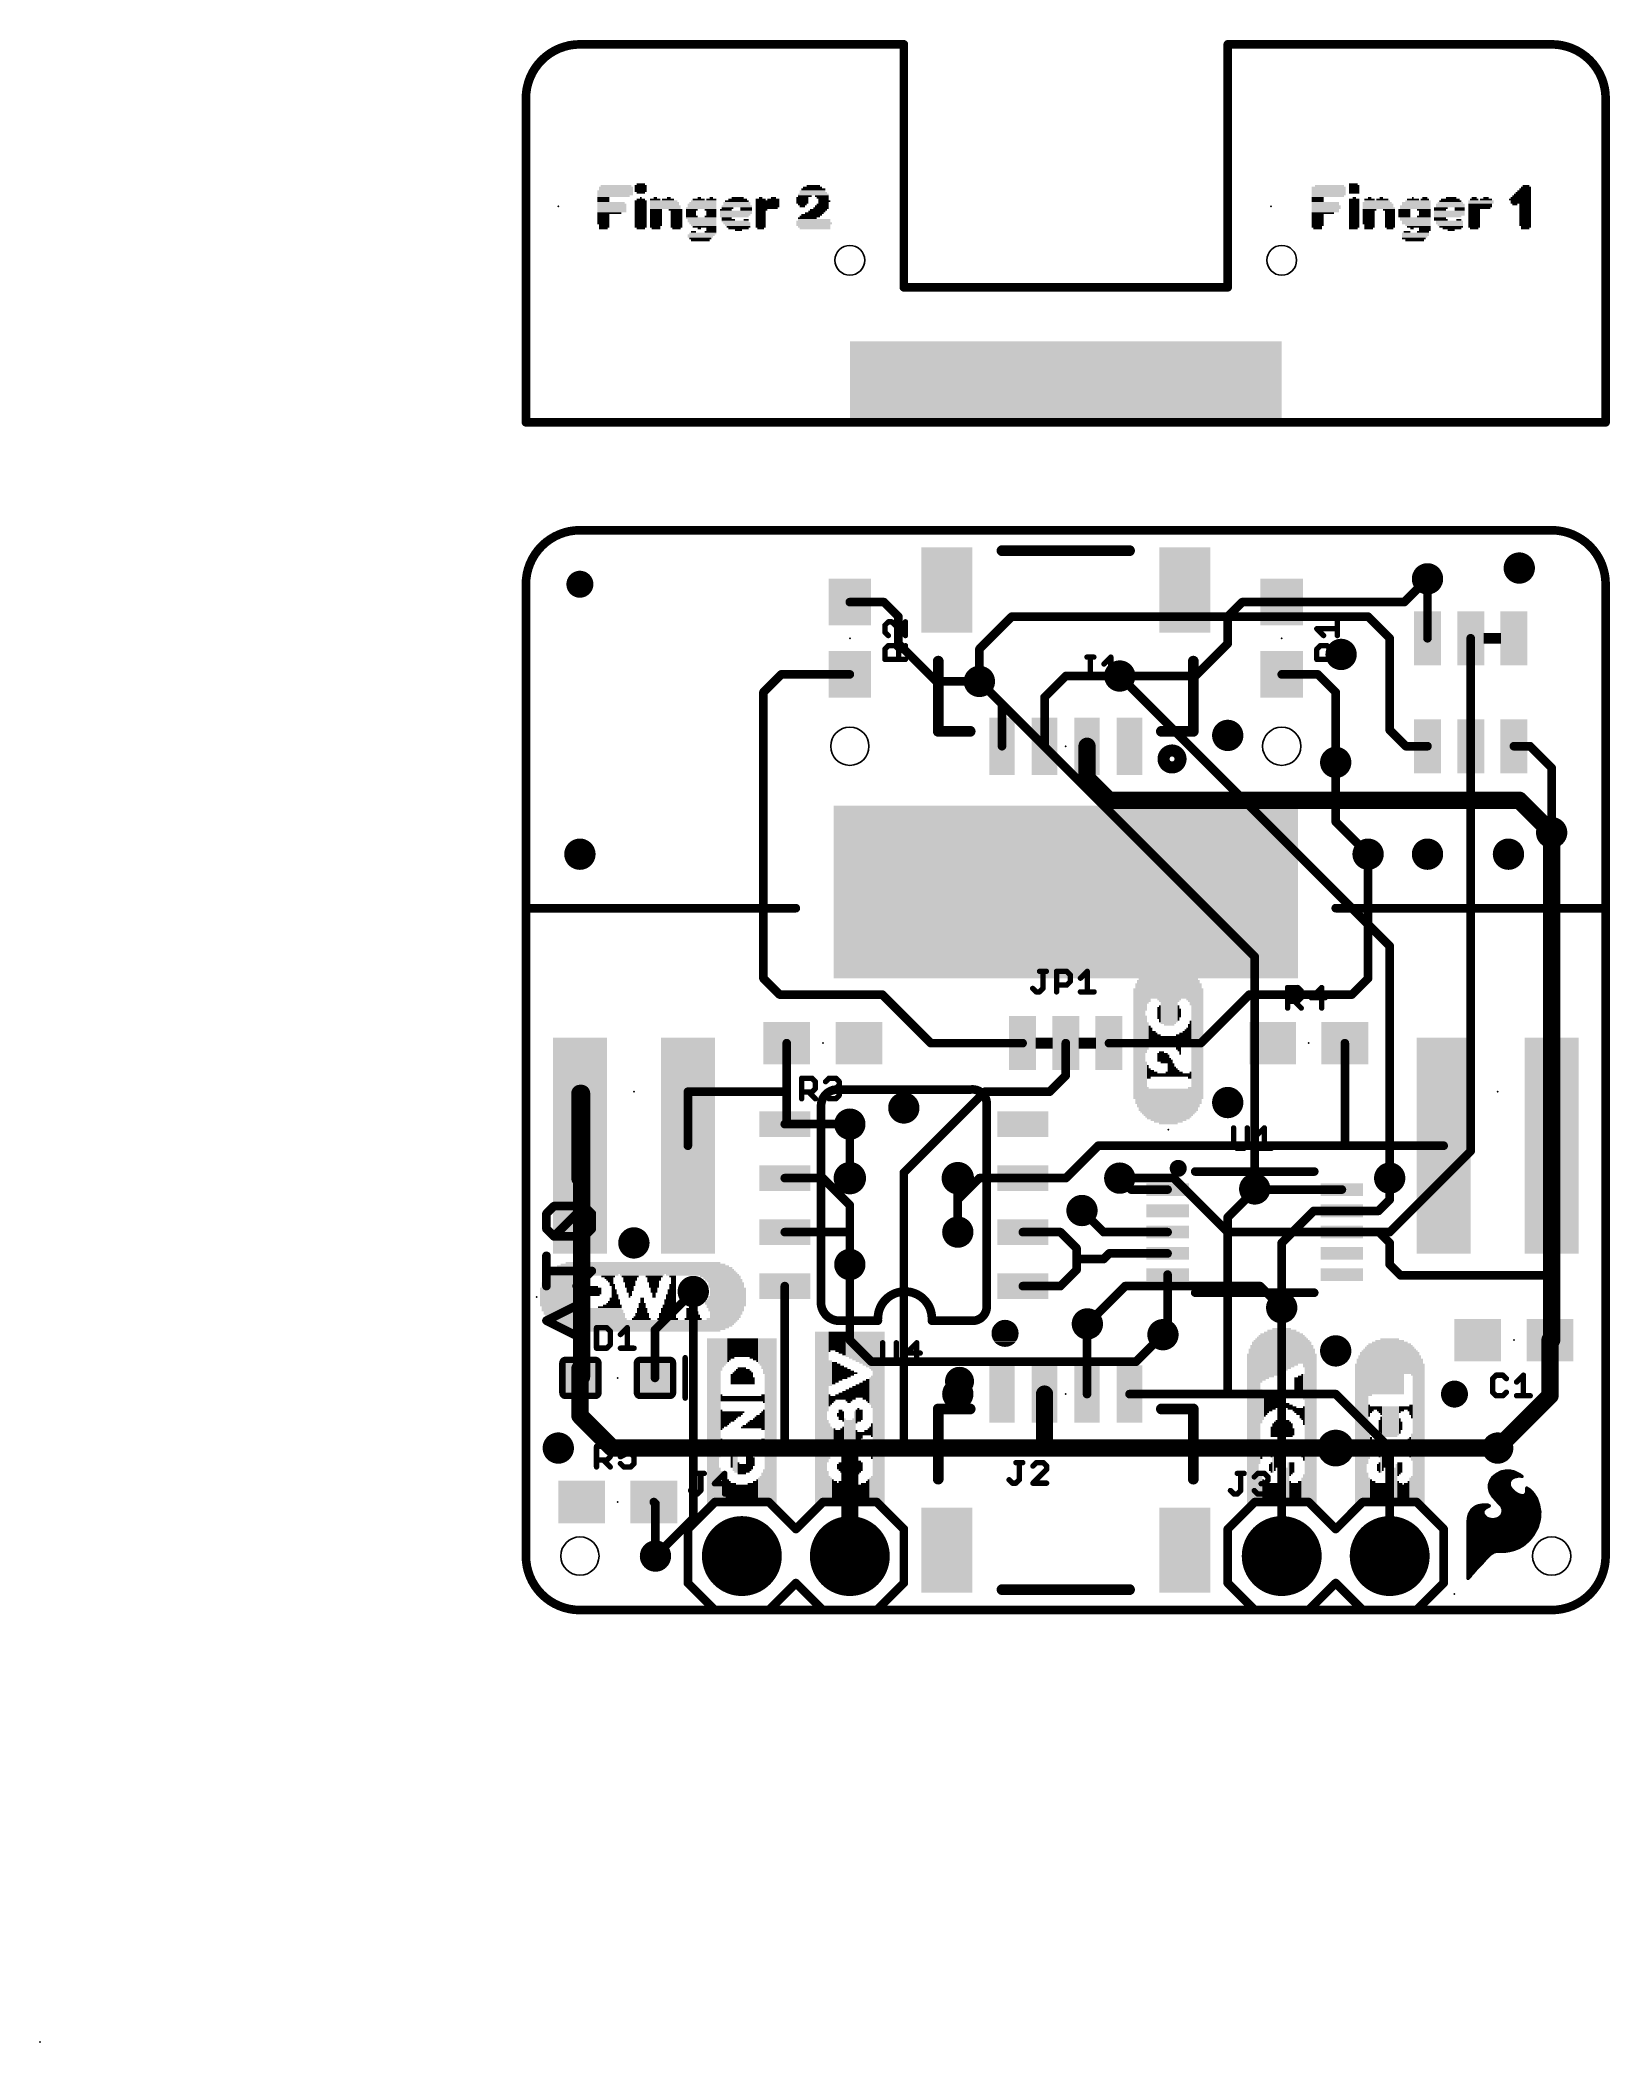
# Model space of a CAD drawing. Extents: x -11.4 to 25.5, y -10.2 to 36.9.
import ezdxf

# ---------------------------------------------------------------- set-up
doc = ezdxf.new("R2010")
doc.units = 0
for name, color, linetype in [('1', 12, 'CONTINUOUS'), ('16', 132, 'CONTINUOUS'), ('17', 110, 'CONTINUOUS'), ('18', 110, 'CONTINUOUS'), ('20', 53, 'CONTINUOUS'), ('21', 41, 'CONTINUOUS'), ('23', 53, 'CONTINUOUS'), ('25', 253, 'CONTINUOUS'), ('31', 253, 'CONTINUOUS')]:
    doc.layers.add(name, color=color, linetype=linetype)

# ---------------------------------------------------------------- blocks, each defined once
blk = doc.blocks.new('RECT')
blk.add_solid([(-0.5, -0.5), (0.5, -0.5), (-0.5, 0.5), (0.5, 0.5)])
blk = doc.blocks.new('RECT160000X160000R30')
at = {"const_width": 0.15}
blk.add_lwpolyline([(0.425, -0.35), (0.425, 0.35, 0.4142), (0.35, 0.425), (-0.35, 0.425, 0.4142), (-0.425, 0.35), (-0.425, -0.35, 0.4142), (-0.35, -0.425), (0.35, -0.425, 0.4142)], format="xyb", close=True, dxfattribs=at)
blk.add_solid([(-0.3754, -0.3754), (0.3754, -0.3754), (-0.3754, 0.3754), (0.3754, 0.3754)])
blk = doc.blocks.new('PIE')
at = {"const_width": 0.5}
blk.add_lwpolyline([(0, -0.25, 1), (0, 0.25, 1), (0, -0.25)], format="xyb", dxfattribs=at)
blk = doc.blocks.new('ROUNDP')
at = {"const_width": 0.5}
blk.add_lwpolyline([(0, -0.25, 1), (0, 0.25, 1), (0, -0.25)], format="xyb", dxfattribs=at)
blk = doc.blocks.new('ROUNDV')
at = {"const_width": 0.5}
blk.add_lwpolyline([(0, -0.25, 1), (0, 0.25, 1), (0, -0.25)], format="xyb", dxfattribs=at)

msp = doc.modelspace()

# ---------------------------------------------------------------- linework, layer by layer
at = {"layer": '1'}
for points, const_width in [([(1.27, 25.4, 0.4142), (0, 24.13)], 0.2032), ([(1.27, 25.4508, 1), (1.27, 25.3492)], 0.1016), ([(1.27, 25.3492, 1), (1.27, 25.4508)], 0.1016), ([(25.4, 24.13, 0.4142), (24.13, 25.4)], 0.2032), ([(24.13, 25.4508, 1), (24.13, 25.3492)], 0.1016), ([(24.13, 25.3492, 1), (24.13, 25.4508)], 0.1016), ([(0.0508, 24.13, 1), (-0.0508, 24.13)], 0.1016), ([(-0.0508, 24.13, 1), (0.0508, 24.13)], 0.1016), ([(21.2449, 24.2211, 1), (21.1731, 24.2929)], 0.1016), ([(25.4508, 24.13, 1), (25.3492, 24.13)], 0.1016), ([(25.3492, 24.13, 1), (25.4508, 24.13)], 0.1016), ([(7.62, 23.7608, 1), (7.62, 23.6592)], 0.1016), ([(8.4569, 23.7459, 1), (8.3851, 23.6741)], 0.1016), ([(8.421, 23.6592, 1), (8.421, 23.7608)], 0.1016), ([(16.852, 23.7608, 1), (16.852, 23.6592)], 0.1016), ([(16.8879, 23.6741, 1), (16.8161, 23.7459)], 0.1016), ([(17.78, 23.7608, 1), (17.78, 23.6592)], 0.1016), ([(17.78, 23.6592, 1), (17.78, 23.7608)], 0.1016), ([(20.6261, 23.7459, 1), (20.6979, 23.6741)], 0.1016), ([(20.662, 23.6592, 1), (20.662, 23.7608)], 0.1016), ([(8.8138, 23.368, 1), (8.7122, 23.368)], 0.1016), ([(8.7271, 23.3321, 1), (8.7989, 23.4039)], 0.1016), ([(16.5608, 23.368, 1), (16.4592, 23.368)], 0.1016), ([(16.4741, 23.4039, 1), (16.5459, 23.3321)], 0.1016), ([(8.7989, 22.7689, 1), (8.7271, 22.6971)], 0.1016), ([(8.7122, 22.733, 1), (8.8138, 22.733)], 0.1016), ([(16.4592, 22.733, 1), (16.5608, 22.733)], 0.1016), ([(16.5459, 22.6971, 1), (16.4741, 22.7689)], 0.1016), ([(5.6388, 21.59, 1), (5.5372, 21.59)], 0.1016), ([(5.5521, 21.6259, 1), (5.6239, 21.5541)], 0.1016), ([(6.008, 22.0608, 1), (6.008, 21.9592)], 0.1016), ([(6.0439, 21.9741, 1), (5.9721, 22.0459)], 0.1016), ([(7.62, 21.9592, 1), (7.62, 22.0608)], 0.1016), ([(9.652, 21.8948, 1), (9.652, 21.7932)], 0.1016), ([(9.6161, 21.8081, 1), (9.6879, 21.8799)], 0.1016), ([(10.7039, 21.8799, 1), (10.6321, 21.8081)], 0.1016), ([(10.668, 21.7932, 1), (10.668, 21.8948)], 0.1016), ([(12.7, 22.0218, 1), (12.7, 21.9202)], 0.1016), ([(12.7359, 21.9351, 1), (12.6641, 22.0069)], 0.1016), ([(13.97, 22.0218, 1), (13.97, 21.9202)], 0.1016), ([(13.97, 21.9202, 1), (13.97, 22.0218)], 0.1016), ([(15.7121, 22.0069, 1), (15.7839, 21.9351)], 0.1016), ([(15.748, 21.9202, 1), (15.748, 22.0218)], 0.1016), ([(17.78, 22.0608, 1), (17.78, 21.9592)], 0.1016), ([(18.6659, 22.0459, 1), (18.5941, 21.9741)], 0.1016), ([(18.63, 21.9592, 1), (18.63, 22.0608)], 0.1016), ([(19.1008, 21.59, 1), (18.9992, 21.59)], 0.1016), ([(19.0141, 21.5541, 1), (19.0859, 21.6259)], 0.1016), ([(11.2508, 21.312, 1), (11.1492, 21.312)], 0.1016), ([(11.1641, 21.2761, 1), (11.2359, 21.3479)], 0.1016), ([(12.2508, 21.471, 1), (12.1492, 21.471)], 0.1016), ([(12.1641, 21.5069, 1), (12.2359, 21.4351)], 0.1016), ([(11.1492, 20.32, 1), (11.2508, 20.32)], 0.1016), ([(12.1492, 20.32, 1), (12.2508, 20.32)], 0.1016), ([(13.3016, 20.32, 1), (13.0984, 20.32)], 0.2032), ([(18.9992, 19.939, 1), (19.1008, 19.939)], 0.1016), ([(13.0984, 19.566, 1), (13.3016, 19.566)], 0.2032), ([(13.2718, 19.6378, 1), (13.1282, 19.4942)], 0.2032), ([(13.716, 19.1516, 1), (13.716, 18.9484)], 0.2032), ([(13.6442, 18.9782, 1), (13.7878, 19.1218)], 0.2032), ([(23.4398, 19.1218, 1), (23.2962, 18.9782)], 0.2032), ([(23.368, 18.9484, 1), (23.368, 19.1516)], 0.2032), ([(24.2316, 18.288, 1), (24.0284, 18.288)], 0.2032), ([(24.0582, 18.2162, 1), (24.2018, 18.3598)], 0.2032), ([(19.8628, 17.78, 1), (19.7612, 17.78)], 0.1016), ([(5.6239, 14.8949, 1), (5.5521, 14.8231)], 0.1016), ([(5.5372, 14.859, 1), (5.6388, 14.859)], 0.1016), ([(19.7612, 14.859, 1), (19.8628, 14.859)], 0.1016), ([(19.8479, 14.8231, 1), (19.7761, 14.8949)], 0.1016), ([(5.969, 14.5288, 1), (5.969, 14.4272)], 0.1016), ([(5.9331, 14.4421, 1), (6.0049, 14.5139)], 0.1016), ([(8.4179, 14.5139, 1), (8.3461, 14.4421)], 0.1016), ([(8.382, 14.4272, 1), (8.382, 14.5288)], 0.1016), ([(17.018, 14.5288, 1), (17.018, 14.4272)], 0.1016), ([(17.0539, 14.4421, 1), (16.9821, 14.5139)], 0.1016), ([(19.3951, 14.5139, 1), (19.4669, 14.4421)], 0.1016), ([(19.431, 14.4272, 1), (19.431, 14.5288)], 0.1016), ([(6.1858, 13.335, 1), (6.0842, 13.335)], 0.1016), ([(9.525, 13.3858, 1), (9.525, 13.2842)], 0.1016), ([(9.4891, 13.2991, 1), (9.5609, 13.3709)], 0.1016), ([(11.684, 13.2842, 1), (11.684, 13.3858)], 0.1016), ([(12.7508, 13.335, 1), (12.6492, 13.335)], 0.1016), ([(13.716, 13.3858, 1), (13.716, 13.2842)], 0.1016), ([(15.8391, 13.3709, 1), (15.9109, 13.2991)], 0.1016), ([(15.875, 13.2842, 1), (15.875, 13.3858)], 0.1016), ([(19.3158, 13.335, 1), (19.2142, 13.335)], 0.1016), ([(1.27, 12.2546, 1), (1.27, 12.0514)], 0.2032), ([(1.3716, 12.153, 1), (1.1684, 12.153)], 0.2032), ([(1.4106, 12.153, 1), (1.2074, 12.153)], 0.2032), ([(1.309, 12.0514, 1), (1.309, 12.2546)], 0.2032), ([(3.8608, 12.192, 1), (3.7592, 12.192)], 0.1016), ([(3.81, 12.2428, 1), (3.81, 12.1412)], 0.1016), ([(6.1858, 12.192, 1), (6.0842, 12.192)], 0.1016), ([(6.135, 12.1412, 1), (6.135, 12.2428)], 0.1016), ([(10.795, 12.2428, 1), (10.795, 12.1412)], 0.1016), ([(10.8309, 12.1561, 1), (10.7591, 12.2279)], 0.1016), ([(12.2831, 12.2279, 1), (12.3549, 12.1561)], 0.1016), ([(12.319, 12.1412, 1), (12.319, 12.2428)], 0.1016), ([(12.6492, 12.573, 1), (12.7508, 12.573)], 0.1016), ([(12.7359, 12.5371, 1), (12.6641, 12.6089)], 0.1016), ([(6.0842, 12.192, 1), (6.1858, 12.192)], 0.1016), ([(6.09, 11.4808, 1), (6.09, 11.3792)], 0.1016), ([(6.0541, 11.4659, 1), (6.1259, 11.3941)], 0.1016), ([(6.0842, 11.475, 1), (6.1858, 11.475)], 0.1016), ([(6.1709, 11.4391, 1), (6.0991, 11.5109)], 0.1016), ([(7.62, 11.3792, 1), (7.62, 11.4808)], 0.1016), ([(1.3716, 10.922, 1), (1.1684, 10.922)], 0.2032), ([(1.1684, 10.922, 1), (1.3716, 10.922)], 0.2032), ([(3.7592, 10.922, 1), (3.8608, 10.922)], 0.1016), ([(13.462, 10.9728, 1), (13.462, 10.8712)], 0.1016), ([(13.4979, 10.8861, 1), (13.4261, 10.9579)], 0.1016), ([(19.265, 10.9728, 1), (19.265, 10.8712)], 0.1016), ([(19.2142, 10.922, 1), (19.3158, 10.922)], 0.1016), ([(19.265, 10.8712, 1), (19.265, 10.9728)], 0.1016), ([(21.59, 10.8712, 1), (21.59, 10.9728)], 0.1016), ([(24.2316, 10.922, 1), (24.0284, 10.922)], 0.2032), ([(24.0284, 10.922, 1), (24.2316, 10.922)], 0.2032), ([(8.9408, 10.287, 1), (8.8392, 10.287)], 0.1016), ([(8.8541, 10.3229, 1), (8.9259, 10.2511)], 0.1016), ([(1.1684, 10.16, 1), (1.3716, 10.16)], 0.2032), ([(6.09, 10.2108, 1), (6.09, 10.1092)], 0.1016), ([(7.0209, 10.1959, 1), (6.9491, 10.1241)], 0.1016), ([(6.985, 10.1092, 1), (6.985, 10.2108)], 0.1016), ([(10.668, 10.2108, 1), (10.668, 10.1092)], 0.1016), ([(10.7039, 10.1241, 1), (10.6321, 10.1959)], 0.1016), ([(11.69, 10.2108, 1), (11.69, 10.1092)], 0.1016), ([(11.69, 10.1092, 1), (11.69, 10.2108)], 0.1016), ([(12.6641, 10.1959, 1), (12.7359, 10.1241)], 0.1016), ([(12.7, 10.1092, 1), (12.7, 10.2108)], 0.1016), ([(14.0059, 10.1959, 1), (13.9341, 10.1241)], 0.1016), ([(14.24, 9.9408, 1), (14.24, 9.8392)], 0.1016), ([(14.2041, 9.8541, 1), (14.2759, 9.9259)], 0.1016), ([(15.095, 9.8392, 1), (15.095, 9.9408)], 0.1016), ([(17.1809, 9.9419, 1), (17.1091, 9.8701)], 0.1016), ([(17.161, 9.9408, 1), (17.161, 9.8392)], 0.1016), ([(17.1969, 9.8541, 1), (17.1251, 9.9259)], 0.1016), ([(17.1251, 9.8541, 1), (17.1969, 9.9259)], 0.1016), ([(19.195, 9.8392, 1), (19.195, 9.9408)], 0.1016), ([(20.3708, 10.16, 1), (20.2692, 10.16)], 0.1016), ([(7.6708, 9.525, 1), (7.5692, 9.525)], 0.1016), ([(7.5841, 9.4891, 1), (7.6559, 9.5609)], 0.1016), ([(10.2108, 9.652, 1), (10.1092, 9.652)], 0.1016), ([(10.1241, 9.6879, 1), (10.1959, 9.6161)], 0.1016), ([(13.1169, 9.4339, 1), (13.0451, 9.3621)], 0.1016), ([(18.534, 9.4408, 1), (18.534, 9.3392)], 0.1016), ([(18.5699, 9.3541, 1), (18.4981, 9.4259)], 0.1016), ([(19.195, 9.4408, 1), (19.195, 9.3392)], 0.1016), ([(19.195, 9.3392, 1), (19.195, 9.4408)], 0.1016), ([(20.0221, 9.4259, 1), (20.0939, 9.3541)], 0.1016), ([(20.058, 9.3392, 1), (20.058, 9.4408)], 0.1016), ([(20.2692, 9.652, 1), (20.3708, 9.652)], 0.1016), ([(20.3559, 9.6161, 1), (20.2841, 9.6879)], 0.1016), ([(6.09, 8.9408, 1), (6.09, 8.8392)], 0.1016), ([(7.6708, 8.89, 1), (7.5692, 8.89)], 0.1016), ([(7.62, 8.8392, 1), (7.62, 8.9408)], 0.1016), ([(11.69, 8.9408, 1), (11.69, 8.8392)], 0.1016), ([(12.6089, 8.9259, 1), (12.5371, 8.8541)], 0.1016), ([(12.573, 8.8392, 1), (12.573, 8.9408)], 0.1016), ([(13.589, 8.9408, 1), (13.589, 8.8392)], 0.1016), ([(13.5531, 8.8541, 1), (13.6249, 8.9259)], 0.1016), ([(15.095, 8.8392, 1), (15.095, 8.9408)], 0.1016), ([(16.5608, 9.239, 1), (16.4592, 9.239)], 0.1016), ([(16.4741, 9.2749, 1), (16.5459, 9.2031)], 0.1016), ([(19.195, 8.9408, 1), (19.195, 8.8392)], 0.1016), ([(20.1019, 8.9259, 1), (20.0301, 8.8541)], 0.1016), ([(20.066, 8.8392, 1), (20.066, 8.9408)], 0.1016), ([(7.5692, 8.89, 1), (7.6708, 8.89)], 0.1016), ([(10.1092, 8.89, 1), (10.2108, 8.89)], 0.1016), ([(13.0048, 8.509, 1), (12.9032, 8.509)], 0.1016), ([(12.9181, 8.4731, 1), (12.9899, 8.5449)], 0.1016), ([(13.724, 8.4408, 1), (13.724, 8.3392)], 0.1016), ([(13.7599, 8.3541, 1), (13.6881, 8.4259)], 0.1016), ([(15.095, 8.3392, 1), (15.095, 8.4408)], 0.1016), ([(17.8308, 8.636, 1), (17.7292, 8.636)], 0.1016), ([(17.7441, 8.6719, 1), (17.8159, 8.6001)], 0.1016), ([(20.3708, 8.636, 1), (20.2692, 8.636)], 0.1016), ([(20.2841, 8.6001, 1), (20.3559, 8.6719)], 0.1016), ([(7.5692, 8.128, 1), (7.6708, 8.128)], 0.1016), ([(13.0048, 8.255, 1), (12.9032, 8.255)], 0.1016), ([(12.954, 8.3058, 1), (12.954, 8.2042)], 0.1016), ([(12.9032, 8.255, 1), (13.0048, 8.255)], 0.1016), ([(12.9032, 8.001, 1), (13.0048, 8.001)], 0.1016), ([(12.9899, 7.9651, 1), (12.9181, 8.0369)], 0.1016), ([(13.5531, 8.2909, 1), (13.6249, 8.2191)], 0.1016), ([(13.589, 8.2042, 1), (13.589, 8.3058)], 0.1016), ([(20.3559, 8.1639, 1), (20.2841, 8.0921)], 0.1016), ([(20.2692, 8.128, 1), (20.3708, 8.128)], 0.1016), ([(24.2316, 7.874, 1), (24.0284, 7.874)], 0.2032), ([(3.9729, 7.4571, 1), (3.9011, 7.5289)], 0.1016), ([(6.1408, 7.62, 1), (6.0392, 7.62)], 0.1016), ([(11.69, 7.6708, 1), (11.69, 7.5692)], 0.1016), ([(12.5371, 7.6559, 1), (12.6089, 7.5841)], 0.1016), ([(12.573, 7.5692, 1), (12.573, 7.6708)], 0.1016), ([(15.1458, 7.89, 1), (15.0442, 7.89)], 0.1016), ([(20.574, 7.9248, 1), (20.574, 7.8232)], 0.1016), ([(20.5381, 7.8381, 1), (20.6099, 7.9099)], 0.1016), ([(24.0284, 7.874, 1), (24.2316, 7.874)], 0.2032), ([(24.13, 7.8232, 1), (24.13, 7.9248)], 0.1016), ([(17.7292, 7.112, 1), (17.8308, 7.112)], 0.1016), ([(3.0868, 6.592, 1), (2.9852, 6.592)], 0.1016), ([(3.0001, 6.6279, 1), (3.0719, 6.5561)], 0.1016), ([(13.2508, 6.723, 1), (13.1492, 6.723)], 0.1016), ([(13.1641, 6.7589, 1), (13.2359, 6.6871)], 0.1016), ([(13.2439, 6.6951, 1), (13.1721, 6.7669)], 0.1016), ([(15.0714, 6.4906, 1), (14.9996, 6.5624)], 0.1016), ([(15.0442, 6.586, 1), (15.1458, 6.586)], 0.1016), ([(15.1309, 6.5501, 1), (15.0591, 6.6219)], 0.1016), ([(14.9501, 6.5129, 1), (15.0219, 6.4411)], 0.1016), ([(14.9501, 6.5129, 1), (15.0219, 6.4411)], 0.1016), ([(24.1926, 6.35, 1), (23.9894, 6.35)], 0.2032), ([(24.091, 6.4516, 1), (24.091, 6.2484)], 0.2032), ([(24.0284, 6.35, 1), (24.2316, 6.35)], 0.2032), ([(24.13, 6.2484, 1), (24.13, 6.4516)], 0.2032), ([(1.3716, 5.676, 1), (1.1684, 5.676)], 0.2032), ([(1.27, 5.7776, 1), (1.27, 5.5744)], 0.2032), ([(1.3836, 5.676, 1), (1.1804, 5.676)], 0.2032), ([(1.3808, 5.4162, 1), (1.2372, 5.5598)], 0.2032), ([(1.282, 5.5744, 1), (1.282, 5.7776)], 0.2032), ([(1.1804, 5.461, 1), (1.3836, 5.461)], 0.2032), ([(1.2102, 5.5328, 1), (1.3538, 5.3892)], 0.2032), ([(1.2074, 5.488, 1), (1.4106, 5.488)], 0.2032), ([(2.9852, 5.461, 1), (3.0868, 5.461)], 0.1016), ([(12.3016, 5.08, 1), (12.0984, 5.08)], 0.2032), ([(14.2, 5.1308, 1), (14.2, 5.0292)], 0.1016), ([(16.51, 5.1308, 1), (16.51, 5.0292)], 0.1016), ([(16.51, 5.0292, 1), (16.51, 5.1308)], 0.1016), ([(19.0859, 5.1159, 1), (19.0141, 5.0441)], 0.1016), ([(19.05, 5.0292, 1), (19.05, 5.1308)], 0.1016), ([(24.1628, 4.9692, 1), (24.0192, 5.1128)], 0.2032), ([(1.3418, 4.6438, 1), (1.1982, 4.5002)], 0.2032), ([(13.1492, 5.08, 1), (13.2508, 5.08)], 0.1016), ([(16.4592, 5.08, 1), (16.5608, 5.08)], 0.1016), ([(23.9894, 5.041, 1), (24.1926, 5.041)], 0.2032), ([(1.1684, 4.572, 1), (1.3716, 4.572)], 0.2032), ([(2.032, 3.9116, 1), (2.032, 3.7084)], 0.2032), ([(1.9602, 3.7382, 1), (2.1038, 3.8818)], 0.2032), ([(6.09, 3.8608, 1), (6.09, 3.7592)], 0.1016), ([(6.0392, 3.81, 1), (6.1408, 3.81)], 0.1016), ([(6.35, 3.9116, 1), (6.35, 3.7084)], 0.2032), ([(6.35, 3.7084, 1), (6.35, 3.9116)], 0.2032), ([(6.35, 3.7592, 1), (6.35, 3.8608)], 0.1016), ([(7.62, 3.9116, 1), (7.62, 3.7084)], 0.2032), ([(7.7216, 3.81, 1), (7.5184, 3.81)], 0.2032), ([(7.62, 3.7084, 1), (7.62, 3.9116)], 0.2032), ([(8.9259, 3.9729, 1), (8.8541, 3.9011)], 0.1016), ([(8.8392, 3.937, 1), (8.9408, 3.937)], 0.1016), ([(9.017, 3.9116, 1), (9.017, 3.7084)], 0.2032), ([(9.017, 3.7084, 1), (9.017, 3.9116)], 0.2032), ([(8.9811, 3.7741, 1), (9.0529, 3.8459)], 0.1016), ([(12.2, 3.9116, 1), (12.2, 3.7084)], 0.2032), ([(12.0984, 3.81, 1), (12.3016, 3.81)], 0.2032), ([(12.2, 3.7084, 1), (12.2, 3.9116)], 0.2032), ([(17.78, 3.9116, 1), (17.78, 3.7084)], 0.2032), ([(17.78, 3.7084, 1), (17.78, 3.9116)], 0.2032), ([(17.78, 3.8608, 1), (17.78, 3.7592)], 0.1016), ([(18.288, 3.7592, 1), (18.288, 3.8608)], 0.1016), ([(19.05, 3.7084, 1), (19.05, 3.9116)], 0.2032), ([(20.3708, 3.81, 1), (20.2692, 3.81)], 0.1016), ([(20.2841, 3.7741, 1), (20.3559, 3.8459)], 0.1016), ([(22.7882, 3.8818, 1), (22.9318, 3.7382)], 0.2032), ([(3.0449, 2.5759, 1), (2.9731, 2.5041)], 0.1016), ([(3.0988, 2.501, 1), (2.9972, 2.501)], 0.1016), ([(3.0121, 2.4651, 1), (3.0839, 2.5369)], 0.1016), ([(0, 1.27, 0.4142), (1.27, 0)], 0.2032), ([(0.0508, 1.27, 1), (-0.0508, 1.27)], 0.1016), ([(-0.0508, 1.27, 1), (0.0508, 1.27)], 0.1016), ([(2.9972, 1.27, 1), (3.0988, 1.27)], 0.1016), ([(7.5184, 1.27, 1), (7.7216, 1.27)], 0.2032), ([(20.2692, 1.27, 1), (20.3708, 1.27)], 0.1016), ([(24.13, 0, 0.4142), (25.4, 1.27)], 0.2032), ([(25.4508, 1.27, 1), (25.3492, 1.27)], 0.1016), ([(25.3492, 1.27, 1), (25.4508, 1.27)], 0.1016), ([(1.27, 0.0508, 1), (1.27, -0.0508)], 0.1016), ([(1.27, -0.0508, 1), (1.27, 0.0508)], 0.1016), ([(24.13, 0.0508, 1), (24.13, -0.0508)], 0.1016), ([(24.13, -0.0508, 1), (24.13, 0.0508)], 0.1016)]:
    msp.add_lwpolyline(points, format="xyb", dxfattribs=dict(at, const_width=const_width))
for points, const_width in [([(1.27, 25.4), (24.13, 25.4)], 0.2032), ([(0, 1.27), (0, 24.13)], 0.2032), ([(20.662, 23.71), (21.209, 24.257)], 0.2032), ([(25.4, 24.13), (25.4, 1.27)], 0.2032), ([(8.421, 23.71), (7.62, 23.71)], 0.2032), ([(8.763, 23.368), (8.421, 23.71)], 0.2032), ([(16.852, 23.71), (16.51, 23.368)], 0.2032), ([(17.78, 23.71), (16.852, 23.71)], 0.2032), ([(17.78, 23.71), (20.662, 23.71)], 0.2032), ([(8.763, 22.733), (8.763, 23.368)], 0.2032), ([(16.51, 23.368), (16.51, 22.733)], 0.2032), ([(9.652, 21.844), (8.763, 22.733)], 0.2032), ([(16.51, 22.733), (15.748, 21.971)], 0.2032), ([(5.588, 21.59), (6.008, 22.01)], 0.2032), ([(5.588, 14.859), (5.588, 21.59)], 0.2032), ([(6.008, 22.01), (7.62, 22.01)], 0.2032), ([(10.668, 21.844), (9.652, 21.844)], 0.2032), ([(11.2, 21.312), (10.668, 21.844)], 0.2032), ([(12.7, 21.971), (12.2, 21.471)], 0.2032), ([(13.97, 21.971), (12.7, 21.971)], 0.2032), ([(15.748, 21.971), (13.97, 21.971)], 0.2032), ([(17.78, 22.01), (18.63, 22.01)], 0.2032), ([(18.63, 22.01), (19.05, 21.59)], 0.2032), ([(19.05, 21.59), (19.05, 19.939)], 0.2032), ([(11.2, 20.32), (11.2, 21.312)], 0.2032), ([(12.2, 21.471), (12.2, 20.32)], 0.2032), ([(13.2, 20.32), (13.2, 19.566)], 0.4064), ([(13.2, 19.566), (13.716, 19.05)], 0.4064), ([(13.716, 19.05), (23.368, 19.05)], 0.4064), ([(23.368, 19.05), (24.13, 18.288)], 0.4064), ([(24.13, 18.288), (24.13, 10.922)], 0.4064), ([(19.812, 14.859), (19.812, 17.78)], 0.2032), ([(5.969, 14.478), (5.588, 14.859)], 0.2032), ([(19.431, 14.478), (19.812, 14.859)], 0.2032), ([(8.382, 14.478), (5.969, 14.478)], 0.2032), ([(9.525, 13.335), (8.382, 14.478)], 0.2032), ([(15.875, 13.335), (17.018, 14.478)], 0.2032), ([(17.018, 14.478), (19.431, 14.478)], 0.2032), ([(6.135, 13.335), (6.135, 12.192)], 0.2032), ([(11.684, 13.335), (9.525, 13.335)], 0.2032), ([(12.7, 13.335), (12.7, 12.573)], 0.2032), ([(13.716, 13.335), (15.875, 13.335)], 0.2032), ([(19.265, 10.922), (19.265, 13.335)], 0.2032), ([(1.309, 12.153), (1.27, 12.153)], 0.4064), ([(1.27, 12.153), (1.27, 10.922)], 0.4064), ([(1.309, 12.153), (1.309, 5.488)], 0.4064), ([(3.81, 10.922), (3.81, 12.192)], 0.2032), ([(3.81, 12.192), (6.135, 12.192)], 0.2032), ([(6.135, 12.192), (6.135, 11.475)], 0.2032), ([(10.795, 12.192), (8.89, 10.287)], 0.2032), ([(10.795, 12.192), (12.319, 12.192)], 0.2032), ([(12.7, 12.573), (12.319, 12.192)], 0.2032), ([(6.135, 11.475), (6.09, 11.43)], 0.2032), ([(6.09, 11.43), (7.62, 11.43)], 0.2032), ([(1.27, 10.922), (1.27, 10.16)], 0.4064), ([(12.7, 10.16), (13.462, 10.922)], 0.2032), ([(19.265, 10.922), (13.462, 10.922)], 0.2032), ([(21.59, 10.922), (19.265, 10.922)], 0.2032), ([(24.13, 7.874), (24.13, 10.922)], 0.4064), ([(8.89, 10.287), (8.89, 3.937)], 0.2032), ([(6.09, 10.16), (6.985, 10.16)], 0.2032), ([(6.985, 10.16), (7.62, 9.525)], 0.2032), ([(10.668, 10.16), (10.16, 9.652)], 0.2032), ([(11.69, 10.16), (10.668, 10.16)], 0.2032), ([(12.7, 10.16), (11.69, 10.16)], 0.2032), ([(14.24, 9.89), (13.97, 10.16)], 0.2032), ([(15.095, 9.89), (14.24, 9.89)], 0.2032), ([(17.161, 9.89), (16.51, 9.239)], 0.2032), ([(17.161, 9.89), (17.145, 9.906)], 0.2032), ([(19.195, 9.89), (17.161, 9.89)], 0.2032), ([(20.32, 9.652), (20.32, 10.16)], 0.2032), ([(7.62, 9.525), (7.62, 8.89)], 0.2032), ([(10.16, 9.652), (10.16, 8.89)], 0.2032), ([(13.589, 8.89), (13.081, 9.398)], 0.2032), ([(18.534, 9.39), (17.78, 8.636)], 0.2032), ([(19.195, 9.39), (18.534, 9.39)], 0.2032), ([(20.058, 9.39), (19.195, 9.39)], 0.2032), ([(20.058, 9.39), (20.32, 9.652)], 0.2032), ([(6.09, 8.89), (7.62, 8.89)], 0.2032), ([(7.62, 8.89), (7.62, 8.128)], 0.2032), ([(12.573, 8.89), (11.69, 8.89)], 0.2032), ([(12.954, 8.509), (12.573, 8.89)], 0.2032), ([(15.095, 8.89), (13.589, 8.89)], 0.2032), ([(16.51, 9.239), (16.51, 5.08)], 0.2032), ([(20.066, 8.89), (19.195, 8.89)], 0.2032), ([(20.066, 8.89), (20.32, 8.636)], 0.2032), ([(12.954, 8.255), (12.954, 8.509)], 0.2032), ([(13.724, 8.39), (13.589, 8.255)], 0.2032), ([(15.095, 8.39), (13.724, 8.39)], 0.2032), ([(17.78, 8.636), (17.78, 7.112)], 0.2032), ([(20.32, 8.636), (20.32, 8.128)], 0.2032), ([(12.573, 7.62), (12.954, 8.001)], 0.2032), ([(12.954, 8.001), (12.954, 8.255)], 0.2032), ([(12.954, 8.255), (13.589, 8.255)], 0.2032), ([(20.32, 8.128), (20.574, 7.874)], 0.2032), ([(24.13, 7.874), (24.13, 6.35)], 0.4064), ([(3.036, 6.592), (3.937, 7.493)], 0.2032), ([(6.09, 7.62), (6.09, 3.81)], 0.2032), ([(11.69, 7.62), (12.573, 7.62)], 0.2032), ([(15.095, 7.89), (15.095, 6.586)], 0.2032), ([(20.574, 7.874), (24.13, 7.874)], 0.2032), ([(3.036, 5.461), (3.036, 6.592)], 0.2032), ([(13.2, 6.723), (13.208, 6.731)], 0.2032), ([(13.2, 5.08), (13.2, 6.723)], 0.2032), ([(15.095, 6.586), (14.986, 6.477)], 0.2032), ([(14.986, 6.477), (15.0355, 6.5265)], 0.2032), ([(24.091, 5.041), (24.091, 6.35)], 0.4064), ([(24.091, 6.35), (24.13, 6.35)], 0.4064), ([(1.27, 4.572), (1.27, 5.676)], 0.4064), ([(1.27, 5.676), (1.282, 5.676)], 0.4064), ([(1.282, 5.676), (1.282, 5.461)], 0.4064), ([(1.309, 5.488), (1.282, 5.461)], 0.4064), ([(12.2, 5.08), (12.2, 3.81)], 0.4064), ([(16.51, 5.08), (14.2, 5.08)], 0.2032), ([(16.51, 5.08), (19.05, 5.08)], 0.2032), ([(20.32, 3.81), (19.05, 5.08)], 0.2032), ([(24.091, 5.041), (22.86, 3.81)], 0.4064), ([(2.032, 3.81), (1.27, 4.572)], 0.4064), ([(6.35, 3.81), (2.032, 3.81)], 0.4064), ([(6.09, 3.81), (6.35, 3.81)], 0.2032), ([(7.62, 3.81), (6.35, 3.81)], 0.4064), ([(9.017, 3.81), (7.62, 3.81)], 0.4064), ([(7.62, 1.27), (7.62, 3.81)], 0.4064), ([(8.89, 3.937), (9.017, 3.81)], 0.2032), ([(12.2, 3.81), (9.017, 3.81)], 0.4064), ([(17.78, 3.81), (12.2, 3.81)], 0.4064), ([(19.05, 3.81), (17.78, 3.81)], 0.4064), ([(18.288, 3.81), (17.78, 3.81)], 0.2032), ([(20.32, 1.27), (20.32, 3.81)], 0.2032), ([(3.048, 2.501), (3.009, 2.54)], 0.2032), ([(3.048, 1.27), (3.048, 2.501)], 0.2032), ([(24.13, 0), (1.27, 0)], 0.2032)]:
    msp.add_lwpolyline(points, dxfattribs=dict(at, const_width=const_width))
at = {"layer": '16'}
for points, const_width in [([(1.27, 25.4, 0.4142), (0, 24.13)], 0.2032), ([(1.27, 25.4508, 1), (1.27, 25.3492)], 0.1016), ([(1.27, 25.3492, 1), (1.27, 25.4508)], 0.1016), ([(25.4, 24.13, 0.4142), (24.13, 25.4)], 0.2032), ([(24.13, 25.4508, 1), (24.13, 25.3492)], 0.1016), ([(24.13, 25.3492, 1), (24.13, 25.4508)], 0.1016), ([(0.0508, 24.13, 1), (-0.0508, 24.13)], 0.1016), ([(-0.0508, 24.13, 1), (0.0508, 24.13)], 0.1016), ([(21.2598, 24.257, 1), (21.1582, 24.257)], 0.1016), ([(25.4508, 24.13, 1), (25.3492, 24.13)], 0.1016), ([(25.3492, 24.13, 1), (25.4508, 24.13)], 0.1016), ([(11.43, 23.4188, 1), (11.43, 23.3172)], 0.1016), ([(11.4659, 23.3321, 1), (11.3941, 23.4039)], 0.1016), ([(19.8479, 23.4039, 1), (19.7761, 23.3321)], 0.1016), ([(19.812, 23.3172, 1), (19.812, 23.4188)], 0.1016), ([(10.7188, 22.606, 1), (10.6172, 22.606)], 0.1016), ([(10.6321, 22.6419, 1), (10.7039, 22.5701)], 0.1016), ([(20.3708, 22.86, 1), (20.2692, 22.86)], 0.1016), ([(20.2841, 22.8241, 1), (20.3559, 22.8959)], 0.1016), ([(21.1582, 22.86, 1), (21.2598, 22.86)], 0.1016), ([(22.2758, 22.86, 1), (22.1742, 22.86)], 0.1016), ([(10.7039, 21.8799, 1), (10.6321, 21.8081)], 0.1016), ([(10.6172, 21.844, 1), (10.7188, 21.844)], 0.1016), ([(14.0059, 22.0069, 1), (13.9341, 21.9351)], 0.1016), ([(20.3559, 20.7369, 1), (20.2841, 20.6651)], 0.1016), ([(20.2692, 20.701, 1), (20.3708, 20.701)], 0.1016), ([(20.701, 20.3708, 1), (20.701, 20.2692)], 0.1016), ([(20.6651, 20.2841, 1), (20.7369, 20.3559)], 0.1016), ([(21.209, 20.2692, 1), (21.209, 20.3708)], 0.1016), ([(22.2758, 20.32, 1), (22.1742, 20.32)], 0.1016), ([(22.1742, 20.32, 1), (22.2758, 20.32)], 0.1016), ([(23.241, 20.3708, 1), (23.241, 20.2692)], 0.1016), ([(23.6579, 20.3559, 1), (23.5861, 20.2841)], 0.1016), ([(23.622, 20.2692, 1), (23.622, 20.3708)], 0.1016), ([(19.1008, 19.939, 1), (18.9992, 19.939)], 0.1016), ([(24.1808, 19.812, 1), (24.0792, 19.812)], 0.1016), ([(24.0941, 19.7761, 1), (24.1659, 19.8479)], 0.1016), ([(19.0859, 18.5779, 1), (19.0141, 18.5061)], 0.1016), ([(18.9992, 18.542, 1), (19.1008, 18.542)], 0.1016), ([(24.0792, 18.288, 1), (24.1808, 18.288)], 0.1016), ([(19.7761, 17.7441, 1), (19.8479, 17.8159)], 0.1016), ([(20.3708, 15.621, 1), (20.2692, 15.621)], 0.1016), ([(20.2841, 15.5851, 1), (20.3559, 15.6569)], 0.1016), ([(17.1958, 15.367, 1), (17.0942, 15.367)], 0.1016), ([(17.1091, 15.3311, 1), (17.1809, 15.4029)], 0.1016), ([(7.6708, 11.43, 1), (7.5692, 11.43)], 0.1016), ([(22.1742, 10.795, 1), (22.2758, 10.795)], 0.1016), ([(22.2609, 10.7591, 1), (22.1891, 10.8309)], 0.1016), ([(7.5692, 10.16, 1), (7.6708, 10.16)], 0.1016), ([(10.2108, 10.16, 1), (10.1092, 10.16)], 0.1016), ([(13.97, 10.2108, 1), (13.97, 10.1092)], 0.1016), ([(15.2759, 10.1959, 1), (15.2041, 10.1241)], 0.1016), ([(15.24, 10.1092, 1), (15.24, 10.2108)], 0.1016), ([(17.0942, 9.906, 1), (17.1958, 9.906)], 0.1016), ([(20.2692, 10.16, 1), (20.3708, 10.16)], 0.1016), ([(0.5334, 9.3243, 1), (0.4318, 9.3243)], 0.1016), ([(0.6606, 9.553, 1), (0.6606, 9.4514)], 0.1016), ([(0.6965, 9.4663, 1), (0.6246, 9.5381)], 0.1016), ([(1.4083, 9.5381, 1), (1.3364, 9.4663)], 0.1016), ([(1.4083, 9.4663, 1), (1.3364, 9.5381)], 0.1016), ([(1.3724, 9.4514, 1), (1.3724, 9.553)], 0.1016), ([(1.6011, 9.3243, 1), (1.4995, 9.3243)], 0.1016), ([(0.4467, 9.3602, 1), (0.5185, 9.2883)], 0.1016), ([(0.5185, 9.0043, 1), (0.4467, 8.9324)], 0.1016), ([(0.4318, 8.9683, 1), (0.5334, 8.9683)], 0.1016), ([(1.4995, 8.9683, 1), (1.6011, 8.9683)], 0.1016), ([(1.5144, 9.2883, 1), (1.5862, 9.3602)], 0.1016), ([(1.5862, 8.9324, 1), (1.5144, 9.0043)], 0.1016), ([(16.51, 8.9408, 1), (16.51, 8.8392)], 0.1016), ([(16.4741, 8.8541, 1), (16.5459, 8.9259)], 0.1016), ([(20.2841, 8.9259, 1), (20.3559, 8.8541)], 0.1016), ([(20.32, 8.8392, 1), (20.32, 8.9408)], 0.1016), ([(0.6246, 8.8263, 1), (0.6965, 8.7545)], 0.1016), ([(0.6606, 8.8412, 1), (0.6606, 8.7396)], 0.1016), ([(0.6246, 8.7545, 1), (0.6965, 8.8263)], 0.1016), ([(1.3364, 8.8263, 1), (1.4083, 8.7545)], 0.1016), ([(1.3724, 8.7396, 1), (1.3724, 8.8412)], 0.1016), ([(10.1092, 8.89, 1), (10.2108, 8.89)], 0.1016), ([(0.5334, 8.3328, 1), (0.4318, 8.3328)], 0.1016), ([(0.4826, 8.0277, 1), (0.4826, 7.9261)], 0.1016), ([(1.5862, 7.941, 1), (1.5144, 8.0128)], 0.1016), ([(1.5503, 7.9261, 1), (1.5503, 8.0277)], 0.1016), ([(7.6708, 8.128, 1), (7.5692, 8.128)], 0.1016), ([(0.4318, 7.621, 1), (0.5334, 7.621)], 0.1016), ([(1.1585, 7.6569, 1), (1.2303, 7.5851)], 0.1016), ([(3.9878, 7.493, 1), (3.8862, 7.493)], 0.1016), ([(14.097, 7.6708, 1), (14.097, 7.5692)], 0.1016), ([(14.1329, 7.5841, 1), (14.0611, 7.6559)], 0.1016), ([(17.3079, 7.6559, 1), (17.2361, 7.5841)], 0.1016), ([(17.272, 7.5692, 1), (17.272, 7.6708)], 0.1016), ([(1.2171, 7.118, 1), (1.1717, 7.2088)], 0.1016), ([(17.8308, 7.112, 1), (17.7292, 7.112)], 0.1016), ([(17.7441, 7.0761, 1), (17.8159, 7.1479)], 0.1016), ([(0.5053, 6.8529, 1), (0.4599, 6.7621)], 0.1016), ([(0.4599, 6.8529, 1), (0.5053, 6.7621)], 0.1016), ([(13.1721, 6.7669, 1), (13.2439, 6.6951)], 0.1016), ([(1.1717, 6.4062, 1), (1.2171, 6.497)], 0.1016), ([(7.6559, 6.3859, 1), (7.5841, 6.3141)], 0.1016), ([(7.5692, 6.35, 1), (7.6708, 6.35)], 0.1016), ([(15.0219, 6.4411, 1), (14.9501, 6.5129)], 0.1016), ([(8.128, 5.8928, 1), (8.128, 5.7912)], 0.1016), ([(8.0921, 5.8061, 1), (8.1639, 5.8779)], 0.1016), ([(14.3151, 5.8779, 1), (14.3869, 5.8061)], 0.1016), ([(14.351, 5.7912, 1), (14.351, 5.8928)], 0.1016), ([(19.05, 3.9116, 1), (19.05, 3.7084)], 0.2032), ([(22.86, 3.7084, 1), (22.86, 3.9116)], 0.2032), ([(3.8862, 2.159, 1), (3.9878, 2.159)], 0.1016), ([(3.9729, 2.1231, 1), (3.9011, 2.1949)], 0.1016), ([(0, 1.27, 0.4142), (1.27, 0)], 0.2032), ([(0.0508, 1.27, 1), (-0.0508, 1.27)], 0.1016), ([(-0.0508, 1.27, 1), (0.0508, 1.27)], 0.1016), ([(3.0121, 1.3059, 1), (3.0839, 1.2341)], 0.1016), ([(17.7292, 1.27, 1), (17.8308, 1.27)], 0.1016), ([(24.13, 0, 0.4142), (25.4, 1.27)], 0.2032), ([(25.4508, 1.27, 1), (25.3492, 1.27)], 0.1016), ([(25.3492, 1.27, 1), (25.4508, 1.27)], 0.1016), ([(1.27, 0.0508, 1), (1.27, -0.0508)], 0.1016), ([(1.27, -0.0508, 1), (1.27, 0.0508)], 0.1016), ([(24.13, 0.0508, 1), (24.13, -0.0508)], 0.1016), ([(24.13, -0.0508, 1), (24.13, 0.0508)], 0.1016)]:
    msp.add_lwpolyline(points, format="xyb", dxfattribs=dict(at, const_width=const_width))
for points, const_width in [([(24.13, 25.4), (1.27, 25.4)], 0.2032), ([(0, 24.13), (0, 1.27)], 0.2032), ([(21.209, 22.86), (21.209, 24.257)], 0.2032), ([(25.4, 1.27), (25.4, 24.13)], 0.2032), ([(10.668, 22.606), (11.43, 23.368)], 0.2032), ([(11.43, 23.368), (19.812, 23.368)], 0.2032), ([(19.812, 23.368), (20.32, 22.86)], 0.2032), ([(10.668, 22.606), (10.668, 21.844)], 0.2032), ([(20.32, 22.86), (20.32, 20.701)], 0.2032), ([(22.225, 22.86), (22.225, 20.32)], 0.2032), ([(10.668, 21.844), (17.145, 15.367)], 0.2032), ([(20.32, 15.621), (13.97, 21.971)], 0.2032), ([(20.701, 20.32), (20.32, 20.701)], 0.2032), ([(20.701, 20.32), (21.209, 20.32)], 0.2032), ([(22.225, 10.795), (22.225, 20.32)], 0.2032), ([(23.622, 20.32), (23.241, 20.32)], 0.2032), ([(24.13, 19.812), (23.622, 20.32)], 0.2032), ([(19.05, 18.542), (19.05, 19.939)], 0.2032), ([(24.13, 18.288), (24.13, 19.812)], 0.2032), ([(19.812, 17.78), (19.05, 18.542)], 0.2032), ([(20.32, 10.16), (20.32, 15.621)], 0.2032), ([(17.145, 15.367), (17.145, 9.906)], 0.2032), ([(7.62, 10.16), (7.62, 11.43)], 0.2032), ([(20.32, 8.89), (22.225, 10.795)], 0.2032), ([(10.16, 8.89), (10.16, 10.16)], 0.2032), ([(13.97, 10.16), (15.24, 10.16)], 0.2032), ([(15.24, 10.16), (16.51, 8.89)], 0.2032), ([(0.6606, 9.5022), (0.4826, 9.3243)], 0.2032), ([(0.4826, 9.3243), (0.4826, 8.9683)], 0.2032), ([(1.3724, 9.5022), (0.6606, 9.5022)], 0.2032), ([(0.6606, 8.7904), (1.3724, 9.5022)], 0.2032), ([(1.5503, 9.3243), (1.3724, 9.5022)], 0.2032), ([(1.5503, 8.9683), (1.5503, 9.3243)], 0.2032), ([(0.4826, 8.9683), (0.6606, 8.7904)], 0.2032), ([(1.3724, 8.7904), (1.5503, 8.9683)], 0.2032), ([(16.51, 8.89), (20.32, 8.89)], 0.2032), ([(0.6606, 8.7904), (1.3724, 8.7904)], 0.2032), ([(0.4826, 7.621), (0.4826, 8.3328)], 0.2032), ([(1.5503, 7.9769), (0.4826, 7.9769)], 0.2032), ([(1.1944, 7.621), (1.5503, 7.9769)], 0.2032), ([(7.62, 8.128), (7.62, 6.35)], 0.2032), ([(3.937, 7.493), (3.937, 2.159)], 0.2032), ([(13.208, 6.731), (14.097, 7.62)], 0.2032), ([(14.097, 7.62), (17.272, 7.62)], 0.2032), ([(17.272, 7.62), (17.78, 7.112)], 0.2032), ([(0.4826, 6.8075), (1.1944, 7.1634)], 0.2032), ([(17.78, 7.112), (17.78, 1.27)], 0.2032), ([(1.1944, 6.4516), (0.4826, 6.8075)], 0.2032), ([(7.62, 6.35), (8.128, 5.842)], 0.2032), ([(14.351, 5.842), (14.986, 6.477)], 0.2032), ([(8.128, 5.842), (14.351, 5.842)], 0.2032), ([(22.86, 3.81), (19.05, 3.81)], 0.4064), ([(3.937, 2.159), (3.048, 1.27)], 0.2032), ([(1.27, 0), (24.13, 0)], 0.2032)]:
    msp.add_lwpolyline(points, dxfattribs=dict(at, const_width=const_width))
at = {"layer": '20'}
for points, const_width in [([(1.27, 36.83, 0.4142), (0, 35.56)], 0.2032), ([(1.27, 36.8808, 1), (1.27, 36.7792)], 0.1016), ([(1.27, 36.7792, 1), (1.27, 36.8808)], 0.1016), ([(8.9408, 36.83, 1), (8.8392, 36.83)], 0.1016), ([(8.89, 36.7792, 1), (8.89, 36.8808)], 0.1016), ([(16.5608, 36.83, 1), (16.4592, 36.83)], 0.1016), ([(16.51, 36.8808, 1), (16.51, 36.7792)], 0.1016), ([(25.4, 35.56, 0.4142), (24.13, 36.83)], 0.2032), ([(24.13, 36.8808, 1), (24.13, 36.7792)], 0.1016), ([(24.13, 36.7792, 1), (24.13, 36.8808)], 0.1016), ([(0.0508, 35.56, 1), (-0.0508, 35.56)], 0.1016), ([(-0.0508, 35.56, 1), (0.0508, 35.56)], 0.1016), ([(25.4508, 35.56, 1), (25.3492, 35.56)], 0.1016), ([(25.3492, 35.56, 1), (25.4508, 35.56)], 0.1016), ([(8.89, 31.1658, 1), (8.89, 31.0642)], 0.1016), ([(8.8392, 31.115, 1), (8.9408, 31.115)], 0.1016), ([(16.4592, 31.115, 1), (16.5608, 31.115)], 0.1016), ([(16.51, 31.0642, 1), (16.51, 31.1658)], 0.1016), ([(0, 27.9908, 1), (0, 27.8892)], 0.1016), ([(-0.0508, 27.94, 1), (0.0508, 27.94)], 0.1016), ([(25.3492, 27.94, 1), (25.4508, 27.94)], 0.1016), ([(25.4, 27.8892, 1), (25.4, 27.9908)], 0.1016), ([(1.27, 25.4, 0.4142), (0, 24.13)], 0.2032), ([(1.27, 25.4508, 1), (1.27, 25.3492)], 0.1016), ([(1.27, 25.3492, 1), (1.27, 25.4508)], 0.1016), ([(25.4, 24.13, 0.4142), (24.13, 25.4)], 0.2032), ([(24.13, 25.4508, 1), (24.13, 25.3492)], 0.1016), ([(24.13, 25.3492, 1), (24.13, 25.4508)], 0.1016), ([(0.0508, 24.13, 1), (-0.0508, 24.13)], 0.1016), ([(-0.0508, 24.13, 1), (0.0508, 24.13)], 0.1016), ([(25.4508, 24.13, 1), (25.3492, 24.13)], 0.1016), ([(25.3492, 24.13, 1), (25.4508, 24.13)], 0.1016), ([(0, 1.27, 0.4142), (1.27, 0)], 0.2032), ([(0.0508, 1.27, 1), (-0.0508, 1.27)], 0.1016), ([(-0.0508, 1.27, 1), (0.0508, 1.27)], 0.1016), ([(24.13, 0, 0.4142), (25.4, 1.27)], 0.2032), ([(25.4508, 1.27, 1), (25.3492, 1.27)], 0.1016), ([(25.3492, 1.27, 1), (25.4508, 1.27)], 0.1016), ([(1.27, 0.0508, 1), (1.27, -0.0508)], 0.1016), ([(1.27, -0.0508, 1), (1.27, 0.0508)], 0.1016), ([(24.13, 0.0508, 1), (24.13, -0.0508)], 0.1016), ([(24.13, -0.0508, 1), (24.13, 0.0508)], 0.1016)]:
    msp.add_lwpolyline(points, format="xyb", dxfattribs=dict(at, const_width=const_width))
at = {"layer": '20', "const_width": 0.2032}
for points in [[(1.27, 36.83), (8.89, 36.83)], [(8.89, 36.83), (8.89, 31.115)], [(16.51, 31.115), (16.51, 36.83)], [(16.51, 36.83), (24.13, 36.83)], [(0, 27.94), (0, 35.56)], [(25.4, 35.56), (25.4, 27.94)], [(8.89, 31.115), (16.51, 31.115)], [(0, 27.94), (25.4, 27.94)], [(24.13, 25.4), (1.27, 25.4)], [(0, 24.13), (0, 1.27)], [(25.4, 1.27), (25.4, 24.13)], [(1.27, 0), (24.13, 0)]]:
    msp.add_lwpolyline(points, dxfattribs=at)
at = {"layer": '20'}
for centre, radius in [((7.62, 31.75), 0.35), ((17.78, 31.75), 0.35), ((7.62, 20.32), 0.45), ((17.78, 20.32), 0.45), ((1.27, 1.27), 0.45), ((24.13, 1.27), 0.45)]:
    msp.add_circle(centre, radius, dxfattribs=at)
at = {"layer": '21'}
for points, const_width in [([(14.2, 24.92), (11.2, 24.92)], 0.254), ([(9.7, 20.67), (9.7, 22.32)], 0.254), ([(15.7, 22.32), (15.7, 20.67)], 0.254), ([(10.45, 20.67), (9.7, 20.67)], 0.254), ([(15.7, 20.67), (14.95, 20.67)], 0.254), ([(0, 16.51), (6.35, 16.51)], 0.2032), ([(19.05, 16.51), (25.4, 16.51)], 0.2032), ([(10.4553, 12.2428), (7.3247, 12.2428)], 0.2032), ([(6.9437, 11.8618), (6.9437, 7.1882)], 0.2032), ([(10.8363, 7.1882), (10.8363, 11.9618)], 0.2032), ([(18.545, 10.315), (15.745, 10.315)], 0.2032), ([(15.745, 7.465), (18.545, 7.465)], 0.2032), ([(7.4374, 6.8072), (8.2804, 6.8072)], 0.2032), ([(10.5553, 6.8072), (9.5504, 6.8072)], 0.2032), ([(10.9852, 6.6465), (10.9617, 6.5794)], 0.0025), ([(10.9664, 6.5929), (11.5761, 6.5929)], 0.0025), ([(10.9673, 6.5955), (11.5752, 6.5955)], 0.0025), ([(10.9682, 6.598), (11.5743, 6.598)], 0.0025), ([(10.9691, 6.6005), (11.5734, 6.6005)], 0.0025), ([(10.97, 6.6031), (11.5725, 6.6031)], 0.0025), ([(10.9709, 6.6056), (11.5716, 6.6056)], 0.0025), ([(10.9718, 6.6082), (11.5707, 6.6082)], 0.0025), ([(10.9727, 6.6107), (11.5698, 6.6107)], 0.0025), ([(10.9736, 6.6132), (11.5689, 6.6132)], 0.0025), ([(10.9744, 6.6158), (11.5681, 6.6158)], 0.0025), ([(10.9753, 6.6183), (11.5672, 6.6183)], 0.0025), ([(10.9762, 6.6209), (11.5663, 6.6209)], 0.0025), ([(10.9771, 6.6234), (11.5654, 6.6234)], 0.0025), ([(10.978, 6.626), (11.5645, 6.626)], 0.0025), ([(10.9789, 6.6285), (11.5636, 6.6285)], 0.0025), ([(10.9798, 6.631), (11.5627, 6.631)], 0.0025), ([(10.9807, 6.6336), (11.5618, 6.6336)], 0.0025), ([(10.9816, 6.6361), (11.5609, 6.6361)], 0.0025), ([(10.9824, 6.6387), (11.5601, 6.6387)], 0.0025), ([(10.9833, 6.6412), (11.5592, 6.6412)], 0.0025), ([(10.9842, 6.6437), (11.5583, 6.6437)], 0.0025), ([(10.9851, 6.6463), (11.5574, 6.6463)], 0.0025), ([(11.023, 6.7067), (10.9852, 6.6465)], 0.0025), ([(10.9866, 6.6488), (11.5559, 6.6488)], 0.0025), ([(10.9882, 6.6514), (11.5543, 6.6514)], 0.0025), ([(10.9898, 6.6539), (11.5527, 6.6539)], 0.0025), ([(10.9914, 6.6564), (11.5511, 6.6564)], 0.0025), ([(10.993, 6.659), (11.5495, 6.659)], 0.0025), ([(10.9946, 6.6615), (11.5479, 6.6615)], 0.0025), ([(10.9962, 6.6641), (11.5463, 6.6641)], 0.0025), ([(10.9978, 6.6666), (11.5447, 6.6666)], 0.0025), ([(10.9994, 6.6691), (11.5431, 6.6691)], 0.0025), ([(11.001, 6.6717), (11.5415, 6.6717)], 0.0025), ([(11.0026, 6.6742), (11.5399, 6.6742)], 0.0025), ([(11.0042, 6.6768), (11.5383, 6.6768)], 0.0025), ([(11.0058, 6.6793), (11.5367, 6.6793)], 0.0025), ([(11.0074, 6.6818), (11.5351, 6.6818)], 0.0025), ([(11.009, 6.6844), (11.5335, 6.6844)], 0.0025), ([(11.0106, 6.6869), (11.5319, 6.6869)], 0.0025), ([(11.0122, 6.6895), (11.5303, 6.6895)], 0.0025), ([(11.0138, 6.692), (11.5287, 6.692)], 0.0025), ([(11.0154, 6.6945), (11.5271, 6.6945)], 0.0025), ([(11.017, 6.6971), (11.5255, 6.6971)], 0.0025), ([(11.0186, 6.6996), (11.5239, 6.6996)], 0.0025), ([(11.0202, 6.7022), (11.5223, 6.7022)], 0.0025), ([(11.0218, 6.7047), (11.5207, 6.7047)], 0.0025), ([(11.0733, 6.757), (11.023, 6.7067)], 0.0025), ([(11.0236, 6.7073), (11.5189, 6.7073)], 0.0025), ([(11.0261, 6.7098), (11.5164, 6.7098)], 0.0025), ([(11.0286, 6.7123), (11.5139, 6.7123)], 0.0025), ([(11.0312, 6.7149), (11.5113, 6.7149)], 0.0025), ([(11.0337, 6.7174), (11.5088, 6.7174)], 0.0025), ([(11.0363, 6.72), (11.5062, 6.72)], 0.0025), ([(11.0388, 6.7225), (11.5037, 6.7225)], 0.0025), ([(11.0413, 6.725), (11.5012, 6.725)], 0.0025), ([(11.0439, 6.7276), (11.4986, 6.7276)], 0.0025), ([(11.0464, 6.7301), (11.4961, 6.7301)], 0.0025), ([(11.049, 6.7327), (11.4935, 6.7327)], 0.0025), ([(11.0515, 6.7352), (11.491, 6.7352)], 0.0025), ([(11.054, 6.7377), (11.4885, 6.7377)], 0.0025), ([(11.0566, 6.7403), (11.4859, 6.7403)], 0.0025), ([(11.0591, 6.7428), (11.4834, 6.7428)], 0.0025), ([(11.0617, 6.7454), (11.4808, 6.7454)], 0.0025), ([(11.0642, 6.7479), (11.4783, 6.7479)], 0.0025), ([(11.0668, 6.7504), (11.4757, 6.7504)], 0.0025), ([(11.0693, 6.753), (11.4732, 6.753)], 0.0025), ([(11.0718, 6.7555), (11.4707, 6.7555)], 0.0025), ([(11.1335, 6.7948), (11.0733, 6.757)], 0.0025), ([(11.075, 6.7581), (11.4675, 6.7581)], 0.0025), ([(11.0791, 6.7606), (11.4634, 6.7606)], 0.0025), ([(11.0831, 6.7631), (11.4594, 6.7631)], 0.0025), ([(11.0871, 6.7657), (11.4554, 6.7657)], 0.0025), ([(11.0912, 6.7682), (11.4513, 6.7682)], 0.0025), ([(11.0952, 6.7708), (11.4473, 6.7708)], 0.0025), ([(11.0993, 6.7733), (11.4432, 6.7733)], 0.0025), ([(11.1033, 6.7758), (11.4392, 6.7758)], 0.0025), ([(11.1074, 6.7784), (11.4351, 6.7784)], 0.0025), ([(11.1114, 6.7809), (11.4311, 6.7809)], 0.0025), ([(11.1154, 6.7835), (11.4271, 6.7835)], 0.0025), ([(11.1195, 6.786), (11.423, 6.786)], 0.0025), ([(11.1235, 6.7886), (11.419, 6.7886)], 0.0025), ([(11.1276, 6.7911), (11.4149, 6.7911)], 0.0025), ([(11.1316, 6.7936), (11.4109, 6.7936)], 0.0025), ([(11.2006, 6.8183), (11.1335, 6.7948)], 0.0025), ([(11.1374, 6.7962), (11.4051, 6.7962)], 0.0025), ([(11.1447, 6.7987), (11.3978, 6.7987)], 0.0025), ([(11.1519, 6.8013), (11.3906, 6.8013)], 0.0025), ([(11.1592, 6.8038), (11.3833, 6.8038)], 0.0025), ([(11.1664, 6.8063), (11.3761, 6.8063)], 0.0025), ([(11.1737, 6.8089), (11.3688, 6.8089)], 0.0025), ([(11.181, 6.8114), (11.3615, 6.8114)], 0.0025), ([(11.1882, 6.814), (11.3543, 6.814)], 0.0025), ([(11.1955, 6.8165), (11.347, 6.8165)], 0.0025), ([(11.2713, 6.8262), (11.2006, 6.8183)], 0.0025), ([(11.2072, 6.819), (11.3353, 6.819)], 0.0025), ([(11.2298, 6.8216), (11.3127, 6.8216)], 0.0025), ([(11.2523, 6.8241), (11.2902, 6.8241)], 0.0025), ([(11.3419, 6.8183), (11.2713, 6.8262)], 0.0025), ([(11.409, 6.7948), (11.3419, 6.8183)], 0.0025), ([(11.4692, 6.757), (11.409, 6.7948)], 0.0025), ([(11.5195, 6.7067), (11.4692, 6.757)], 0.0025), ([(11.5573, 6.6465), (11.5195, 6.7067)], 0.0025), ([(11.5808, 6.5794), (11.5573, 6.6465)], 0.0025), ([(10.9617, 6.5794), (10.9538, 6.5088)], 0.0025), ([(10.9538, 6.5091), (11.5887, 6.5091)], 0.0025), ([(10.9538, 6.5088), (10.9617, 6.4381)], 0.0025), ([(10.954, 6.5065), (11.5885, 6.5065)], 0.0025), ([(10.9541, 6.5116), (11.5884, 6.5116)], 0.0025), ([(10.9543, 6.504), (11.5882, 6.504)], 0.0025), ([(10.9544, 6.5142), (11.5881, 6.5142)], 0.0025), ([(10.9546, 6.5167), (11.5879, 6.5167)], 0.0025), ([(10.9546, 6.5015), (11.5879, 6.5015)], 0.0025), ([(10.9549, 6.5192), (11.5876, 6.5192)], 0.0025), ([(10.9549, 6.4989), (11.5876, 6.4989)], 0.0025), ([(10.9551, 6.4964), (11.5874, 6.4964)], 0.0025), ([(10.9552, 6.5218), (11.5873, 6.5218)], 0.0025), ([(10.9554, 6.4938), (11.5871, 6.4938)], 0.0025), ([(10.9555, 6.5243), (11.587, 6.5243)], 0.0025), ([(10.9557, 6.4913), (11.5868, 6.4913)], 0.0025), ([(10.9558, 6.5269), (11.5867, 6.5269)], 0.0025), ([(10.956, 6.4888), (11.5865, 6.4888)], 0.0025), ([(10.9561, 6.5294), (11.5864, 6.5294)], 0.0025), ([(10.9563, 6.4862), (11.5862, 6.4862)], 0.0025), ([(10.9564, 6.5319), (11.5861, 6.5319)], 0.0025), ([(10.9566, 6.5345), (11.5859, 6.5345)], 0.0025), ([(10.9566, 6.4837), (11.5859, 6.4837)], 0.0025), ([(10.9569, 6.537), (11.5856, 6.537)], 0.0025), ([(10.9569, 6.4811), (11.5856, 6.4811)], 0.0025), ([(10.9571, 6.4786), (11.5854, 6.4786)], 0.0025), ([(10.9572, 6.5396), (11.5853, 6.5396)], 0.0025), ([(10.9574, 6.4761), (11.5851, 6.4761)], 0.0025), ([(10.9575, 6.5421), (11.585, 6.5421)], 0.0025), ([(10.9577, 6.4735), (11.5848, 6.4735)], 0.0025), ([(10.9578, 6.5447), (11.5847, 6.5447)], 0.0025), ([(10.958, 6.471), (11.5845, 6.471)], 0.0025), ([(10.9581, 6.5472), (11.5844, 6.5472)], 0.0025), ([(10.9583, 6.4684), (11.5842, 6.4684)], 0.0025), ([(10.9584, 6.5497), (11.5841, 6.5497)], 0.0025), ([(10.9586, 6.4659), (11.5839, 6.4659)], 0.0025), ([(10.9587, 6.5523), (11.5838, 6.5523)], 0.0025), ([(10.9589, 6.5548), (11.5836, 6.5548)], 0.0025), ([(10.9589, 6.4634), (11.5836, 6.4634)], 0.0025), ([(10.9592, 6.5574), (11.5833, 6.5574)], 0.0025), ([(10.9592, 6.4608), (11.5833, 6.4608)], 0.0025), ([(10.9594, 6.4583), (11.5831, 6.4583)], 0.0025), ([(10.9595, 6.5599), (11.583, 6.5599)], 0.0025), ([(10.9597, 6.4557), (11.5828, 6.4557)], 0.0025), ([(10.9598, 6.5624), (11.5827, 6.5624)], 0.0025), ([(10.9601, 6.565), (11.5824, 6.565)], 0.0025), ([(10.96, 6.4532), (11.5825, 6.4532)], 0.0025), ([(10.9603, 6.4506), (11.5822, 6.4506)], 0.0025), ([(10.9604, 6.5675), (11.5821, 6.5675)], 0.0025), ([(10.9606, 6.4481), (11.5819, 6.4481)], 0.0025), ([(10.9607, 6.5701), (11.5818, 6.5701)], 0.0025), ([(10.9609, 6.5726), (11.5816, 6.5726)], 0.0025), ([(10.9609, 6.4456), (11.5816, 6.4456)], 0.0025), ([(10.9612, 6.5751), (11.5813, 6.5751)], 0.0025), ([(10.9612, 6.443), (11.5813, 6.443)], 0.0025), ([(10.9614, 6.4405), (11.5811, 6.4405)], 0.0025), ([(10.9615, 6.5777), (11.581, 6.5777)], 0.0025), ([(10.9617, 6.4381), (10.9852, 6.371)], 0.0025), ([(10.9618, 6.4379), (11.5807, 6.4379)], 0.0025), ([(10.962, 6.5802), (11.5805, 6.5802)], 0.0025), ([(10.9627, 6.4354), (11.5798, 6.4354)], 0.0025), ([(10.9629, 6.5828), (11.5796, 6.5828)], 0.0025), ([(10.9635, 6.4329), (11.579, 6.4329)], 0.0025), ([(10.9638, 6.5853), (11.5787, 6.5853)], 0.0025), ([(10.9644, 6.4303), (11.5781, 6.4303)], 0.0025), ([(10.9647, 6.5878), (11.5778, 6.5878)], 0.0025), ([(10.9653, 6.4278), (11.5772, 6.4278)], 0.0025), ([(10.9656, 6.5904), (11.577, 6.5904)], 0.0025), ([(10.9662, 6.4252), (11.5763, 6.4252)], 0.0025), ([(10.9671, 6.4227), (11.5754, 6.4227)], 0.0025), ([(10.968, 6.4202), (11.5745, 6.4202)], 0.0025), ([(10.9689, 6.4176), (11.5736, 6.4176)], 0.0025), ([(10.9698, 6.4151), (11.5727, 6.4151)], 0.0025), ([(10.9707, 6.4125), (11.5718, 6.4125)], 0.0025), ([(10.9715, 6.41), (11.571, 6.41)], 0.0025), ([(10.9724, 6.4075), (11.5701, 6.4075)], 0.0025), ([(10.9733, 6.4049), (11.5692, 6.4049)], 0.0025), ([(10.9742, 6.4024), (11.5683, 6.4024)], 0.0025), ([(10.9751, 6.3998), (11.5674, 6.3998)], 0.0025), ([(10.976, 6.3973), (11.5665, 6.3973)], 0.0025), ([(10.9769, 6.3948), (11.5656, 6.3948)], 0.0025), ([(10.9778, 6.3922), (11.5647, 6.3922)], 0.0025), ([(10.9787, 6.3897), (11.5638, 6.3897)], 0.0025), ([(10.9795, 6.3871), (11.563, 6.3871)], 0.0025), ([(10.9804, 6.3846), (11.5621, 6.3846)], 0.0025), ([(10.9813, 6.3821), (11.5612, 6.3821)], 0.0025), ([(10.9822, 6.3795), (11.5603, 6.3795)], 0.0025), ([(10.9831, 6.377), (11.5594, 6.377)], 0.0025), ([(10.984, 6.3744), (11.5585, 6.3744)], 0.0025), ([(10.9849, 6.3719), (11.5576, 6.3719)], 0.0025), ([(10.9852, 6.371), (11.023, 6.3108)], 0.0025), ([(10.9862, 6.3693), (11.5563, 6.3693)], 0.0025), ([(10.9878, 6.3668), (11.5547, 6.3668)], 0.0025), ([(10.9894, 6.3643), (11.5531, 6.3643)], 0.0025), ([(10.991, 6.3617), (11.5515, 6.3617)], 0.0025), ([(10.9926, 6.3592), (11.5499, 6.3592)], 0.0025), ([(10.9942, 6.3566), (11.5483, 6.3566)], 0.0025), ([(10.9958, 6.3541), (11.5467, 6.3541)], 0.0025), ([(10.9974, 6.3516), (11.5451, 6.3516)], 0.0025), ([(10.999, 6.349), (11.5435, 6.349)], 0.0025), ([(11.0006, 6.3465), (11.5419, 6.3465)], 0.0025), ([(11.0022, 6.3439), (11.5403, 6.3439)], 0.0025), ([(11.0038, 6.3414), (11.5387, 6.3414)], 0.0025), ([(11.0054, 6.3389), (11.5371, 6.3389)], 0.0025), ([(11.007, 6.3363), (11.5355, 6.3363)], 0.0025), ([(11.0086, 6.3338), (11.5339, 6.3338)], 0.0025), ([(11.0102, 6.3312), (11.5323, 6.3312)], 0.0025), ([(11.0118, 6.3287), (11.5307, 6.3287)], 0.0025), ([(11.0134, 6.3262), (11.5291, 6.3262)], 0.0025), ([(11.015, 6.3236), (11.5275, 6.3236)], 0.0025), ([(11.0166, 6.3211), (11.5259, 6.3211)], 0.0025), ([(11.0182, 6.3185), (11.5243, 6.3185)], 0.0025), ([(11.0197, 6.316), (11.5228, 6.316)], 0.0025), ([(11.0213, 6.3135), (11.5212, 6.3135)], 0.0025), ([(11.0229, 6.3109), (11.5196, 6.3109)], 0.0025), ([(11.023, 6.3108), (11.0733, 6.2605)], 0.0025), ([(11.0254, 6.3084), (11.5171, 6.3084)], 0.0025), ([(11.028, 6.3058), (11.5145, 6.3058)], 0.0025), ([(11.0305, 6.3033), (11.512, 6.3033)], 0.0025), ([(11.0331, 6.3008), (11.5094, 6.3008)], 0.0025), ([(11.0356, 6.2982), (11.5069, 6.2982)], 0.0025), ([(11.0381, 6.2957), (11.5044, 6.2957)], 0.0025), ([(11.0407, 6.2931), (11.5018, 6.2931)], 0.0025), ([(11.0432, 6.2906), (11.4993, 6.2906)], 0.0025), ([(11.0458, 6.288), (11.4967, 6.288)], 0.0025), ([(11.0483, 6.2855), (11.4942, 6.2855)], 0.0025), ([(11.0508, 6.283), (11.4917, 6.283)], 0.0025), ([(11.0534, 6.2804), (11.4891, 6.2804)], 0.0025), ([(11.0559, 6.2779), (11.4866, 6.2779)], 0.0025), ([(11.0585, 6.2753), (11.484, 6.2753)], 0.0025), ([(11.061, 6.2728), (11.4815, 6.2728)], 0.0025), ([(11.0635, 6.2703), (11.479, 6.2703)], 0.0025), ([(11.0661, 6.2677), (11.4764, 6.2677)], 0.0025), ([(11.0686, 6.2652), (11.4739, 6.2652)], 0.0025), ([(11.0712, 6.2626), (11.4713, 6.2626)], 0.0025), ([(11.0733, 6.2605), (11.1335, 6.2227)], 0.0025), ([(11.074, 6.2601), (11.4685, 6.2601)], 0.0025), ([(11.078, 6.2576), (11.4645, 6.2576)], 0.0025), ([(11.082, 6.255), (11.4605, 6.255)], 0.0025), ([(11.0861, 6.2525), (11.4564, 6.2525)], 0.0025), ([(11.0901, 6.2499), (11.4524, 6.2499)], 0.0025), ([(11.0942, 6.2474), (11.4483, 6.2474)], 0.0025), ([(11.0982, 6.2449), (11.4443, 6.2449)], 0.0025), ([(11.1023, 6.2423), (11.4402, 6.2423)], 0.0025), ([(11.1063, 6.2398), (11.4362, 6.2398)], 0.0025), ([(11.1103, 6.2372), (11.4322, 6.2372)], 0.0025), ([(11.1144, 6.2347), (11.4281, 6.2347)], 0.0025), ([(11.1184, 6.2322), (11.4241, 6.2322)], 0.0025), ([(11.1225, 6.2296), (11.42, 6.2296)], 0.0025), ([(11.1265, 6.2271), (11.416, 6.2271)], 0.0025), ([(11.1306, 6.2245), (11.4119, 6.2245)], 0.0025), ([(11.1335, 6.2227), (11.2006, 6.1992)], 0.0025), ([(11.1355, 6.222), (11.407, 6.222)], 0.0025), ([(11.1428, 6.2195), (11.3997, 6.2195)], 0.0025), ([(11.15, 6.2169), (11.3925, 6.2169)], 0.0025), ([(11.1573, 6.2144), (11.3852, 6.2144)], 0.0025), ([(11.1645, 6.2118), (11.378, 6.2118)], 0.0025), ([(11.1718, 6.2093), (11.3707, 6.2093)], 0.0025), ([(11.1791, 6.2067), (11.3634, 6.2067)], 0.0025), ([(11.1863, 6.2042), (11.3562, 6.2042)], 0.0025), ([(11.1936, 6.2017), (11.3489, 6.2017)], 0.0025), ([(11.2006, 6.1992), (11.2713, 6.1913)], 0.0025), ([(11.2013, 6.1991), (11.3412, 6.1991)], 0.0025), ([(11.2239, 6.1966), (11.3186, 6.1966)], 0.0025), ([(11.2465, 6.194), (11.296, 6.194)], 0.0025), ([(11.269, 6.1915), (11.2735, 6.1915)], 0.0025), ([(11.2713, 6.1913), (11.3419, 6.1992)], 0.0025), ([(11.3419, 6.1992), (11.409, 6.2227)], 0.0025), ([(11.409, 6.2227), (11.4692, 6.2605)], 0.0025), ([(11.4692, 6.2605), (11.5195, 6.3108)], 0.0025), ([(11.5195, 6.3108), (11.5573, 6.371)], 0.0025), ([(11.5573, 6.371), (11.5808, 6.4381)], 0.0025), ([(11.5888, 6.5088), (11.5808, 6.5794)], 0.0025), ([(11.5808, 6.4381), (11.5888, 6.5088)], 0.0025), ([(3.7465, 5.9373), (3.7465, 4.9848)], 0.127), ([(9.7, 3.08), (9.7, 4.73)], 0.254), ([(9.7, 4.73), (10.45, 4.73)], 0.254), ([(14.95, 4.73), (15.7, 4.73)], 0.254), ([(15.7, 4.73), (15.7, 3.08)], 0.254), ([(23.054, 3.271), (22.944, 3.251)], 0.0762), ([(23.154, 3.271), (23.054, 3.271)], 0.0762), ([(23.244, 3.251), (23.154, 3.271)], 0.0762), ([(22.694, 3.041), (22.664, 2.951)], 0.0762), ([(22.664, 2.951), (22.664, 2.871)], 0.0762), ([(22.664, 2.8956), (23.1476, 2.8956)], 0.0762), ([(22.664, 2.871), (22.684, 2.781)], 0.0762), ([(22.6709, 2.9718), (23.134, 2.9718)], 0.0762), ([(22.6755, 2.8194), (23.2056, 2.8194)], 0.0762), ([(22.744, 3.121), (22.694, 3.041)], 0.0762), ([(22.6984, 3.048), (23.1525, 3.048)], 0.0762), ([(22.834, 3.191), (22.744, 3.121)], 0.0762), ([(22.7481, 3.1242), (23.2404, 3.1242)], 0.0762), ([(22.944, 3.251), (22.834, 3.191)], 0.0762), ([(22.8512, 3.2004), (23.3452, 3.2004)], 0.0762), ([(23.134, 3.001), (23.144, 3.031)], 0.0762), ([(23.134, 2.941), (23.134, 3.001)], 0.0762), ([(23.144, 2.901), (23.134, 2.941)], 0.0762), ([(23.144, 3.031), (23.154, 3.051)], 0.0762), ([(23.184, 2.841), (23.144, 2.901)], 0.0762), ([(23.154, 3.051), (23.174, 3.081)], 0.0762), ([(23.174, 3.081), (23.214, 3.111)], 0.0762), ([(23.244, 2.781), (23.184, 2.841)], 0.0762), ([(23.214, 3.111), (23.254, 3.131)], 0.0762), ([(23.384, 3.181), (23.244, 3.251)], 0.0762), ([(23.254, 3.131), (23.304, 3.141)], 0.0762), ([(23.304, 3.141), (23.344, 3.151)], 0.0762), ([(23.344, 3.151), (23.404, 3.151)], 0.0762), ([(23.424, 3.151), (23.384, 3.181)], 0.0762), ([(23.404, 3.151), (23.424, 3.141)], 0.0762), ([(23.434, 3.141), (23.424, 3.151)], 0.0762), ([(23.424, 3.141), (23.434, 3.141)], 0.0762), ([(23.544, 2.871), (23.544, 2.781)], 0.0762), ([(23.624, 2.821), (23.544, 2.871)], 0.0762), ([(23.544, 2.8194), (23.6254, 2.8194)], 0.0762), ([(23.704, 2.731), (23.624, 2.821)], 0.0762), ([(4.445, 2.54), (3.81, 1.905)], 0.2032), ([(4.445, 2.54), (5.715, 2.54)], 0.2032), ([(5.715, 2.54), (6.35, 1.905)], 0.2032), ([(6.35, 1.905), (6.985, 2.54)], 0.2032), ([(6.985, 2.54), (8.255, 2.54)], 0.2032), ([(8.255, 2.54), (8.89, 1.905)], 0.2032), ([(17.145, 2.54), (16.51, 1.905)], 0.2032), ([(17.145, 2.54), (18.415, 2.54)], 0.2032), ([(18.415, 2.54), (19.05, 1.905)], 0.2032), ([(19.05, 1.905), (19.685, 2.54)], 0.2032), ([(19.685, 2.54), (20.955, 2.54)], 0.2032), ([(20.955, 2.54), (21.59, 1.905)], 0.2032), ([(22.254, 2.361), (22.194, 2.261)], 0.0762), ([(22.304, 2.401), (22.254, 2.361)], 0.0762), ([(22.2555, 2.3622), (22.5352, 2.3622)], 0.0762), ([(22.344, 2.431), (22.304, 2.401)], 0.0762), ([(22.394, 2.451), (22.344, 2.431)], 0.0762), ([(22.3625, 2.4384), (22.6488, 2.4384)], 0.0762), ([(22.444, 2.461), (22.394, 2.451)], 0.0762), ([(22.504, 2.471), (22.444, 2.461)], 0.0762), ([(22.624, 2.471), (22.504, 2.471)], 0.0762), ([(22.514, 2.321), (22.524, 2.351)], 0.0762), ([(22.514, 2.281), (22.514, 2.321)], 0.0762), ([(22.524, 2.351), (22.584, 2.411)], 0.0762), ([(22.584, 2.411), (22.614, 2.421)], 0.0762), ([(22.614, 2.421), (22.654, 2.441)], 0.0762), ([(22.664, 2.451), (22.624, 2.471)], 0.0762), ([(22.654, 2.441), (22.664, 2.451)], 0.0762), ([(22.684, 2.781), (22.734, 2.691)], 0.0762), ([(22.705, 2.7432), (23.2957, 2.7432)], 0.0762), ([(22.734, 2.691), (22.804, 2.611)], 0.0762), ([(22.755, 2.667), (23.7447, 2.667)], 0.0762), ([(22.804, 2.611), (22.884, 2.521)], 0.0762), ([(22.822, 2.5908), (23.7841, 2.5908)], 0.0762), ([(22.884, 2.521), (22.954, 2.451)], 0.0762), ([(22.8904, 2.5146), (23.8095, 2.5146)], 0.0762), ([(22.954, 2.451), (22.984, 2.371)], 0.0762), ([(22.9587, 2.4384), (23.8301, 2.4384)], 0.0762), ([(22.984, 2.371), (22.984, 2.301)], 0.0762), ([(22.984, 2.3622), (23.8444, 2.3622)], 0.0762), ([(23.284, 2.751), (23.244, 2.781)], 0.0762), ([(23.314, 2.731), (23.284, 2.751)], 0.0762), ([(23.354, 2.711), (23.314, 2.731)], 0.0762), ([(23.434, 2.691), (23.354, 2.711)], 0.0762), ([(23.464, 2.691), (23.434, 2.691)], 0.0762), ([(23.494, 2.701), (23.464, 2.691)], 0.0762), ([(23.524, 2.731), (23.494, 2.701)], 0.0762), ([(23.534, 2.751), (23.524, 2.731)], 0.0762), ([(23.5301, 2.7432), (23.6932, 2.7432)], 0.0762), ([(23.544, 2.781), (23.534, 2.751)], 0.0762), ([(23.774, 2.621), (23.704, 2.731)], 0.0762), ([(23.824, 2.471), (23.774, 2.621)], 0.0762), ([(23.854, 2.311), (23.824, 2.471)], 0.0762), ([(3.81, 1.905), (3.81, 0.635)], 0.2032), ([(8.89, 1.905), (8.89, 0.635)], 0.2032), ([(16.51, 1.905), (16.51, 0.635)], 0.2032), ([(21.59, 1.905), (21.59, 0.635)], 0.2032), ([(22.174, 2.191), (22.164, 2.111)], 0.0762), ([(22.164, 2.111), (22.164, 0.741)], 0.0762), ([(22.164, 2.0574), (23.822, 2.0574)], 0.0762), ([(22.164, 1.9812), (23.8019, 1.9812)], 0.0762), ([(22.164, 1.905), (23.7684, 1.905)], 0.0762), ([(22.1668, 2.1336), (22.691, 2.1336)], 0.0762), ([(22.194, 2.261), (22.174, 2.191)], 0.0762), ([(22.1794, 2.2098), (22.5552, 2.2098)], 0.0762), ([(22.209, 2.286), (22.514, 2.286)], 0.0762), ([(22.524, 2.251), (22.514, 2.281)], 0.0762), ([(22.544, 2.221), (22.524, 2.251)], 0.0762), ([(22.604, 2.161), (22.544, 2.221)], 0.0762), ([(22.654, 2.141), (22.604, 2.161)], 0.0762), ([(22.704, 2.131), (22.654, 2.141)], 0.0762), ([(22.784, 2.131), (22.704, 2.131)], 0.0762), ([(22.864, 2.151), (22.784, 2.131)], 0.0762), ([(22.7944, 2.1336), (23.8421, 2.1336)], 0.0762), ([(22.924, 2.191), (22.864, 2.151)], 0.0762), ([(22.964, 2.241), (22.924, 2.191)], 0.0762), ([(22.939, 2.2098), (23.848, 2.2098)], 0.0762), ([(22.984, 2.301), (22.964, 2.241)], 0.0762), ([(22.979, 2.286), (23.8525, 2.286)], 0.0762), ([(23.694, 1.771), (23.794, 1.951)], 0.0762), ([(23.794, 1.951), (23.844, 2.141)], 0.0762), ([(23.844, 2.141), (23.854, 2.311)], 0.0762), ([(22.164, 1.8288), (23.7261, 1.8288)], 0.0762), ([(22.164, 1.7526), (23.6797, 1.7526)], 0.0762), ([(22.164, 1.6764), (23.6194, 1.6764)], 0.0762), ([(22.164, 1.6002), (23.5431, 1.6002)], 0.0762), ([(22.164, 1.524), (23.4523, 1.524)], 0.0762), ([(22.164, 1.4478), (23.306, 1.4478)], 0.0762), ([(22.784, 1.371), (22.844, 1.381)], 0.0762), ([(22.844, 1.381), (23.034, 1.381)], 0.0762), ([(23.034, 1.381), (23.154, 1.401)], 0.0762), ([(23.154, 1.401), (23.264, 1.431)], 0.0762), ([(23.264, 1.431), (23.364, 1.471)], 0.0762), ([(23.364, 1.471), (23.464, 1.531)], 0.0762), ([(23.464, 1.531), (23.544, 1.601)], 0.0762), ([(23.544, 1.601), (23.624, 1.681)], 0.0762), ([(23.624, 1.681), (23.694, 1.771)], 0.0762), ([(22.164, 1.3716), (22.7876, 1.3716)], 0.0762), ([(22.164, 1.2954), (22.6684, 1.2954)], 0.0762), ([(22.164, 1.2192), (22.5922, 1.2192)], 0.0762), ([(22.164, 1.143), (22.5257, 1.143)], 0.0762), ([(22.164, 1.0668), (22.4598, 1.0668)], 0.0762), ([(22.164, 0.9906), (22.3836, 0.9906)], 0.0762), ([(22.164, 0.9144), (22.3135, 0.9144)], 0.0762), ([(22.294, 0.891), (22.344, 0.951)], 0.0762), ([(22.344, 0.951), (22.464, 1.071)], 0.0762), ([(22.464, 1.071), (22.584, 1.211)], 0.0762), ([(22.584, 1.211), (22.684, 1.311)], 0.0762), ([(22.684, 1.311), (22.784, 1.371)], 0.0762), ([(3.81, 0.635), (4.445, 0)], 0.2032), ([(6.35, 0.635), (5.715, 0)], 0.2032), ([(6.985, 0), (6.35, 0.635)], 0.2032), ([(8.89, 0.635), (8.255, 0)], 0.2032), ([(11.2, 0.48), (14.2, 0.48)], 0.254), ([(16.51, 0.635), (17.145, 0)], 0.2032), ([(19.05, 0.635), (18.415, 0)], 0.2032), ([(19.685, 0), (19.05, 0.635)], 0.2032), ([(21.59, 0.635), (20.955, 0)], 0.2032), ([(22.164, 0.8382), (22.2423, 0.8382)], 0.0762), ([(22.164, 0.741), (22.214, 0.791)], 0.0762), ([(22.164, 0.762), (22.185, 0.762)], 0.0762), ([(22.214, 0.791), (22.244, 0.841)], 0.0762), ([(22.244, 0.841), (22.294, 0.891)], 0.0762), ([(5.715, 0), (4.445, 0)], 0.2032), ([(8.255, 0), (6.985, 0)], 0.2032), ([(18.415, 0), (17.145, 0)], 0.2032), ([(20.955, 0), (19.685, 0)], 0.2032)]:
    msp.add_lwpolyline(points, dxfattribs=dict(at, const_width=const_width))
for points, const_width in [([(11.2, 24.9835, 1), (11.2, 24.8565)], 0.127), ([(14.2, 24.8565, 1), (14.2, 24.9835)], 0.127), ([(9.7635, 22.32, 1), (9.6365, 22.32)], 0.127), ([(15.7635, 22.32, 1), (15.6365, 22.32)], 0.127), ([(9.7, 20.7335, 1), (9.7, 20.6065)], 0.127), ([(9.6365, 20.67, 1), (9.7635, 20.67)], 0.127), ([(10.45, 20.6065, 1), (10.45, 20.7335)], 0.127), ([(14.95, 20.7335, 1), (14.95, 20.6065)], 0.127), ([(15.6365, 20.67, 1), (15.7635, 20.67)], 0.127), ([(15.7, 20.6065, 1), (15.7, 20.7335)], 0.127), ([(15.2, 19.8786, 1), (15.2, 20.1614, 1), (15.2, 19.8786)], 0.4), ([(0, 16.5608, 1), (0, 16.4592)], 0.1016), ([(6.35, 16.4592, 1), (6.35, 16.5608)], 0.1016), ([(19.05, 16.5608, 1), (19.05, 16.4592)], 0.1016), ([(25.4, 16.4592, 1), (25.4, 16.5608)], 0.1016), ([(7.3247, 12.2428, 0.4144), (6.9437, 11.8618)], 0.2032), ([(7.3247, 12.2936, 1), (7.3247, 12.192)], 0.1016), ([(7.3247, 12.192, 1), (7.3247, 12.2936)], 0.1016), ([(10.8363, 11.9618, 0.4142), (10.4553, 12.2428)], 0.2032), ([(10.4477, 12.293, 1), (10.4629, 12.1926)], 0.1016), ([(10.4553, 12.192, 1), (10.4553, 12.2936)], 0.1016), ([(6.9945, 11.8618, 1), (6.8929, 11.8618)], 0.1016), ([(6.8929, 11.8618, 1), (6.9945, 11.8618)], 0.1016), ([(10.8871, 11.9618, 1), (10.7855, 11.9618)], 0.1016), ([(10.7861, 11.9542, 1), (10.8865, 11.9694)], 0.1016), ([(15.345, 10.29, 1), (15.345, 10.49, 1), (15.345, 10.29)], 0.2), ([(15.745, 10.3658, 1), (15.745, 10.2642)], 0.1016), ([(18.545, 10.2642, 1), (18.545, 10.3658)], 0.1016), ([(9.5504, 6.858, 1), (8.2804, 6.858)], 0.2032), ([(15.745, 7.5158, 1), (15.745, 7.4142)], 0.1016), ([(18.545, 7.4142, 1), (18.545, 7.5158)], 0.1016), ([(6.9437, 7.1882, 0.4143), (7.4247, 6.8072)], 0.2032), ([(6.9942, 7.194, 1), (6.8932, 7.1824)], 0.1016), ([(6.8929, 7.1882, 1), (6.9945, 7.1882)], 0.1016), ([(10.5553, 6.8072, 0.4145), (10.8363, 7.1882)], 0.2032), ([(10.8865, 7.1958, 1), (10.7861, 7.1806)], 0.1016), ([(10.7855, 7.1882, 1), (10.8871, 7.1882)], 0.1016), ([(7.4374, 6.858, 1), (7.4374, 6.7564)], 0.1016), ([(7.4306, 6.7567, 1), (7.4188, 6.8577)], 0.1016), ([(8.2296, 6.858, 1), (8.3312, 6.858)], 0.1016), ([(8.2804, 6.7564, 1), (8.2804, 6.858)], 0.1016), ([(9.4996, 6.858, 1), (9.6012, 6.858)], 0.1016), ([(9.5504, 6.858, 1), (9.5504, 6.7564)], 0.1016), ([(10.5477, 6.8574, 1), (10.5629, 6.757)], 0.1016), ([(10.5553, 6.7564, 1), (10.5553, 6.858)], 0.1016), ([(10.9664, 6.5936, 1), (10.9664, 6.5923)], 0.0013), ([(10.9673, 6.5961, 1), (10.9673, 6.5948)], 0.0013), ([(10.9682, 6.5986, 1), (10.9682, 6.5974)], 0.0013), ([(10.9691, 6.6012, 1), (10.9691, 6.5999)], 0.0013), ([(10.97, 6.6037, 1), (10.97, 6.6024)], 0.0013), ([(10.9709, 6.6063, 1), (10.9709, 6.605)], 0.0013), ([(10.9718, 6.6088, 1), (10.9718, 6.6075)], 0.0013), ([(10.9727, 6.6113, 1), (10.9727, 6.6101)], 0.0013), ([(10.9736, 6.6139, 1), (10.9736, 6.6126)], 0.0013), ([(10.9744, 6.6164, 1), (10.9744, 6.6152)], 0.0013), ([(10.9753, 6.619, 1), (10.9753, 6.6177)], 0.0013), ([(10.9762, 6.6215, 1), (10.9762, 6.6202)], 0.0013), ([(10.9771, 6.624, 1), (10.9771, 6.6228)], 0.0013), ([(10.978, 6.6266, 1), (10.978, 6.6253)], 0.0013), ([(10.9789, 6.6291, 1), (10.9789, 6.6279)], 0.0013), ([(10.9798, 6.6317, 1), (10.9798, 6.6304)], 0.0013), ([(10.9807, 6.6342, 1), (10.9807, 6.6329)], 0.0013), ([(10.9816, 6.6367, 1), (10.9816, 6.6355)], 0.0013), ([(10.9824, 6.6393, 1), (10.9824, 6.638)], 0.0013), ([(10.9833, 6.6418, 1), (10.9833, 6.6406)], 0.0013), ([(10.9842, 6.6444, 1), (10.9842, 6.6431)], 0.0013), ([(10.9851, 6.6469, 1), (10.9851, 6.6456)], 0.0013), ([(10.9858, 6.6463, 1), (10.9846, 6.6467)], 0.0013), ([(10.9847, 6.6468, 1), (10.9857, 6.6462)], 0.0013), ([(10.9866, 6.6495, 1), (10.9866, 6.6482)], 0.0013), ([(10.9882, 6.652, 1), (10.9882, 6.6507)], 0.0013), ([(10.9898, 6.6545, 1), (10.9898, 6.6533)], 0.0013), ([(10.9914, 6.6571, 1), (10.9914, 6.6558)], 0.0013), ([(10.993, 6.6596, 1), (10.993, 6.6583)], 0.0013), ([(10.9946, 6.6622, 1), (10.9946, 6.6609)], 0.0013), ([(10.9962, 6.6647, 1), (10.9962, 6.6634)], 0.0013), ([(10.9978, 6.6672, 1), (10.9978, 6.666)], 0.0013), ([(10.9994, 6.6698, 1), (10.9994, 6.6685)], 0.0013), ([(11.001, 6.6723, 1), (11.001, 6.671)], 0.0013), ([(11.0026, 6.6749, 1), (11.0026, 6.6736)], 0.0013), ([(11.0042, 6.6774, 1), (11.0042, 6.6761)], 0.0013), ([(11.0058, 6.6799, 1), (11.0058, 6.6787)], 0.0013), ([(11.0074, 6.6825, 1), (11.0074, 6.6812)], 0.0013), ([(11.009, 6.685, 1), (11.009, 6.6837)], 0.0013), ([(11.0106, 6.6876, 1), (11.0106, 6.6863)], 0.0013), ([(11.0122, 6.6901, 1), (11.0122, 6.6888)], 0.0013), ([(11.0138, 6.6926, 1), (11.0138, 6.6914)], 0.0013), ([(11.0154, 6.6952, 1), (11.0154, 6.6939)], 0.0013), ([(11.017, 6.6977, 1), (11.017, 6.6965)], 0.0013), ([(11.0186, 6.7003, 1), (11.0186, 6.699)], 0.0013), ([(11.0202, 6.7028, 1), (11.0202, 6.7015)], 0.0013), ([(11.0218, 6.7053, 1), (11.0218, 6.7041)], 0.0013), ([(11.0226, 6.7072, 1), (11.0235, 6.7063)], 0.0013), ([(11.0236, 6.7064, 1), (11.0225, 6.707)], 0.0013), ([(11.0236, 6.7079, 1), (11.0236, 6.7066)], 0.0013), ([(11.0261, 6.7104, 1), (11.0261, 6.7092)], 0.0013), ([(11.0286, 6.713, 1), (11.0286, 6.7117)], 0.0013), ([(11.0312, 6.7155, 1), (11.0312, 6.7142)], 0.0013), ([(11.0337, 6.718, 1), (11.0337, 6.7168)], 0.0013), ([(11.0363, 6.7206, 1), (11.0363, 6.7193)], 0.0013), ([(11.0388, 6.7231, 1), (11.0388, 6.7219)], 0.0013), ([(11.0413, 6.7257, 1), (11.0413, 6.7244)], 0.0013), ([(11.0439, 6.7282, 1), (11.0439, 6.7269)], 0.0013), ([(11.0464, 6.7308, 1), (11.0464, 6.7295)], 0.0013), ([(11.049, 6.7333, 1), (11.049, 6.732)], 0.0013), ([(11.0515, 6.7358, 1), (11.0515, 6.7346)], 0.0013), ([(11.054, 6.7384, 1), (11.054, 6.7371)], 0.0013), ([(11.0566, 6.7409, 1), (11.0566, 6.7396)], 0.0013), ([(11.0591, 6.7435, 1), (11.0591, 6.7422)], 0.0013), ([(11.0617, 6.746, 1), (11.0617, 6.7447)], 0.0013), ([(11.0642, 6.7485, 1), (11.0642, 6.7473)], 0.0013), ([(11.0668, 6.7511, 1), (11.0668, 6.7498)], 0.0013), ([(11.0693, 6.7536, 1), (11.0693, 6.7523)], 0.0013), ([(11.0718, 6.7562, 1), (11.0718, 6.7549)], 0.0013), ([(11.073, 6.7575, 1), (11.0736, 6.7564)], 0.0013), ([(11.0737, 6.7565, 1), (11.0728, 6.7574)], 0.0013), ([(11.075, 6.7587, 1), (11.075, 6.7574)], 0.0013), ([(11.0791, 6.7612, 1), (11.0791, 6.76)], 0.0013), ([(11.0831, 6.7638, 1), (11.0831, 6.7625)], 0.0013), ([(11.0871, 6.7663, 1), (11.0871, 6.765)], 0.0013), ([(11.0912, 6.7689, 1), (11.0912, 6.7676)], 0.0013), ([(11.0952, 6.7714, 1), (11.0952, 6.7701)], 0.0013), ([(11.0993, 6.7739, 1), (11.0993, 6.7727)], 0.0013), ([(11.1033, 6.7765, 1), (11.1033, 6.7752)], 0.0013), ([(11.1074, 6.779, 1), (11.1074, 6.7778)], 0.0013), ([(11.1114, 6.7816, 1), (11.1114, 6.7803)], 0.0013), ([(11.1154, 6.7841, 1), (11.1154, 6.7828)], 0.0013), ([(11.1195, 6.7866, 1), (11.1195, 6.7854)], 0.0013), ([(11.1235, 6.7892, 1), (11.1235, 6.7879)], 0.0013), ([(11.1276, 6.7917, 1), (11.1276, 6.7905)], 0.0013), ([(11.1316, 6.7943, 1), (11.1316, 6.793)], 0.0013), ([(11.1333, 6.7954, 1), (11.1337, 6.7942)], 0.0013), ([(11.1338, 6.7943, 1), (11.1332, 6.7953)], 0.0013), ([(11.1374, 6.7968, 1), (11.1374, 6.7955)], 0.0013), ([(11.1447, 6.7993, 1), (11.1447, 6.7981)], 0.0013), ([(11.1519, 6.8019, 1), (11.1519, 6.8006)], 0.0013), ([(11.1592, 6.8044, 1), (11.1592, 6.8032)], 0.0013), ([(11.1664, 6.807, 1), (11.1664, 6.8057)], 0.0013), ([(11.1737, 6.8095, 1), (11.1737, 6.8082)], 0.0013), ([(11.181, 6.8121, 1), (11.181, 6.8108)], 0.0013), ([(11.1882, 6.8146, 1), (11.1882, 6.8133)], 0.0013), ([(11.1955, 6.8171, 1), (11.1955, 6.8159)], 0.0013), ([(11.2005, 6.8189, 1), (11.2007, 6.8177)], 0.0013), ([(11.2008, 6.8177, 1), (11.2004, 6.8189)], 0.0013), ([(11.2072, 6.8197, 1), (11.2072, 6.8184)], 0.0013), ([(11.2298, 6.8222, 1), (11.2298, 6.8209)], 0.0013), ([(11.2523, 6.8248, 1), (11.2523, 6.8235)], 0.0013), ([(11.2713, 6.8269, 1), (11.2712, 6.8256)], 0.0013), ([(11.2713, 6.8256, 1), (11.2712, 6.8269)], 0.0013), ([(11.2902, 6.8235, 1), (11.2902, 6.8248)], 0.0013), ([(11.3127, 6.8209, 1), (11.3127, 6.8222)], 0.0013), ([(11.3353, 6.8184, 1), (11.3353, 6.8197)], 0.0013), ([(11.3421, 6.8189, 1), (11.3417, 6.8177)], 0.0013), ([(11.3418, 6.8177, 1), (11.342, 6.8189)], 0.0013), ([(11.347, 6.8159, 1), (11.347, 6.8171)], 0.0013), ([(11.3543, 6.8133, 1), (11.3543, 6.8146)], 0.0013), ([(11.3615, 6.8108, 1), (11.3615, 6.8121)], 0.0013), ([(11.3688, 6.8082, 1), (11.3688, 6.8095)], 0.0013), ([(11.3761, 6.8057, 1), (11.3761, 6.807)], 0.0013), ([(11.3833, 6.8032, 1), (11.3833, 6.8044)], 0.0013), ([(11.3906, 6.8006, 1), (11.3906, 6.8019)], 0.0013), ([(11.3978, 6.7981, 1), (11.3978, 6.7993)], 0.0013), ([(11.4051, 6.7955, 1), (11.4051, 6.7968)], 0.0013), ([(11.4093, 6.7953, 1), (11.4087, 6.7943)], 0.0013), ([(11.4088, 6.7942, 1), (11.4092, 6.7954)], 0.0013), ([(11.4109, 6.793, 1), (11.4109, 6.7943)], 0.0013), ([(11.4149, 6.7905, 1), (11.4149, 6.7917)], 0.0013), ([(11.419, 6.7879, 1), (11.419, 6.7892)], 0.0013), ([(11.423, 6.7854, 1), (11.423, 6.7866)], 0.0013), ([(11.4271, 6.7828, 1), (11.4271, 6.7841)], 0.0013), ([(11.4311, 6.7803, 1), (11.4311, 6.7816)], 0.0013), ([(11.4351, 6.7778, 1), (11.4351, 6.779)], 0.0013), ([(11.4392, 6.7752, 1), (11.4392, 6.7765)], 0.0013), ([(11.4432, 6.7727, 1), (11.4432, 6.7739)], 0.0013), ([(11.4473, 6.7701, 1), (11.4473, 6.7714)], 0.0013), ([(11.4513, 6.7676, 1), (11.4513, 6.7689)], 0.0013), ([(11.4554, 6.765, 1), (11.4554, 6.7663)], 0.0013), ([(11.4594, 6.7625, 1), (11.4594, 6.7638)], 0.0013), ([(11.4634, 6.76, 1), (11.4634, 6.7612)], 0.0013), ([(11.4675, 6.7574, 1), (11.4675, 6.7587)], 0.0013), ([(11.4697, 6.7574, 1), (11.4688, 6.7565)], 0.0013), ([(11.4689, 6.7564, 1), (11.4695, 6.7575)], 0.0013), ([(11.4707, 6.7549, 1), (11.4707, 6.7562)], 0.0013), ([(11.4732, 6.7523, 1), (11.4732, 6.7536)], 0.0013), ([(11.4757, 6.7498, 1), (11.4757, 6.7511)], 0.0013), ([(11.4783, 6.7473, 1), (11.4783, 6.7485)], 0.0013), ([(11.4808, 6.7447, 1), (11.4808, 6.746)], 0.0013), ([(11.4834, 6.7422, 1), (11.4834, 6.7435)], 0.0013), ([(11.4859, 6.7396, 1), (11.4859, 6.7409)], 0.0013), ([(11.4885, 6.7371, 1), (11.4885, 6.7384)], 0.0013), ([(11.491, 6.7346, 1), (11.491, 6.7358)], 0.0013), ([(11.4935, 6.732, 1), (11.4935, 6.7333)], 0.0013), ([(11.4961, 6.7295, 1), (11.4961, 6.7308)], 0.0013), ([(11.4986, 6.7269, 1), (11.4986, 6.7282)], 0.0013), ([(11.5012, 6.7244, 1), (11.5012, 6.7257)], 0.0013), ([(11.5037, 6.7219, 1), (11.5037, 6.7231)], 0.0013), ([(11.5062, 6.7193, 1), (11.5062, 6.7206)], 0.0013), ([(11.5088, 6.7168, 1), (11.5088, 6.718)], 0.0013), ([(11.5113, 6.7142, 1), (11.5113, 6.7155)], 0.0013), ([(11.5139, 6.7117, 1), (11.5139, 6.713)], 0.0013), ([(11.5164, 6.7092, 1), (11.5164, 6.7104)], 0.0013), ([(11.52, 6.707, 1), (11.5189, 6.7064)], 0.0013), ([(11.5189, 6.7066, 1), (11.5189, 6.7079)], 0.0013), ([(11.519, 6.7063, 1), (11.5199, 6.7072)], 0.0013), ([(11.5207, 6.7041, 1), (11.5207, 6.7053)], 0.0013), ([(11.5223, 6.7015, 1), (11.5223, 6.7028)], 0.0013), ([(11.5239, 6.699, 1), (11.5239, 6.7003)], 0.0013), ([(11.5255, 6.6965, 1), (11.5255, 6.6977)], 0.0013), ([(11.5271, 6.6939, 1), (11.5271, 6.6952)], 0.0013), ([(11.5287, 6.6914, 1), (11.5287, 6.6926)], 0.0013), ([(11.5303, 6.6888, 1), (11.5303, 6.6901)], 0.0013), ([(11.5319, 6.6863, 1), (11.5319, 6.6876)], 0.0013), ([(11.5335, 6.6837, 1), (11.5335, 6.685)], 0.0013), ([(11.5351, 6.6812, 1), (11.5351, 6.6825)], 0.0013), ([(11.5367, 6.6787, 1), (11.5367, 6.6799)], 0.0013), ([(11.5383, 6.6761, 1), (11.5383, 6.6774)], 0.0013), ([(11.5399, 6.6736, 1), (11.5399, 6.6749)], 0.0013), ([(11.5415, 6.671, 1), (11.5415, 6.6723)], 0.0013), ([(11.5431, 6.6685, 1), (11.5431, 6.6698)], 0.0013), ([(11.5447, 6.666, 1), (11.5447, 6.6672)], 0.0013), ([(11.5463, 6.6634, 1), (11.5463, 6.6647)], 0.0013), ([(11.5479, 6.6609, 1), (11.5479, 6.6622)], 0.0013), ([(11.5495, 6.6583, 1), (11.5495, 6.6596)], 0.0013), ([(11.5511, 6.6558, 1), (11.5511, 6.6571)], 0.0013), ([(11.5527, 6.6533, 1), (11.5527, 6.6545)], 0.0013), ([(11.5543, 6.6507, 1), (11.5543, 6.652)], 0.0013), ([(11.5559, 6.6482, 1), (11.5559, 6.6495)], 0.0013), ([(11.5579, 6.6467, 1), (11.5567, 6.6463)], 0.0013), ([(11.5568, 6.6462, 1), (11.5578, 6.6468)], 0.0013), ([(11.5574, 6.6456, 1), (11.5574, 6.6469)], 0.0013), ([(11.5583, 6.6431, 1), (11.5583, 6.6444)], 0.0013), ([(11.5592, 6.6406, 1), (11.5592, 6.6418)], 0.0013), ([(11.5601, 6.638, 1), (11.5601, 6.6393)], 0.0013), ([(11.5609, 6.6355, 1), (11.5609, 6.6367)], 0.0013), ([(11.5618, 6.6329, 1), (11.5618, 6.6342)], 0.0013), ([(11.5627, 6.6304, 1), (11.5627, 6.6317)], 0.0013), ([(11.5636, 6.6279, 1), (11.5636, 6.6291)], 0.0013), ([(11.5645, 6.6253, 1), (11.5645, 6.6266)], 0.0013), ([(11.5654, 6.6228, 1), (11.5654, 6.624)], 0.0013), ([(11.5663, 6.6202, 1), (11.5663, 6.6215)], 0.0013), ([(11.5672, 6.6177, 1), (11.5672, 6.619)], 0.0013), ([(11.5681, 6.6152, 1), (11.5681, 6.6164)], 0.0013), ([(11.5689, 6.6126, 1), (11.5689, 6.6139)], 0.0013), ([(11.5698, 6.6101, 1), (11.5698, 6.6113)], 0.0013), ([(11.5707, 6.6075, 1), (11.5707, 6.6088)], 0.0013), ([(11.5716, 6.605, 1), (11.5716, 6.6063)], 0.0013), ([(11.5725, 6.6024, 1), (11.5725, 6.6037)], 0.0013), ([(11.5734, 6.5999, 1), (11.5734, 6.6012)], 0.0013), ([(11.5743, 6.5974, 1), (11.5743, 6.5986)], 0.0013), ([(11.5752, 6.5948, 1), (11.5752, 6.5961)], 0.0013), ([(11.5761, 6.5923, 1), (11.5761, 6.5936)], 0.0013), ([(10.9544, 6.5088, 1), (10.9531, 6.5087)], 0.0013), ([(10.9531, 6.5088, 1), (10.9544, 6.5087)], 0.0013), ([(10.9538, 6.5097, 1), (10.9538, 6.5084)], 0.0013), ([(10.954, 6.5072, 1), (10.954, 6.5059)], 0.0013), ([(10.9541, 6.5123, 1), (10.9541, 6.511)], 0.0013), ([(10.9543, 6.5046, 1), (10.9543, 6.5034)], 0.0013), ([(10.9544, 6.5148, 1), (10.9544, 6.5135)], 0.0013), ([(10.9546, 6.5173, 1), (10.9546, 6.5161)], 0.0013), ([(10.9546, 6.5021, 1), (10.9546, 6.5008)], 0.0013), ([(10.9549, 6.5199, 1), (10.9549, 6.5186)], 0.0013), ([(10.9549, 6.4996, 1), (10.9549, 6.4983)], 0.0013), ([(10.9551, 6.497, 1), (10.9551, 6.4957)], 0.0013), ([(10.9552, 6.5224, 1), (10.9552, 6.5211)], 0.0013), ([(10.9554, 6.4945, 1), (10.9554, 6.4932)], 0.0013), ([(10.9555, 6.525, 1), (10.9555, 6.5237)], 0.0013), ([(10.9557, 6.4919, 1), (10.9557, 6.4907)], 0.0013), ([(10.9558, 6.5275, 1), (10.9558, 6.5262)], 0.0013), ([(10.956, 6.4894, 1), (10.956, 6.4881)], 0.0013), ([(10.9561, 6.53, 1), (10.9561, 6.5288)], 0.0013), ([(10.9563, 6.4869, 1), (10.9563, 6.4856)], 0.0013), ([(10.9564, 6.5326, 1), (10.9564, 6.5313)], 0.0013), ([(10.9566, 6.5351, 1), (10.9566, 6.5339)], 0.0013), ([(10.9566, 6.4843, 1), (10.9566, 6.483)], 0.0013), ([(10.9569, 6.5377, 1), (10.9569, 6.5364)], 0.0013), ([(10.9569, 6.4818, 1), (10.9569, 6.4805)], 0.0013), ([(10.9571, 6.4792, 1), (10.9571, 6.478)], 0.0013), ([(10.9572, 6.5402, 1), (10.9572, 6.5389)], 0.0013), ([(10.9574, 6.4767, 1), (10.9574, 6.4754)], 0.0013), ([(10.9575, 6.5427, 1), (10.9575, 6.5415)], 0.0013), ([(10.9578, 6.5453, 1), (10.9578, 6.544)], 0.0013), ([(10.9577, 6.4741, 1), (10.9577, 6.4729)], 0.0013), ([(10.958, 6.4716, 1), (10.958, 6.4703)], 0.0013), ([(10.9581, 6.5478, 1), (10.9581, 6.5466)], 0.0013), ([(10.9583, 6.4691, 1), (10.9583, 6.4678)], 0.0013), ([(10.9584, 6.5504, 1), (10.9584, 6.5491)], 0.0013), ([(10.9586, 6.4665, 1), (10.9586, 6.4653)], 0.0013), ([(10.9587, 6.5529, 1), (10.9587, 6.5516)], 0.0013), ([(10.9589, 6.5554, 1), (10.9589, 6.5542)], 0.0013), ([(10.9589, 6.464, 1), (10.9589, 6.4627)], 0.0013), ([(10.9592, 6.558, 1), (10.9592, 6.5567)], 0.0013), ([(10.9592, 6.4614, 1), (10.9592, 6.4602)], 0.0013), ([(10.9594, 6.4589, 1), (10.9594, 6.4576)], 0.0013), ([(10.9595, 6.5605, 1), (10.9595, 6.5593)], 0.0013), ([(10.9597, 6.4564, 1), (10.9597, 6.4551)], 0.0013), ([(10.9598, 6.5631, 1), (10.9598, 6.5618)], 0.0013), ([(10.9601, 6.5656, 1), (10.9601, 6.5643)], 0.0013), ([(10.96, 6.4538, 1), (10.96, 6.4526)], 0.0013), ([(10.9603, 6.4513, 1), (10.9603, 6.45)], 0.0013), ([(10.9604, 6.5682, 1), (10.9604, 6.5669)], 0.0013), ([(10.9606, 6.4487, 1), (10.9606, 6.4475)], 0.0013), ([(10.9607, 6.5707, 1), (10.9607, 6.5694)], 0.0013), ([(10.9609, 6.5732, 1), (10.9609, 6.572)], 0.0013), ([(10.9609, 6.4462, 1), (10.9609, 6.4449)], 0.0013), ([(10.9612, 6.5758, 1), (10.9612, 6.5745)], 0.0013), ([(10.9612, 6.4437, 1), (10.9612, 6.4424)], 0.0013), ([(10.9614, 6.4411, 1), (10.9614, 6.4398)], 0.0013), ([(10.9615, 6.5783, 1), (10.9615, 6.577)], 0.0013), ([(10.9623, 6.5793, 1), (10.9611, 6.5795)], 0.0013), ([(10.9611, 6.5796, 1), (10.9623, 6.5792)], 0.0013), ([(10.9623, 6.4383, 1), (10.9611, 6.4379)], 0.0013), ([(10.9611, 6.438, 1), (10.9623, 6.4382)], 0.0013), ([(10.9618, 6.4386, 1), (10.9618, 6.4373)], 0.0013), ([(10.962, 6.5809, 1), (10.962, 6.5796)], 0.0013), ([(10.9627, 6.436, 1), (10.9627, 6.4348)], 0.0013), ([(10.9629, 6.5834, 1), (10.9629, 6.5821)], 0.0013), ([(10.9635, 6.4335, 1), (10.9635, 6.4322)], 0.0013), ([(10.9638, 6.5859, 1), (10.9638, 6.5847)], 0.0013), ([(10.9644, 6.431, 1), (10.9644, 6.4297)], 0.0013), ([(10.9647, 6.5885, 1), (10.9647, 6.5872)], 0.0013), ([(10.9653, 6.4284, 1), (10.9653, 6.4271)], 0.0013), ([(10.9656, 6.591, 1), (10.9656, 6.5897)], 0.0013), ([(10.9662, 6.4259, 1), (10.9662, 6.4246)], 0.0013), ([(10.9671, 6.4233, 1), (10.9671, 6.4221)], 0.0013), ([(10.968, 6.4208, 1), (10.968, 6.4195)], 0.0013), ([(10.9689, 6.4183, 1), (10.9689, 6.417)], 0.0013), ([(10.9698, 6.4157, 1), (10.9698, 6.4144)], 0.0013), ([(10.9707, 6.4132, 1), (10.9707, 6.4119)], 0.0013), ([(10.9715, 6.4106, 1), (10.9715, 6.4094)], 0.0013), ([(10.9724, 6.4081, 1), (10.9724, 6.4068)], 0.0013), ([(10.9733, 6.4056, 1), (10.9733, 6.4043)], 0.0013), ([(10.9742, 6.403, 1), (10.9742, 6.4017)], 0.0013), ([(10.9751, 6.4005, 1), (10.9751, 6.3992)], 0.0013), ([(10.976, 6.3979, 1), (10.976, 6.3967)], 0.0013), ([(10.9769, 6.3954, 1), (10.9769, 6.3941)], 0.0013), ([(10.9778, 6.3928, 1), (10.9778, 6.3916)], 0.0013), ([(10.9787, 6.3903, 1), (10.9787, 6.389)], 0.0013), ([(10.9795, 6.3878, 1), (10.9795, 6.3865)], 0.0013), ([(10.9804, 6.3852, 1), (10.9804, 6.384)], 0.0013), ([(10.9813, 6.3827, 1), (10.9813, 6.3814)], 0.0013), ([(10.9822, 6.3801, 1), (10.9822, 6.3789)], 0.0013), ([(10.9831, 6.3776, 1), (10.9831, 6.3763)], 0.0013), ([(10.984, 6.3751, 1), (10.984, 6.3738)], 0.0013), ([(10.9849, 6.3725, 1), (10.9849, 6.3713)], 0.0013), ([(10.9857, 6.3713, 1), (10.9847, 6.3707)], 0.0013), ([(10.9846, 6.3708, 1), (10.9858, 6.3712)], 0.0013), ([(10.9862, 6.37, 1), (10.9862, 6.3687)], 0.0013), ([(10.9878, 6.3674, 1), (10.9878, 6.3662)], 0.0013), ([(10.9894, 6.3649, 1), (10.9894, 6.3636)], 0.0013), ([(10.991, 6.3624, 1), (10.991, 6.3611)], 0.0013), ([(10.9926, 6.3598, 1), (10.9926, 6.3585)], 0.0013), ([(10.9942, 6.3573, 1), (10.9942, 6.356)], 0.0013), ([(10.9958, 6.3547, 1), (10.9958, 6.3535)], 0.0013), ([(10.9974, 6.3522, 1), (10.9974, 6.3509)], 0.0013), ([(10.999, 6.3497, 1), (10.999, 6.3484)], 0.0013), ([(11.0006, 6.3471, 1), (11.0006, 6.3458)], 0.0013), ([(11.0022, 6.3446, 1), (11.0022, 6.3433)], 0.0013), ([(11.0038, 6.342, 1), (11.0038, 6.3408)], 0.0013), ([(11.0054, 6.3395, 1), (11.0054, 6.3382)], 0.0013), ([(11.007, 6.337, 1), (11.007, 6.3357)], 0.0013), ([(11.0086, 6.3344, 1), (11.0086, 6.3331)], 0.0013), ([(11.0102, 6.3319, 1), (11.0102, 6.3306)], 0.0013), ([(11.0118, 6.3293, 1), (11.0118, 6.3281)], 0.0013), ([(11.0134, 6.3268, 1), (11.0134, 6.3255)], 0.0013), ([(11.015, 6.3243, 1), (11.015, 6.323)], 0.0013), ([(11.0166, 6.3217, 1), (11.0166, 6.3204)], 0.0013), ([(11.0182, 6.3192, 1), (11.0182, 6.3179)], 0.0013), ([(11.0197, 6.3166, 1), (11.0197, 6.3154)], 0.0013), ([(11.0213, 6.3141, 1), (11.0213, 6.3128)], 0.0013), ([(11.0229, 6.3115, 1), (11.0229, 6.3103)], 0.0013), ([(11.0235, 6.3112, 1), (11.0226, 6.3103)], 0.0013), ([(11.0225, 6.3105, 1), (11.0236, 6.3111)], 0.0013), ([(11.0254, 6.309, 1), (11.0254, 6.3077)], 0.0013), ([(11.028, 6.3065, 1), (11.028, 6.3052)], 0.0013), ([(11.0305, 6.3039, 1), (11.0305, 6.3027)], 0.0013), ([(11.0331, 6.3014, 1), (11.0331, 6.3001)], 0.0013), ([(11.0356, 6.2988, 1), (11.0356, 6.2976)], 0.0013), ([(11.0381, 6.2963, 1), (11.0381, 6.295)], 0.0013), ([(11.0407, 6.2938, 1), (11.0407, 6.2925)], 0.0013), ([(11.0432, 6.2912, 1), (11.0432, 6.29)], 0.0013), ([(11.0458, 6.2887, 1), (11.0458, 6.2874)], 0.0013), ([(11.0483, 6.2861, 1), (11.0483, 6.2849)], 0.0013), ([(11.0508, 6.2836, 1), (11.0508, 6.2823)], 0.0013), ([(11.0534, 6.2811, 1), (11.0534, 6.2798)], 0.0013), ([(11.0559, 6.2785, 1), (11.0559, 6.2772)], 0.0013), ([(11.0585, 6.276, 1), (11.0585, 6.2747)], 0.0013), ([(11.061, 6.2734, 1), (11.061, 6.2722)], 0.0013), ([(11.0635, 6.2709, 1), (11.0635, 6.2696)], 0.0013), ([(11.0661, 6.2684, 1), (11.0661, 6.2671)], 0.0013), ([(11.0686, 6.2658, 1), (11.0686, 6.2645)], 0.0013), ([(11.0712, 6.2633, 1), (11.0712, 6.262)], 0.0013), ([(11.0736, 6.2611, 1), (11.073, 6.26)], 0.0013), ([(11.0728, 6.2601, 1), (11.0737, 6.261)], 0.0013), ([(11.074, 6.2607, 1), (11.074, 6.2595)], 0.0013), ([(11.078, 6.2582, 1), (11.078, 6.2569)], 0.0013), ([(11.082, 6.2557, 1), (11.082, 6.2544)], 0.0013), ([(11.0861, 6.2531, 1), (11.0861, 6.2518)], 0.0013), ([(11.0901, 6.2506, 1), (11.0901, 6.2493)], 0.0013), ([(11.0942, 6.248, 1), (11.0942, 6.2468)], 0.0013), ([(11.0982, 6.2455, 1), (11.0982, 6.2442)], 0.0013), ([(11.1023, 6.243, 1), (11.1023, 6.2417)], 0.0013), ([(11.1063, 6.2404, 1), (11.1063, 6.2391)], 0.0013), ([(11.1103, 6.2379, 1), (11.1103, 6.2366)], 0.0013), ([(11.1144, 6.2353, 1), (11.1144, 6.2341)], 0.0013), ([(11.1184, 6.2328, 1), (11.1184, 6.2315)], 0.0013), ([(11.1225, 6.2302, 1), (11.1225, 6.229)], 0.0013), ([(11.1265, 6.2277, 1), (11.1265, 6.2264)], 0.0013), ([(11.1306, 6.2252, 1), (11.1306, 6.2239)], 0.0013), ([(11.1337, 6.2233, 1), (11.1333, 6.2221)], 0.0013), ([(11.1332, 6.2222, 1), (11.1338, 6.2232)], 0.0013), ([(11.1355, 6.2226, 1), (11.1355, 6.2214)], 0.0013), ([(11.1428, 6.2201, 1), (11.1428, 6.2188)], 0.0013), ([(11.15, 6.2175, 1), (11.15, 6.2163)], 0.0013), ([(11.1573, 6.215, 1), (11.1573, 6.2137)], 0.0013), ([(11.1645, 6.2125, 1), (11.1645, 6.2112)], 0.0013), ([(11.1718, 6.2099, 1), (11.1718, 6.2087)], 0.0013), ([(11.1791, 6.2074, 1), (11.1791, 6.2061)], 0.0013), ([(11.1863, 6.2048, 1), (11.1863, 6.2036)], 0.0013), ([(11.1936, 6.2023, 1), (11.1936, 6.201)], 0.0013), ([(11.2007, 6.1998, 1), (11.2005, 6.1986)], 0.0013), ([(11.2004, 6.1986, 1), (11.2008, 6.1998)], 0.0013), ([(11.2013, 6.1998, 1), (11.2013, 6.1985)], 0.0013), ([(11.2239, 6.1972, 1), (11.2239, 6.1959)], 0.0013), ([(11.2465, 6.1947, 1), (11.2465, 6.1934)], 0.0013), ([(11.269, 6.1921, 1), (11.269, 6.1909)], 0.0013), ([(11.2712, 6.1919, 1), (11.2713, 6.1906)], 0.0013), ([(11.2712, 6.1906, 1), (11.2713, 6.1919)], 0.0013), ([(11.2735, 6.1909, 1), (11.2735, 6.1921)], 0.0013), ([(11.296, 6.1934, 1), (11.296, 6.1947)], 0.0013), ([(11.3186, 6.1959, 1), (11.3186, 6.1972)], 0.0013), ([(11.3417, 6.1998, 1), (11.3421, 6.1986)], 0.0013), ([(11.3412, 6.1985, 1), (11.3412, 6.1998)], 0.0013), ([(11.342, 6.1986, 1), (11.3418, 6.1998)], 0.0013), ([(11.3489, 6.201, 1), (11.3489, 6.2023)], 0.0013), ([(11.3562, 6.2036, 1), (11.3562, 6.2048)], 0.0013), ([(11.3634, 6.2061, 1), (11.3634, 6.2074)], 0.0013), ([(11.3707, 6.2087, 1), (11.3707, 6.2099)], 0.0013), ([(11.378, 6.2112, 1), (11.378, 6.2125)], 0.0013), ([(11.3852, 6.2137, 1), (11.3852, 6.215)], 0.0013), ([(11.3925, 6.2163, 1), (11.3925, 6.2175)], 0.0013), ([(11.3997, 6.2188, 1), (11.3997, 6.2201)], 0.0013), ([(11.407, 6.2214, 1), (11.407, 6.2226)], 0.0013), ([(11.4087, 6.2232, 1), (11.4093, 6.2222)], 0.0013), ([(11.4092, 6.2221, 1), (11.4088, 6.2233)], 0.0013), ([(11.4119, 6.2239, 1), (11.4119, 6.2252)], 0.0013), ([(11.416, 6.2264, 1), (11.416, 6.2277)], 0.0013), ([(11.42, 6.229, 1), (11.42, 6.2302)], 0.0013), ([(11.4241, 6.2315, 1), (11.4241, 6.2328)], 0.0013), ([(11.4281, 6.2341, 1), (11.4281, 6.2353)], 0.0013), ([(11.4322, 6.2366, 1), (11.4322, 6.2379)], 0.0013), ([(11.4362, 6.2391, 1), (11.4362, 6.2404)], 0.0013), ([(11.4402, 6.2417, 1), (11.4402, 6.243)], 0.0013), ([(11.4443, 6.2442, 1), (11.4443, 6.2455)], 0.0013), ([(11.4483, 6.2468, 1), (11.4483, 6.248)], 0.0013), ([(11.4524, 6.2493, 1), (11.4524, 6.2506)], 0.0013), ([(11.4564, 6.2518, 1), (11.4564, 6.2531)], 0.0013), ([(11.4605, 6.2544, 1), (11.4605, 6.2557)], 0.0013), ([(11.4645, 6.2569, 1), (11.4645, 6.2582)], 0.0013), ([(11.4685, 6.2595, 1), (11.4685, 6.2607)], 0.0013), ([(11.4688, 6.261, 1), (11.4697, 6.2601)], 0.0013), ([(11.4695, 6.26, 1), (11.4689, 6.2611)], 0.0013), ([(11.4713, 6.262, 1), (11.4713, 6.2633)], 0.0013), ([(11.4739, 6.2645, 1), (11.4739, 6.2658)], 0.0013), ([(11.4764, 6.2671, 1), (11.4764, 6.2684)], 0.0013), ([(11.479, 6.2696, 1), (11.479, 6.2709)], 0.0013), ([(11.4815, 6.2722, 1), (11.4815, 6.2734)], 0.0013), ([(11.484, 6.2747, 1), (11.484, 6.276)], 0.0013), ([(11.4866, 6.2772, 1), (11.4866, 6.2785)], 0.0013), ([(11.4891, 6.2798, 1), (11.4891, 6.2811)], 0.0013), ([(11.4917, 6.2823, 1), (11.4917, 6.2836)], 0.0013), ([(11.4942, 6.2849, 1), (11.4942, 6.2861)], 0.0013), ([(11.4967, 6.2874, 1), (11.4967, 6.2887)], 0.0013), ([(11.4993, 6.29, 1), (11.4993, 6.2912)], 0.0013), ([(11.5018, 6.2925, 1), (11.5018, 6.2938)], 0.0013), ([(11.5044, 6.295, 1), (11.5044, 6.2963)], 0.0013), ([(11.5069, 6.2976, 1), (11.5069, 6.2988)], 0.0013), ([(11.5094, 6.3001, 1), (11.5094, 6.3014)], 0.0013), ([(11.512, 6.3027, 1), (11.512, 6.3039)], 0.0013), ([(11.5145, 6.3052, 1), (11.5145, 6.3065)], 0.0013), ([(11.5171, 6.3077, 1), (11.5171, 6.309)], 0.0013), ([(11.5189, 6.3111, 1), (11.52, 6.3105)], 0.0013), ([(11.5199, 6.3103, 1), (11.519, 6.3112)], 0.0013), ([(11.5196, 6.3103, 1), (11.5196, 6.3115)], 0.0013), ([(11.5212, 6.3128, 1), (11.5212, 6.3141)], 0.0013), ([(11.5228, 6.3154, 1), (11.5228, 6.3166)], 0.0013), ([(11.5243, 6.3179, 1), (11.5243, 6.3192)], 0.0013), ([(11.5259, 6.3204, 1), (11.5259, 6.3217)], 0.0013), ([(11.5275, 6.323, 1), (11.5275, 6.3243)], 0.0013), ([(11.5291, 6.3255, 1), (11.5291, 6.3268)], 0.0013), ([(11.5307, 6.3281, 1), (11.5307, 6.3293)], 0.0013), ([(11.5323, 6.3306, 1), (11.5323, 6.3319)], 0.0013), ([(11.5339, 6.3331, 1), (11.5339, 6.3344)], 0.0013), ([(11.5355, 6.3357, 1), (11.5355, 6.337)], 0.0013), ([(11.5371, 6.3382, 1), (11.5371, 6.3395)], 0.0013), ([(11.5387, 6.3408, 1), (11.5387, 6.342)], 0.0013), ([(11.5403, 6.3433, 1), (11.5403, 6.3446)], 0.0013), ([(11.5419, 6.3458, 1), (11.5419, 6.3471)], 0.0013), ([(11.5435, 6.3484, 1), (11.5435, 6.3497)], 0.0013), ([(11.5451, 6.3509, 1), (11.5451, 6.3522)], 0.0013), ([(11.5467, 6.3535, 1), (11.5467, 6.3547)], 0.0013), ([(11.5483, 6.356, 1), (11.5483, 6.3573)], 0.0013), ([(11.5499, 6.3585, 1), (11.5499, 6.3598)], 0.0013), ([(11.5515, 6.3611, 1), (11.5515, 6.3624)], 0.0013), ([(11.5531, 6.3636, 1), (11.5531, 6.3649)], 0.0013), ([(11.5547, 6.3662, 1), (11.5547, 6.3674)], 0.0013), ([(11.5563, 6.3687, 1), (11.5563, 6.37)], 0.0013), ([(11.5567, 6.3712, 1), (11.5579, 6.3708)], 0.0013), ([(11.5578, 6.3707, 1), (11.5568, 6.3713)], 0.0013), ([(11.5576, 6.3713, 1), (11.5576, 6.3725)], 0.0013), ([(11.5585, 6.3738, 1), (11.5585, 6.3751)], 0.0013), ([(11.5594, 6.3763, 1), (11.5594, 6.3776)], 0.0013), ([(11.5603, 6.3789, 1), (11.5603, 6.3801)], 0.0013), ([(11.5612, 6.3814, 1), (11.5612, 6.3827)], 0.0013), ([(11.5621, 6.384, 1), (11.5621, 6.3852)], 0.0013), ([(11.563, 6.3865, 1), (11.563, 6.3878)], 0.0013), ([(11.5638, 6.389, 1), (11.5638, 6.3903)], 0.0013), ([(11.5647, 6.3916, 1), (11.5647, 6.3928)], 0.0013), ([(11.5656, 6.3941, 1), (11.5656, 6.3954)], 0.0013), ([(11.5665, 6.3967, 1), (11.5665, 6.3979)], 0.0013), ([(11.5674, 6.3992, 1), (11.5674, 6.4005)], 0.0013), ([(11.5683, 6.4017, 1), (11.5683, 6.403)], 0.0013), ([(11.5692, 6.4043, 1), (11.5692, 6.4056)], 0.0013), ([(11.5701, 6.4068, 1), (11.5701, 6.4081)], 0.0013), ([(11.571, 6.4094, 1), (11.571, 6.4106)], 0.0013), ([(11.5718, 6.4119, 1), (11.5718, 6.4132)], 0.0013), ([(11.5727, 6.4144, 1), (11.5727, 6.4157)], 0.0013), ([(11.5736, 6.417, 1), (11.5736, 6.4183)], 0.0013), ([(11.5745, 6.4195, 1), (11.5745, 6.4208)], 0.0013), ([(11.5754, 6.4221, 1), (11.5754, 6.4233)], 0.0013), ([(11.5763, 6.4246, 1), (11.5763, 6.4259)], 0.0013), ([(11.577, 6.5897, 1), (11.577, 6.591)], 0.0013), ([(11.5772, 6.4271, 1), (11.5772, 6.4284)], 0.0013), ([(11.5778, 6.5872, 1), (11.5778, 6.5885)], 0.0013), ([(11.5781, 6.4297, 1), (11.5781, 6.431)], 0.0013), ([(11.5787, 6.5847, 1), (11.5787, 6.5859)], 0.0013), ([(11.579, 6.4322, 1), (11.579, 6.4335)], 0.0013), ([(11.5796, 6.5821, 1), (11.5796, 6.5834)], 0.0013), ([(11.5798, 6.4348, 1), (11.5798, 6.436)], 0.0013), ([(11.5814, 6.5795, 1), (11.5802, 6.5793)], 0.0013), ([(11.5802, 6.5792, 1), (11.5814, 6.5796)], 0.0013), ([(11.5814, 6.4379, 1), (11.5802, 6.4383)], 0.0013), ([(11.5802, 6.4382, 1), (11.5814, 6.438)], 0.0013), ([(11.5805, 6.5796, 1), (11.5805, 6.5809)], 0.0013), ([(11.5807, 6.4373, 1), (11.5807, 6.4386)], 0.0013), ([(11.581, 6.577, 1), (11.581, 6.5783)], 0.0013), ([(11.5811, 6.4398, 1), (11.5811, 6.4411)], 0.0013), ([(11.5813, 6.5745, 1), (11.5813, 6.5758)], 0.0013), ([(11.5813, 6.4424, 1), (11.5813, 6.4437)], 0.0013), ([(11.5816, 6.572, 1), (11.5816, 6.5732)], 0.0013), ([(11.5816, 6.4449, 1), (11.5816, 6.4462)], 0.0013), ([(11.5818, 6.5694, 1), (11.5818, 6.5707)], 0.0013), ([(11.5819, 6.4475, 1), (11.5819, 6.4487)], 0.0013), ([(11.5821, 6.5669, 1), (11.5821, 6.5682)], 0.0013), ([(11.5822, 6.45, 1), (11.5822, 6.4513)], 0.0013), ([(11.5824, 6.5643, 1), (11.5824, 6.5656)], 0.0013), ([(11.5825, 6.4526, 1), (11.5825, 6.4538)], 0.0013), ([(11.5827, 6.5618, 1), (11.5827, 6.5631)], 0.0013), ([(11.5828, 6.4551, 1), (11.5828, 6.4564)], 0.0013), ([(11.583, 6.5593, 1), (11.583, 6.5605)], 0.0013), ([(11.5831, 6.4576, 1), (11.5831, 6.4589)], 0.0013), ([(11.5833, 6.5567, 1), (11.5833, 6.558)], 0.0013), ([(11.5833, 6.4602, 1), (11.5833, 6.4614)], 0.0013), ([(11.5836, 6.5542, 1), (11.5836, 6.5554)], 0.0013), ([(11.5836, 6.4627, 1), (11.5836, 6.464)], 0.0013), ([(11.5838, 6.5516, 1), (11.5838, 6.5529)], 0.0013), ([(11.5839, 6.4653, 1), (11.5839, 6.4665)], 0.0013), ([(11.5841, 6.5491, 1), (11.5841, 6.5504)], 0.0013), ([(11.5842, 6.4678, 1), (11.5842, 6.4691)], 0.0013), ([(11.5844, 6.5466, 1), (11.5844, 6.5478)], 0.0013), ([(11.5845, 6.4703, 1), (11.5845, 6.4716)], 0.0013), ([(11.5847, 6.544, 1), (11.5847, 6.5453)], 0.0013), ([(11.5848, 6.4729, 1), (11.5848, 6.4741)], 0.0013), ([(11.585, 6.5415, 1), (11.585, 6.5427)], 0.0013), ([(11.5851, 6.4754, 1), (11.5851, 6.4767)], 0.0013), ([(11.5853, 6.5389, 1), (11.5853, 6.5402)], 0.0013), ([(11.5854, 6.478, 1), (11.5854, 6.4792)], 0.0013), ([(11.5856, 6.5364, 1), (11.5856, 6.5377)], 0.0013), ([(11.5856, 6.4805, 1), (11.5856, 6.4818)], 0.0013), ([(11.5859, 6.5339, 1), (11.5859, 6.5351)], 0.0013), ([(11.5859, 6.483, 1), (11.5859, 6.4843)], 0.0013), ([(11.5861, 6.5313, 1), (11.5861, 6.5326)], 0.0013), ([(11.5862, 6.4856, 1), (11.5862, 6.4869)], 0.0013), ([(11.5864, 6.5288, 1), (11.5864, 6.53)], 0.0013), ([(11.5865, 6.4881, 1), (11.5865, 6.4894)], 0.0013), ([(11.5867, 6.5262, 1), (11.5867, 6.5275)], 0.0013), ([(11.5868, 6.4907, 1), (11.5868, 6.4919)], 0.0013), ([(11.587, 6.5237, 1), (11.587, 6.525)], 0.0013), ([(11.5871, 6.4932, 1), (11.5871, 6.4945)], 0.0013), ([(11.5873, 6.5211, 1), (11.5873, 6.5224)], 0.0013), ([(11.5874, 6.4957, 1), (11.5874, 6.497)], 0.0013), ([(11.5876, 6.5186, 1), (11.5876, 6.5199)], 0.0013), ([(11.5876, 6.4983, 1), (11.5876, 6.4996)], 0.0013), ([(11.5879, 6.5161, 1), (11.5879, 6.5173)], 0.0013), ([(11.5879, 6.5008, 1), (11.5879, 6.5021)], 0.0013), ([(11.5881, 6.5135, 1), (11.5881, 6.5148)], 0.0013), ([(11.5894, 6.5087, 1), (11.5881, 6.5088)], 0.0013), ([(11.5881, 6.5087, 1), (11.5894, 6.5088)], 0.0013), ([(11.5882, 6.5034, 1), (11.5882, 6.5046)], 0.0013), ([(11.5884, 6.511, 1), (11.5884, 6.5123)], 0.0013), ([(11.5885, 6.5059, 1), (11.5885, 6.5072)], 0.0013), ([(11.5887, 6.5084, 1), (11.5887, 6.5097)], 0.0013), ([(3.7783, 5.9373, 1), (3.7147, 5.9373)], 0.0635), ([(10.2, 5.2386, 1), (10.2, 5.5214, 1), (10.2, 5.2386)], 0.4), ([(3.7147, 4.9848, 1), (3.7783, 4.9848)], 0.0635), ([(9.7635, 4.73, 1), (9.6365, 4.73)], 0.127), ([(9.7, 4.7935, 1), (9.7, 4.6665)], 0.127), ([(10.45, 4.6665, 1), (10.45, 4.7935)], 0.127), ([(14.95, 4.7935, 1), (14.95, 4.6665)], 0.127), ([(15.7635, 4.73, 1), (15.6365, 4.73)], 0.127), ([(15.7, 4.6665, 1), (15.7, 4.7935)], 0.127), ([(23.054, 3.2901, 1), (23.054, 3.252)], 0.0381), ([(23.0574, 3.2523, 1), (23.0506, 3.2897)], 0.0381), ([(23.1581, 3.2896, 1), (23.1499, 3.2524)], 0.0381), ([(23.154, 3.252, 1), (23.154, 3.2901)], 0.0381), ([(9.6365, 3.08, 1), (9.7635, 3.08)], 0.127), ([(15.6365, 3.08, 1), (15.7635, 3.08)], 0.127), ([(22.6831, 2.951, 1), (22.645, 2.951)], 0.0381), ([(22.6459, 2.957, 1), (22.6821, 2.945)], 0.0381), ([(22.664, 2.9146, 1), (22.664, 2.8765)], 0.0381), ([(22.6826, 2.8751, 1), (22.6454, 2.8669)], 0.0381), ([(22.645, 2.871, 1), (22.6831, 2.871)], 0.0381), ([(22.6709, 2.9909, 1), (22.6709, 2.9527)], 0.0381), ([(22.6755, 2.8385, 1), (22.6755, 2.8004)], 0.0381), ([(22.6778, 3.0511, 1), (22.7102, 3.0309)], 0.0381), ([(22.7121, 3.035, 1), (22.6759, 3.047)], 0.0381), ([(22.6984, 3.0671, 1), (22.6984, 3.029)], 0.0381), ([(22.7323, 3.136, 1), (22.7557, 3.106)], 0.0381), ([(22.7602, 3.1109, 1), (22.7278, 3.1311)], 0.0381), ([(22.7481, 3.1433, 1), (22.7481, 3.1052)], 0.0381), ([(22.8249, 3.2077, 1), (22.8431, 3.1743)], 0.0381), ([(22.8457, 3.176, 1), (22.8223, 3.206)], 0.0381), ([(22.8512, 3.2195, 1), (22.8512, 3.1814)], 0.0381), ([(22.9406, 3.2697, 1), (22.9474, 3.2323)], 0.0381), ([(22.9531, 3.2343, 1), (22.9349, 3.2677)], 0.0381), ([(23.1531, 3.001, 1), (23.115, 3.001)], 0.0381), ([(23.1159, 3.007, 1), (23.1521, 2.995)], 0.0381), ([(23.1525, 2.9456, 1), (23.1155, 2.9364)], 0.0381), ([(23.115, 2.941, 1), (23.1531, 2.941)], 0.0381), ([(23.1599, 2.9116, 1), (23.1281, 2.8904)], 0.0381), ([(23.127, 3.0395, 1), (23.161, 3.0225)], 0.0381), ([(23.1255, 2.8964, 1), (23.1625, 2.9056)], 0.0381), ([(23.1621, 3.025, 1), (23.1259, 3.037)], 0.0381), ([(23.134, 2.9527, 1), (23.134, 2.9909)], 0.0381), ([(23.1381, 3.0616, 1), (23.1699, 3.0404)], 0.0381), ([(23.171, 3.0425, 1), (23.137, 3.0595)], 0.0381), ([(23.1476, 2.8765, 1), (23.1476, 2.9146)], 0.0381), ([(23.1525, 3.029, 1), (23.1525, 3.0671)], 0.0381), ([(23.1626, 3.0962, 1), (23.1854, 3.0658)], 0.0381), ([(23.1899, 3.0704, 1), (23.1581, 3.0916)], 0.0381), ([(23.1975, 2.8545, 1), (23.1705, 2.8275)], 0.0381), ([(23.1681, 2.8304, 1), (23.1999, 2.8516)], 0.0381), ([(23.2055, 3.128, 1), (23.2225, 3.094)], 0.0381), ([(23.2254, 3.0958, 1), (23.2026, 3.1262)], 0.0381), ([(23.2056, 2.8004, 1), (23.2056, 2.8385)], 0.0381), ([(23.2525, 3.268, 1), (23.2355, 3.234)], 0.0381), ([(23.2503, 3.1497, 1), (23.2577, 3.1123)], 0.0381), ([(23.2399, 3.2324, 1), (23.2481, 3.2696)], 0.0381), ([(23.2404, 3.1052, 1), (23.2404, 3.1433)], 0.0381), ([(23.2625, 3.114, 1), (23.2455, 3.148)], 0.0381), ([(23.2994, 3.1595, 1), (23.3086, 3.1225)], 0.0381), ([(23.3077, 3.1223, 1), (23.3003, 3.1597)], 0.0381), ([(23.344, 3.1701, 1), (23.344, 3.132)], 0.0381), ([(23.3486, 3.1325, 1), (23.3394, 3.1695)], 0.0381), ([(23.3452, 3.1814, 1), (23.3452, 3.2195)], 0.0381), ([(23.3954, 3.1962, 1), (23.3726, 3.1658)], 0.0381), ([(23.3755, 3.164, 1), (23.3925, 3.198)], 0.0381), ([(23.4125, 3.168, 1), (23.3955, 3.134)], 0.0381), ([(23.404, 3.132, 1), (23.404, 3.1701)], 0.0381), ([(23.4375, 3.1645, 1), (23.4105, 3.1375)], 0.0381), ([(23.424, 3.1601, 1), (23.424, 3.122)], 0.0381), ([(23.4126, 3.1358, 1), (23.4354, 3.1662)], 0.0381), ([(23.4155, 3.124, 1), (23.4325, 3.158)], 0.0381), ([(23.4205, 3.1275, 1), (23.4475, 3.1545)], 0.0381), ([(23.434, 3.122, 1), (23.434, 3.1601)], 0.0381), ([(23.5631, 2.871, 1), (23.525, 2.871)], 0.0381), ([(23.5541, 2.8872, 1), (23.5339, 2.8548)], 0.0381), ([(23.544, 2.8385, 1), (23.544, 2.8004)], 0.0381), ([(23.6382, 2.8337, 1), (23.6098, 2.8083)], 0.0381), ([(23.6139, 2.8048, 1), (23.6341, 2.8372)], 0.0381), ([(23.6254, 2.8004, 1), (23.6254, 2.8385)], 0.0381), ([(4.445, 2.5908, 1), (4.445, 2.4892)], 0.1016), ([(4.4809, 2.5041, 1), (4.4091, 2.5759)], 0.1016), ([(5.7509, 2.5759, 1), (5.6791, 2.5041)], 0.1016), ([(5.715, 2.4892, 1), (5.715, 2.5908)], 0.1016), ([(6.985, 2.5908, 1), (6.985, 2.4892)], 0.1016), ([(7.0209, 2.5041, 1), (6.9491, 2.5759)], 0.1016), ([(8.2909, 2.5759, 1), (8.2191, 2.5041)], 0.1016), ([(8.255, 2.4892, 1), (8.255, 2.5908)], 0.1016), ([(17.145, 2.5908, 1), (17.145, 2.4892)], 0.1016), ([(17.1809, 2.5041, 1), (17.1091, 2.5759)], 0.1016), ([(18.4509, 2.5759, 1), (18.3791, 2.5041)], 0.1016), ([(18.415, 2.4892, 1), (18.415, 2.5908)], 0.1016), ([(19.685, 2.5908, 1), (19.685, 2.4892)], 0.1016), ([(19.7209, 2.5041, 1), (19.6491, 2.5759)], 0.1016), ([(20.9909, 2.5759, 1), (20.9191, 2.5041)], 0.1016), ([(20.955, 2.4892, 1), (20.955, 2.5908)], 0.1016), ([(22.2421, 2.3759, 1), (22.2659, 2.3461)], 0.0381), ([(22.2555, 2.3813, 1), (22.2555, 2.3432)], 0.0381), ([(22.2703, 2.3512, 1), (22.2377, 2.3708)], 0.0381), ([(22.2926, 2.4162, 1), (22.3154, 2.3858)], 0.0381), ([(22.3159, 2.3861, 1), (22.2921, 2.4159)], 0.0381), ([(22.3369, 2.4487, 1), (22.3511, 2.4133)], 0.0381), ([(22.3554, 2.4158, 1), (22.3326, 2.4462)], 0.0381), ([(22.3625, 2.4575, 1), (22.3625, 2.4194)], 0.0381), ([(22.3903, 2.4697, 1), (22.3977, 2.4323)], 0.0381), ([(22.4011, 2.4333, 1), (22.3869, 2.4687)], 0.0381), ([(22.4409, 2.4798, 1), (22.4471, 2.4422)], 0.0381), ([(22.4477, 2.4423, 1), (22.4403, 2.4797)], 0.0381), ([(22.504, 2.4901, 1), (22.504, 2.452)], 0.0381), ([(22.533, 2.321, 1), (22.4949, 2.321)], 0.0381), ([(22.5071, 2.4522, 1), (22.5009, 2.4898)], 0.0381), ([(22.5105, 2.3645, 1), (22.5375, 2.3375)], 0.0381), ([(22.5421, 2.345, 1), (22.5059, 2.357)], 0.0381), ([(22.5352, 2.3432, 1), (22.5352, 2.3813)], 0.0381), ([(22.578, 2.4291, 1), (22.59, 2.3929)], 0.0381), ([(22.5975, 2.3975, 1), (22.5705, 2.4245)], 0.0381), ([(22.6055, 2.438, 1), (22.6225, 2.404)], 0.0381), ([(22.6325, 2.488, 1), (22.6155, 2.454)], 0.0381), ([(22.62, 2.4029, 1), (22.608, 2.4391)], 0.0381), ([(22.624, 2.452, 1), (22.624, 2.4901)], 0.0381), ([(22.6405, 2.4545, 1), (22.6675, 2.4275)], 0.0381), ([(22.6625, 2.424, 1), (22.6455, 2.458)], 0.0381), ([(22.6488, 2.4194, 1), (22.6488, 2.4575)], 0.0381), ([(22.6775, 2.4375, 1), (22.6505, 2.4645)], 0.0381), ([(22.6555, 2.434, 1), (22.6725, 2.468)], 0.0381), ([(22.7007, 2.7903, 1), (22.6673, 2.7717)], 0.0381), ([(22.6654, 2.7769, 1), (22.7026, 2.7851)], 0.0381), ([(22.705, 2.7623, 1), (22.705, 2.7242)], 0.0381), ([(22.7483, 2.7035, 1), (22.7197, 2.6785)], 0.0381), ([(22.7173, 2.6817, 1), (22.7507, 2.7003)], 0.0381), ([(22.755, 2.6861, 1), (22.755, 2.648)], 0.0381), ([(22.8182, 2.6237, 1), (22.7898, 2.5983)], 0.0381), ([(22.7897, 2.5985, 1), (22.8183, 2.6235)], 0.0381), ([(22.822, 2.6099, 1), (22.822, 2.5718)], 0.0381), ([(22.8975, 2.5345, 1), (22.8705, 2.5075)], 0.0381), ([(22.8698, 2.5083, 1), (22.8982, 2.5337)], 0.0381), ([(22.8904, 2.5337, 1), (22.8904, 2.4956)], 0.0381), ([(22.9718, 2.4577, 1), (22.9362, 2.4443)], 0.0381), ([(22.9587, 2.4575, 1), (22.9587, 2.4194)], 0.0381), ([(22.9405, 2.4375, 1), (22.9675, 2.4645)], 0.0381), ([(23.0031, 2.371, 1), (22.965, 2.371)], 0.0381), ([(22.984, 2.3813, 1), (22.984, 2.3432)], 0.0381), ([(22.9662, 2.3643, 1), (23.0018, 2.3777)], 0.0381), ([(23.2554, 2.7962, 1), (23.2326, 2.7658)], 0.0381), ([(23.2305, 2.7675, 1), (23.2575, 2.7945)], 0.0381), ([(23.2946, 2.7669, 1), (23.2734, 2.7351)], 0.0381), ([(23.2726, 2.7358, 1), (23.2954, 2.7662)], 0.0381), ([(23.3225, 2.748, 1), (23.3055, 2.714)], 0.0381), ([(23.2957, 2.7242, 1), (23.2957, 2.7623)], 0.0381), ([(23.3034, 2.7151, 1), (23.3246, 2.7469)], 0.0381), ([(23.3586, 2.7295, 1), (23.3494, 2.6925)], 0.0381), ([(23.3455, 2.694, 1), (23.3625, 2.728)], 0.0381), ([(23.434, 2.7101, 1), (23.434, 2.672)], 0.0381), ([(23.4294, 2.6725, 1), (23.4386, 2.7095)], 0.0381), ([(23.458, 2.7091, 1), (23.47, 2.6729)], 0.0381), ([(23.464, 2.672, 1), (23.464, 2.7101)], 0.0381), ([(23.4805, 2.7145, 1), (23.5075, 2.6875)], 0.0381), ([(23.5, 2.6829, 1), (23.488, 2.7191)], 0.0381), ([(23.507, 2.7395, 1), (23.541, 2.7225)], 0.0381), ([(23.5375, 2.7175, 1), (23.5105, 2.7445)], 0.0381), ([(23.5301, 2.7623, 1), (23.5301, 2.7242)], 0.0381), ([(23.5159, 2.757, 1), (23.5521, 2.745)], 0.0381), ([(23.551, 2.7425, 1), (23.517, 2.7595)], 0.0381), ([(23.525, 2.781, 1), (23.5631, 2.781)], 0.0381), ([(23.5621, 2.775, 1), (23.5259, 2.787)], 0.0381), ([(23.7201, 2.7412, 1), (23.6879, 2.7208)], 0.0381), ([(23.6898, 2.7183, 1), (23.7182, 2.7437)], 0.0381), ([(23.6932, 2.7242, 1), (23.6932, 2.7623)], 0.0381), ([(23.7447, 2.648, 1), (23.7447, 2.6861)], 0.0381), ([(23.7921, 2.627, 1), (23.7559, 2.615)], 0.0381), ([(23.7579, 2.6108, 1), (23.7901, 2.6312)], 0.0381), ([(23.7841, 2.5718, 1), (23.7841, 2.6099)], 0.0381), ([(23.8427, 2.4745, 1), (23.8053, 2.4675)], 0.0381), ([(23.8059, 2.465, 1), (23.8421, 2.477)], 0.0381), ([(23.8095, 2.4956, 1), (23.8095, 2.5337)], 0.0381), ([(23.8301, 2.4194, 1), (23.8301, 2.4575)], 0.0381), ([(23.8444, 2.3432, 1), (23.8444, 2.3813)], 0.0381), ([(3.8608, 1.905, 1), (3.7592, 1.905)], 0.1016), ([(3.7741, 1.9409, 1), (3.8459, 1.8691)], 0.1016), ([(6.3141, 1.9409, 1), (6.3859, 1.8691)], 0.1016), ([(6.3141, 1.8691, 1), (6.3859, 1.9409)], 0.1016), ([(8.9408, 1.905, 1), (8.8392, 1.905)], 0.1016), ([(8.8541, 1.8691, 1), (8.9259, 1.9409)], 0.1016), ([(16.5608, 1.905, 1), (16.4592, 1.905)], 0.1016), ([(16.4741, 1.9409, 1), (16.5459, 1.8691)], 0.1016), ([(19.0141, 1.9409, 1), (19.0859, 1.8691)], 0.1016), ([(19.0141, 1.8691, 1), (19.0859, 1.9409)], 0.1016), ([(21.6408, 1.905, 1), (21.5392, 1.905)], 0.1016), ([(21.5541, 1.8691, 1), (21.6259, 1.9409)], 0.1016), ([(22.1831, 2.111, 1), (22.145, 2.111)], 0.0381), ([(22.1451, 2.1134, 1), (22.1829, 2.1086)], 0.0381), ([(22.164, 2.0764, 1), (22.164, 2.0383)], 0.0381), ([(22.164, 1.9241, 1), (22.164, 1.886)], 0.0381), ([(22.164, 2.0002, 1), (22.164, 1.9622)], 0.0381), ([(22.1668, 2.1526, 1), (22.1668, 2.1145)], 0.0381), ([(22.1557, 2.1962, 1), (22.1923, 2.1858)], 0.0381), ([(22.1929, 2.1886, 1), (22.1551, 2.1934)], 0.0381), ([(22.1794, 2.2288, 1), (22.1794, 2.1907)], 0.0381), ([(22.1777, 2.2708, 1), (22.2103, 2.2512)], 0.0381), ([(22.2123, 2.2558, 1), (22.1757, 2.2662)], 0.0381), ([(22.209, 2.3051, 1), (22.209, 2.267)], 0.0381), ([(22.4959, 2.327, 1), (22.5321, 2.315)], 0.0381), ([(22.5321, 2.287, 1), (22.4959, 2.275)], 0.0381), ([(22.4949, 2.281, 1), (22.533, 2.281)], 0.0381), ([(22.5399, 2.2616, 1), (22.5081, 2.2404)], 0.0381), ([(22.5059, 2.245, 1), (22.5421, 2.257)], 0.0381), ([(22.514, 2.267, 1), (22.514, 2.3051)], 0.0381), ([(22.5575, 2.2345, 1), (22.5305, 2.2075)], 0.0381), ([(22.5281, 2.2104, 1), (22.5599, 2.2316)], 0.0381), ([(22.5552, 2.1907, 1), (22.5552, 2.2288)], 0.0381), ([(22.6111, 2.1787, 1), (22.5969, 2.1433)], 0.0381), ([(22.5905, 2.1475, 1), (22.6175, 2.1745)], 0.0381), ([(22.6577, 2.1597, 1), (22.6503, 2.1223)], 0.0381), ([(22.6469, 2.1233, 1), (22.6611, 2.1587)], 0.0381), ([(22.704, 2.1501, 1), (22.704, 2.112)], 0.0381), ([(22.691, 2.1145, 1), (22.691, 2.1526)], 0.0381), ([(22.7003, 2.1123, 1), (22.7077, 2.1497)], 0.0381), ([(22.7794, 2.1495, 1), (22.7886, 2.1125)], 0.0381), ([(22.7944, 2.1526, 1), (22.7944, 2.1145)], 0.0381), ([(22.784, 2.112, 1), (22.784, 2.1501)], 0.0381), ([(22.8534, 2.1669, 1), (22.8746, 2.1351)], 0.0381), ([(22.8686, 2.1325, 1), (22.8594, 2.1695)], 0.0381), ([(22.9091, 2.2029, 1), (22.9389, 2.1791)], 0.0381), ([(22.9346, 2.1751, 1), (22.9134, 2.2069)], 0.0381), ([(22.939, 2.2288, 1), (22.939, 2.1907)], 0.0381), ([(22.9459, 2.247, 1), (22.9821, 2.235)], 0.0381), ([(22.9789, 2.2291, 1), (22.9491, 2.2529)], 0.0381), ([(22.979, 2.3051, 1), (22.979, 2.267)], 0.0381), ([(22.965, 2.301, 1), (23.0031, 2.301)], 0.0381), ([(23.0021, 2.295, 1), (22.9659, 2.307)], 0.0381), ([(23.7684, 1.886, 1), (23.7684, 1.9241)], 0.0381), ([(23.7756, 1.9558, 1), (23.8124, 1.9462)], 0.0381), ([(23.8107, 1.9417, 1), (23.7773, 1.9603)], 0.0381), ([(23.8019, 1.9622, 1), (23.8019, 2.0002)], 0.0381), ([(23.822, 2.0383, 1), (23.822, 2.0764)], 0.0381), ([(23.825, 2.1421, 1), (23.863, 2.1399)], 0.0381), ([(23.8624, 2.1362, 1), (23.8256, 2.1458)], 0.0381), ([(23.873, 2.3099, 1), (23.835, 2.3121)], 0.0381), ([(23.8353, 2.3075, 1), (23.8727, 2.3145)], 0.0381), ([(23.8421, 2.1145, 1), (23.8421, 2.1526)], 0.0381), ([(23.848, 2.1907, 1), (23.848, 2.2288)], 0.0381), ([(23.8525, 2.267, 1), (23.8525, 2.3051)], 0.0381), ([(22.164, 1.8478, 1), (22.164, 1.8097)], 0.0381), ([(22.164, 1.7717, 1), (22.164, 1.7336)], 0.0381), ([(22.164, 1.6955, 1), (22.164, 1.6574)], 0.0381), ([(22.164, 1.6193, 1), (22.164, 1.5812)], 0.0381), ([(22.164, 1.5431, 1), (22.164, 1.505)], 0.0381), ([(22.164, 1.4668, 1), (22.164, 1.4287)], 0.0381), ([(22.844, 1.4001, 1), (22.844, 1.3619)], 0.0381), ([(22.8471, 1.3622, 1), (22.8409, 1.3998)], 0.0381), ([(23.0309, 1.3998, 1), (23.0371, 1.3622)], 0.0381), ([(23.034, 1.3619, 1), (23.034, 1.4001)], 0.0381), ([(23.149, 1.4194, 1), (23.159, 1.3826)], 0.0381), ([(23.1571, 1.3822, 1), (23.1509, 1.4198)], 0.0381), ([(23.2569, 1.4487, 1), (23.2711, 1.4133)], 0.0381), ([(23.269, 1.4126, 1), (23.259, 1.4494)], 0.0381), ([(23.306, 1.4287, 1), (23.306, 1.4668)], 0.0381), ([(23.3542, 1.4873, 1), (23.3738, 1.4547)], 0.0381), ([(23.3711, 1.4533, 1), (23.3569, 1.4887)], 0.0381), ([(23.4515, 1.5453, 1), (23.4765, 1.5167)], 0.0381), ([(23.4523, 1.505, 1), (23.4523, 1.5431)], 0.0381), ([(23.4738, 1.5147, 1), (23.4542, 1.5473)], 0.0381), ([(23.5305, 1.6145, 1), (23.5575, 1.5875)], 0.0381), ([(23.5565, 1.5867, 1), (23.5315, 1.6153)], 0.0381), ([(23.5431, 1.5812, 1), (23.5431, 1.6193)], 0.0381), ([(23.609, 1.6927, 1), (23.639, 1.6693)], 0.0381), ([(23.6375, 1.6675, 1), (23.6105, 1.6945)], 0.0381), ([(23.6194, 1.6574, 1), (23.6194, 1.6955)], 0.0381), ([(23.6773, 1.7803, 1), (23.7107, 1.7617)], 0.0381), ([(23.709, 1.7593, 1), (23.679, 1.7827)], 0.0381), ([(23.6797, 1.7336, 1), (23.6797, 1.7717)], 0.0381), ([(23.7261, 1.8097, 1), (23.7261, 1.8478)], 0.0381), ([(22.164, 0.9335, 1), (22.164, 0.8953)], 0.0381), ([(22.164, 1.3907, 1), (22.164, 1.3526)], 0.0381), ([(22.164, 1.3145, 1), (22.164, 1.2764)], 0.0381), ([(22.164, 1.2383, 1), (22.164, 1.2002)], 0.0381), ([(22.164, 1.1621, 1), (22.164, 1.124)], 0.0381), ([(22.164, 1.0858, 1), (22.164, 1.0477)], 0.0381), ([(22.164, 1.0096, 1), (22.164, 0.9716)], 0.0381), ([(22.3135, 0.8953, 1), (22.3135, 0.9335)], 0.0381), ([(22.3305, 0.9645, 1), (22.3575, 0.9375)], 0.0381), ([(22.3586, 0.9388, 1), (22.3294, 0.9632)], 0.0381), ([(22.3836, 0.9716, 1), (22.3836, 1.0096)], 0.0381), ([(22.4495, 1.0834, 1), (22.4785, 1.0586)], 0.0381), ([(22.4775, 1.0575, 1), (22.4505, 1.0845)], 0.0381), ([(22.4598, 1.0477, 1), (22.4598, 1.0858)], 0.0381), ([(22.5257, 1.124, 1), (22.5257, 1.1621)], 0.0381), ([(22.5705, 1.2245, 1), (22.5975, 1.1975)], 0.0381), ([(22.5985, 1.1986, 1), (22.5695, 1.2234)], 0.0381), ([(22.5922, 1.2002, 1), (22.5922, 1.2383)], 0.0381), ([(22.6742, 1.3273, 1), (22.6938, 1.2947)], 0.0381), ([(22.6684, 1.2764, 1), (22.6684, 1.3145)], 0.0381), ([(22.6975, 1.2975, 1), (22.6705, 1.3245)], 0.0381), ([(22.7809, 1.3898, 1), (22.7871, 1.3522)], 0.0381), ([(22.7938, 1.3547, 1), (22.7742, 1.3873)], 0.0381), ([(22.7876, 1.3526, 1), (22.7876, 1.3907)], 0.0381), ([(3.8459, 0.6709, 1), (3.7741, 0.5991)], 0.1016), ([(3.7592, 0.635, 1), (3.8608, 0.635)], 0.1016), ([(6.3859, 0.6709, 1), (6.3141, 0.5991)], 0.1016), ([(6.3859, 0.5991, 1), (6.3141, 0.6709)], 0.1016), ([(8.8392, 0.635, 1), (8.9408, 0.635)], 0.1016), ([(8.9259, 0.5991, 1), (8.8541, 0.6709)], 0.1016), ([(11.2, 0.5435, 1), (11.2, 0.4165)], 0.127), ([(14.2, 0.4165, 1), (14.2, 0.5435)], 0.127), ([(16.5459, 0.6709, 1), (16.4741, 0.5991)], 0.1016), ([(16.4592, 0.635, 1), (16.5608, 0.635)], 0.1016), ([(19.0859, 0.6709, 1), (19.0141, 0.5991)], 0.1016), ([(19.0859, 0.5991, 1), (19.0141, 0.6709)], 0.1016), ([(21.5392, 0.635, 1), (21.6408, 0.635)], 0.1016), ([(21.6259, 0.5991, 1), (21.5541, 0.6709)], 0.1016), ([(22.164, 0.7811, 1), (22.164, 0.7429)], 0.0381), ([(22.164, 0.8573, 1), (22.164, 0.8192)], 0.0381), ([(22.1505, 0.7545, 1), (22.1775, 0.7275)], 0.0381), ([(22.145, 0.741, 1), (22.1831, 0.741)], 0.0381), ([(22.185, 0.7429, 1), (22.185, 0.7811)], 0.0381), ([(22.1977, 0.8008, 1), (22.2303, 0.7812)], 0.0381), ([(22.2275, 0.7775, 1), (22.2005, 0.8045)], 0.0381), ([(22.2305, 0.8545, 1), (22.2575, 0.8275)], 0.0381), ([(22.2603, 0.8312, 1), (22.2277, 0.8508)], 0.0381), ([(22.2423, 0.8192, 1), (22.2423, 0.8573)], 0.0381), ([(22.2794, 0.9032, 1), (22.3086, 0.8788)], 0.0381), ([(22.3075, 0.8775, 1), (22.2805, 0.9045)], 0.0381), ([(4.445, 0.0508, 1), (4.445, -0.0508)], 0.1016), ([(4.4091, -0.0359, 1), (4.4809, 0.0359)], 0.1016), ([(5.6791, 0.0359, 1), (5.7509, -0.0359)], 0.1016), ([(5.715, -0.0508, 1), (5.715, 0.0508)], 0.1016), ([(6.985, 0.0508, 1), (6.985, -0.0508)], 0.1016), ([(6.9491, -0.0359, 1), (7.0209, 0.0359)], 0.1016), ([(8.2191, 0.0359, 1), (8.2909, -0.0359)], 0.1016), ([(8.255, -0.0508, 1), (8.255, 0.0508)], 0.1016), ([(17.145, 0.0508, 1), (17.145, -0.0508)], 0.1016), ([(17.1091, -0.0359, 1), (17.1809, 0.0359)], 0.1016), ([(18.3791, 0.0359, 1), (18.4509, -0.0359)], 0.1016), ([(18.415, -0.0508, 1), (18.415, 0.0508)], 0.1016), ([(19.685, 0.0508, 1), (19.685, -0.0508)], 0.1016), ([(19.6491, -0.0359, 1), (19.7209, 0.0359)], 0.1016), ([(20.9191, 0.0359, 1), (20.9909, -0.0359)], 0.1016), ([(20.955, -0.0508, 1), (20.955, 0.0508)], 0.1016)]:
    msp.add_lwpolyline(points, format="xyb", dxfattribs=dict(at, const_width=const_width))
at = {"layer": '23'}
for p in [(0.762, 33.02), (17.526, 33.02), (1.27, 24.13), (7.62, 22.86), (17.78, 22.86), (12.7, 20.32), (6.985, 13.335), (12.7, 13.335), (18.415, 13.335), (2.54, 12.192), (22.86, 12.192), (15.113, 11.303), (8.89, 9.525), (17.145, 8.89), (0.254, 7.366), (23.241, 6.35), (2.159, 5.461), (12.7, 5.08), (21.844, 5.08), (2.159, 2.54), (5.08, 2.032), (7.62, 2.032), (17.78, 2.032), (20.32, 2.032), (5.08, 1.27), (17.78, 1.27), (21.844, 0.381), (-11.43, -10.16)]:
    msp.add_point(p, dxfattribs=at)
at = {"layer": '25', "const_width": 0.0635}
for points in [[(8.4768, 23.165, 1), (8.4133, 23.165)], [(8.4226, 23.1875, 1), (8.4675, 23.1426)], [(8.5256, 23.2773, 1), (8.5256, 23.2138)], [(8.548, 23.2231, 1), (8.5031, 23.268)], [(8.6285, 23.268, 1), (8.5836, 23.2231)], [(8.6061, 23.2138, 1), (8.6061, 23.2773)], [(8.9599, 23.2455, 1), (8.8963, 23.2455)], [(18.6275, 23.107, 1), (18.5826, 23.062)], [(18.6051, 23.1163, 1), (18.6051, 23.0528)], [(19.1198, 23.2455, 1), (19.0564, 23.2455)], [(19.0881, 23.0528, 1), (19.0881, 23.1163)], [(8.4133, 23.004, 1), (8.4768, 23.004)], [(8.4768, 22.6037, 1), (8.4133, 22.6037)], [(8.4675, 23.0264, 1), (8.4226, 22.9815)], [(8.4226, 22.6261, 1), (8.4675, 22.5812)], [(8.5256, 22.7159, 1), (8.5256, 22.6524)], [(8.5031, 22.901, 1), (8.548, 22.9459)], [(8.548, 22.6617, 1), (8.5031, 22.7066)], [(8.709, 22.7066, 1), (8.6641, 22.6617)], [(8.6866, 22.6524, 1), (8.6866, 22.7159)], [(8.7988, 22.6037, 1), (8.7353, 22.6037)], [(8.7446, 22.5812, 1), (8.7895, 22.6261)], [(8.8963, 22.9235, 1), (8.9599, 22.9235)], [(8.9506, 22.6617, 1), (8.9056, 22.7066)], [(8.9056, 22.901, 1), (8.9506, 22.9459)], [(18.6368, 22.6037, 1), (18.5733, 22.6037)], [(18.5826, 22.6261, 1), (18.6275, 22.5812)], [(18.6856, 22.7159, 1), (18.6856, 22.6524)], [(18.708, 22.6617, 1), (18.6631, 22.7066)], [(18.7436, 22.901, 1), (18.7885, 22.9459)], [(18.869, 22.7066, 1), (18.8241, 22.6617)], [(18.8466, 22.6524, 1), (18.8466, 22.7159)], [(18.9588, 22.6037, 1), (18.8953, 22.6037)], [(18.9046, 22.5812, 1), (18.9495, 22.6261)], [(19.0564, 22.9235, 1), (19.1198, 22.9235)], [(19.1106, 22.6617, 1), (19.0656, 22.7066)], [(8.4133, 22.3622, 1), (8.4768, 22.3622)], [(8.4451, 22.3939, 1), (8.4451, 22.3304)], [(8.7446, 22.5456, 1), (8.7895, 22.5007)], [(8.7353, 22.3622, 1), (8.7988, 22.3622)], [(8.9281, 22.3304, 1), (8.9281, 22.3939)], [(13.1989, 22.4477, 1), (13.1989, 22.3842)], [(13.3111, 22.4159, 1), (13.2476, 22.4159)], [(13.3599, 22.3842, 1), (13.3599, 22.4477)], [(13.5767, 22.2774, 1), (13.6216, 22.2325)], [(13.7919, 22.4159, 1), (13.7284, 22.4159)], [(13.7826, 22.3935, 1), (13.7377, 22.4384)], [(18.5733, 22.3622, 1), (18.6368, 22.3622)], [(18.6051, 22.3939, 1), (18.6051, 22.3304)], [(18.9046, 22.5456, 1), (18.9495, 22.5007)], [(18.8953, 22.3622, 1), (18.9588, 22.3622)], [(19.0881, 22.3304, 1), (19.0881, 22.3939)], [(13.0603, 22.0359, 1), (13.0154, 21.9909)], [(13.1184, 21.9646, 1), (13.1184, 21.9012)], [(13.0959, 21.9104, 1), (13.1408, 21.9554)], [(13.1764, 21.9554, 1), (13.2213, 21.9104)], [(13.1989, 21.9012, 1), (13.1989, 21.9646)], [(13.2476, 22.0134, 1), (13.3111, 22.0134)], [(13.3018, 21.9909, 1), (13.2569, 22.0359)], [(13.5992, 21.9646, 1), (13.5992, 21.9012)], [(13.7284, 21.9329, 1), (13.7919, 21.9329)], [(13.9212, 21.9012, 1), (13.9212, 21.9646)], [(12.0825, 15.0563, 1), (12.0825, 14.9928)], [(12.1948, 15.0245, 1), (12.1313, 15.0245)], [(12.2435, 14.9928, 1), (12.2435, 15.0563)], [(12.4828, 15.0563, 1), (12.4828, 14.9928)], [(12.5146, 15.0245, 1), (12.4511, 15.0245)], [(12.7468, 15.047, 1), (12.7019, 15.0021)], [(12.7244, 14.9928, 1), (12.7244, 15.0563)], [(13.2369, 15.0245, 1), (13.1734, 15.0245)], [(13.2276, 15.0021, 1), (13.1827, 15.047)], [(11.944, 14.6445, 1), (11.8991, 14.5995)], [(12.002, 14.5733, 1), (12.002, 14.5098)], [(12.0825, 14.5098, 1), (12.0825, 14.5733)], [(12.1313, 14.622, 1), (12.1948, 14.622)], [(12.1855, 14.5995, 1), (12.1406, 14.6445)], [(12.4828, 14.7343, 1), (12.4828, 14.6708)], [(12.7019, 14.725, 1), (12.7468, 14.6801)], [(12.7244, 14.6708, 1), (12.7244, 14.7343)], [(12.8366, 14.944, 1), (12.7731, 14.944)], [(12.7731, 14.783, 1), (12.8366, 14.783)], [(12.7824, 14.9216, 1), (12.8273, 14.9665)], [(12.8273, 14.7606, 1), (12.7824, 14.8055)], [(13.0217, 14.886, 1), (13.0666, 14.8411)], [(13.0442, 14.5733, 1), (13.0442, 14.5098)], [(13.3662, 14.5098, 1), (13.3662, 14.5733)], [(17.9172, 14.6753, 1), (17.9172, 14.6118)], [(17.9489, 14.6435, 1), (17.8854, 14.6435)], [(18.1811, 14.666, 1), (18.1362, 14.6211)], [(18.1587, 14.6118, 1), (18.1587, 14.6753)], [(18.2709, 14.563, 1), (18.2074, 14.563)], [(18.2167, 14.5406, 1), (18.2616, 14.5855)], [(18.7518, 14.6435, 1), (18.6883, 14.6435)], [(18.7425, 14.6211, 1), (18.6976, 14.666)], [(11.9796, 14.519, 1), (12.0245, 14.564)], [(12.0601, 14.564, 1), (12.105, 14.519)], [(12.4511, 14.5415, 1), (12.5146, 14.5415)], [(13.1734, 14.5415, 1), (13.2369, 14.5415)], [(17.9172, 14.3533, 1), (17.9172, 14.2898)], [(17.8854, 14.1605, 1), (17.9489, 14.1605)], [(18.1006, 14.344, 1), (18.0557, 14.2991)], [(18.1362, 14.344, 1), (18.1811, 14.2991)], [(18.1587, 14.2898, 1), (18.1587, 14.3533)], [(18.2074, 14.402, 1), (18.2709, 14.402)], [(18.2616, 14.3796, 1), (18.2167, 14.4245)], [(18.2167, 14.138, 1), (18.2616, 14.183)], [(18.4785, 14.4338, 1), (18.4785, 14.3703)], [(18.456, 14.4245, 1), (18.501, 14.3796)], [(18.6883, 14.1605, 1), (18.7518, 14.1605)], [(18.8005, 14.3703, 1), (18.8005, 14.4338)], [(6.5189, 12.5099, 1), (6.4554, 12.5099)], [(6.4872, 12.5417, 1), (6.4872, 12.4782)], [(6.4872, 12.2197, 1), (6.4872, 12.1562)], [(6.6706, 12.2104, 1), (6.6257, 12.1655)], [(6.7511, 12.5324, 1), (6.7062, 12.4875)], [(6.7287, 12.4782, 1), (6.7287, 12.5417)], [(6.7287, 12.1562, 1), (6.7287, 12.2197)], [(6.8409, 12.4294, 1), (6.7774, 12.4294)], [(6.7774, 12.2684, 1), (6.8409, 12.2684)], [(6.7867, 12.407, 1), (6.8316, 12.4519)], [(6.8316, 12.246, 1), (6.7867, 12.2909)], [(7.026, 12.4519, 1), (7.0709, 12.407)], [(7.129, 12.5417, 1), (7.129, 12.4782)], [(7.1514, 12.4875, 1), (7.1065, 12.5324)], [(7.2095, 12.3002, 1), (7.2095, 12.2367)], [(7.3125, 12.5324, 1), (7.2676, 12.4875)], [(7.3125, 12.2909, 1), (7.2676, 12.246)], [(7.2676, 12.2909, 1), (7.3125, 12.246)], [(7.29, 12.4782, 1), (7.29, 12.5417)], [(7.29, 12.2367, 1), (7.29, 12.3002)], [(7.4023, 12.4294, 1), (7.3388, 12.4294)], [(7.3388, 12.3489, 1), (7.4023, 12.3489)], [(7.4023, 12.1879, 1), (7.3388, 12.1879)], [(7.3481, 12.407, 1), (7.393, 12.4519)], [(7.393, 12.3265, 1), (7.3481, 12.3714)], [(6.4554, 12.0269, 1), (6.5189, 12.0269)], [(6.7062, 12.2104, 1), (6.7511, 12.1655)], [(6.7867, 12.0044, 1), (6.8316, 12.0494)], [(7.0709, 12.1299, 1), (7.026, 12.0849)], [(7.129, 12.0587, 1), (7.129, 11.9952)], [(7.1065, 12.0044, 1), (7.1514, 12.0494)], [(7.2676, 12.0494, 1), (7.3125, 12.0044)], [(7.29, 11.9952, 1), (7.29, 12.0587)], [(7.3388, 12.1074, 1), (7.4023, 12.1074)], [(7.3481, 12.1655, 1), (7.393, 12.2104)], [(7.393, 12.0849, 1), (7.3481, 12.1299)], [(16.6789, 11.3415, 1), (16.6154, 11.3415)], [(17.0009, 11.3415, 1), (16.9374, 11.3415)], [(17.4013, 11.3415, 1), (17.3378, 11.3415)], [(17.392, 11.3191, 1), (17.3471, 11.364)], [(16.6696, 10.9615, 1), (16.6247, 10.9165)], [(16.6154, 10.939, 1), (16.6789, 10.939)], [(16.7277, 10.8903, 1), (16.7277, 10.8268)], [(16.7052, 10.836, 1), (16.7501, 10.881)], [(16.8662, 10.881, 1), (16.9111, 10.836)], [(16.8887, 10.8268, 1), (16.8887, 10.8903)], [(16.9374, 10.939, 1), (17.0009, 10.939)], [(16.9916, 10.9165, 1), (16.9467, 10.9615)], [(17.186, 11.203, 1), (17.231, 11.1581)], [(17.2085, 10.8903, 1), (17.2085, 10.8268)], [(17.3378, 10.8585, 1), (17.4013, 10.8585)], [(17.5305, 10.8268, 1), (17.5305, 10.8903)], [(1.6929, 6.6425, 1), (1.6294, 6.6425)], [(1.6612, 6.6743, 1), (1.6612, 6.6108)], [(1.9251, 6.665, 1), (1.8802, 6.6201)], [(1.9027, 6.6108, 1), (1.9027, 6.6743)], [(2.0149, 6.562, 1), (1.9514, 6.562)], [(1.9607, 6.5396, 1), (2.0056, 6.5845)], [(2.4153, 6.6425, 1), (2.3518, 6.6425)], [(2.406, 6.6201, 1), (2.3611, 6.665)], [(1.6612, 6.1913, 1), (1.6612, 6.1278)], [(1.6294, 6.1595, 1), (1.6929, 6.1595)], [(1.8802, 6.182, 1), (1.9251, 6.137)], [(1.9027, 6.1278, 1), (1.9027, 6.1913)], [(1.9514, 6.24, 1), (2.0149, 6.24)], [(2.0056, 6.2175, 1), (1.9607, 6.2625)], [(2.2, 6.504, 1), (2.245, 6.4591)], [(2.2225, 6.1913, 1), (2.2225, 6.1278)], [(2.3518, 6.1595, 1), (2.4153, 6.1595)], [(2.5445, 6.1278, 1), (2.5445, 6.1913)], [(8.4239, 6.2869, 1), (8.3604, 6.2869)], [(8.7459, 6.2869, 1), (8.6824, 6.2869)], [(9.2268, 6.2869, 1), (9.1633, 6.2869)], [(9.2175, 6.2645, 1), (9.1726, 6.3094)], [(8.4146, 5.9069, 1), (8.3697, 5.8619)], [(8.3604, 5.8844, 1), (8.4239, 5.8844)], [(8.4727, 5.8357, 1), (8.4727, 5.7722)], [(8.4502, 5.7814, 1), (8.4951, 5.8264)], [(8.6112, 5.8264, 1), (8.6561, 5.7814)], [(8.6337, 5.7722, 1), (8.6337, 5.8357)], [(8.6824, 5.8844, 1), (8.7459, 5.8844)], [(8.7366, 5.8619, 1), (8.6917, 5.9069)], [(8.9535, 6.0772, 1), (8.9535, 6.0137)], [(8.931, 6.0679, 1), (8.9759, 6.023)], [(9.1633, 5.8039, 1), (9.2268, 5.8039)], [(9.2755, 6.0137, 1), (9.2755, 6.0772)], [(22.7656, 5.1449, 1), (22.7207, 5.0999)], [(22.7749, 5.4444, 1), (22.7114, 5.4444)], [(22.7207, 5.4669, 1), (22.7656, 5.422)], [(22.8237, 5.5567, 1), (22.8237, 5.4932)], [(22.8461, 5.5025, 1), (22.8012, 5.5474)], [(23.0071, 5.5474, 1), (22.9622, 5.5025)], [(22.9847, 5.4932, 1), (22.9847, 5.5567)], [(23.0427, 5.422, 1), (23.0876, 5.4669)], [(23.0876, 5.0999, 1), (23.0427, 5.1449)], [(23.282, 5.3864, 1), (23.3269, 5.3415)], [(23.4973, 5.5249, 1), (23.4338, 5.5249)], [(23.488, 5.5025, 1), (23.443, 5.5474)], [(22.7114, 5.1224, 1), (22.7749, 5.1224)], [(22.8237, 5.0736, 1), (22.8237, 5.0102)], [(22.8012, 5.0194, 1), (22.8461, 5.0644)], [(22.9622, 5.0644, 1), (23.0071, 5.0194)], [(22.9847, 5.0102, 1), (22.9847, 5.0736)], [(23.3045, 5.0736, 1), (23.3045, 5.0102)], [(23.4338, 5.0419, 1), (23.4973, 5.0419)], [(23.6265, 5.0102, 1), (23.6265, 5.0736)], [(1.6612, 3.8803, 1), (1.6612, 3.8168)], [(1.6929, 3.8485, 1), (1.6294, 3.8485)], [(1.9251, 3.871, 1), (1.8802, 3.8261)], [(1.9027, 3.8168, 1), (1.9027, 3.8803)], [(2.0149, 3.768, 1), (1.9514, 3.768)], [(1.9607, 3.7456, 1), (2.0056, 3.7905)], [(2.2543, 3.8485, 1), (2.1907, 3.8485)], [(2.2225, 3.8803, 1), (2.2225, 3.8168)], [(2.5445, 3.8168, 1), (2.5445, 3.8803)], [(1.6612, 3.5583, 1), (1.6612, 3.4948)], [(1.6294, 3.3655, 1), (1.6929, 3.3655)], [(1.8446, 3.549, 1), (1.7997, 3.5041)], [(1.8802, 3.549, 1), (1.9251, 3.5041)], [(1.9027, 3.4948, 1), (1.9027, 3.5583)], [(1.9514, 3.607, 1), (2.0149, 3.607)], [(2.0056, 3.5846, 1), (1.9607, 3.6295)], [(1.9607, 3.343, 1), (2.0056, 3.388)], [(2.1907, 3.607, 1), (2.2543, 3.607)], [(2.245, 3.4685, 1), (2.2, 3.4235)], [(2.2083, 3.6354, 1), (2.2367, 3.5786)], [(2.303, 3.3973, 1), (2.303, 3.3338)], [(2.2805, 3.343, 1), (2.3255, 3.388)], [(2.3835, 3.7193, 1), (2.3835, 3.6558)], [(2.3977, 3.6591, 1), (2.3693, 3.7159)], [(2.4416, 3.388, 1), (2.4865, 3.343)], [(2.4865, 3.71, 1), (2.4416, 3.6651)], [(2.464, 3.6558, 1), (2.464, 3.7193)], [(2.464, 3.3338, 1), (2.464, 3.3973)], [(2.5763, 3.607, 1), (2.5128, 3.607)], [(2.5128, 3.446, 1), (2.5763, 3.446)], [(2.5221, 3.5846, 1), (2.567, 3.6295)], [(2.567, 3.4235, 1), (2.5221, 3.4685)], [(11.5275, 3.4993, 1), (11.5275, 3.4358)], [(11.6398, 3.4675, 1), (11.5763, 3.4675)], [(11.6885, 3.4358, 1), (11.6885, 3.4993)], [(11.9054, 3.4095, 1), (11.9503, 3.3646)], [(12.0083, 3.4993, 1), (12.0083, 3.4358)], [(12.0308, 3.4451, 1), (11.9859, 3.49)], [(12.1918, 3.49, 1), (12.1469, 3.4451)], [(12.1693, 3.4358, 1), (12.1693, 3.4993)], [(12.2816, 3.387, 1), (12.2181, 3.387)], [(12.2181, 3.3065, 1), (12.2816, 3.3065)], [(12.2274, 3.3646, 1), (12.2723, 3.4095)], [(12.2723, 3.2841, 1), (12.2274, 3.329)], [(3.896, 2.8335, 1), (3.851, 2.7885)], [(4.0345, 3.2453, 1), (4.0345, 3.1818)], [(4.1468, 3.2135, 1), (4.0833, 3.2135)], [(4.0833, 2.811, 1), (4.1468, 2.811)], [(4.1375, 2.7885, 1), (4.0926, 2.8335)], [(4.1955, 3.1818, 1), (4.1955, 3.2453)], [(4.4348, 3.0038, 1), (4.4348, 2.9403)], [(4.4124, 2.9945, 1), (4.4573, 2.9496)], [(4.7081, 3.2135, 1), (4.6446, 3.2135)], [(4.6988, 3.1911, 1), (4.6539, 3.236)], [(4.7568, 2.9403, 1), (4.7568, 3.0038)], [(11.389, 3.0875, 1), (11.344, 3.0425)], [(11.447, 3.0163, 1), (11.447, 2.9527)], [(11.4245, 2.962, 1), (11.4695, 3.007)], [(11.5051, 3.007, 1), (11.55, 2.962)], [(11.5275, 2.9527, 1), (11.5275, 3.0163)], [(11.5763, 3.065, 1), (11.6398, 3.065)], [(11.6305, 3.0425, 1), (11.5856, 3.0875)], [(11.9278, 3.0163, 1), (11.9278, 2.9527)], [(11.9054, 3.007, 1), (11.9503, 2.962)], [(12.2498, 2.9527, 1), (12.2498, 3.0163)], [(16.596, 2.8335, 1), (16.551, 2.7885)], [(16.7345, 3.2453, 1), (16.7345, 3.1818)], [(16.8468, 3.2135, 1), (16.7833, 3.2135)], [(16.7833, 2.811, 1), (16.8468, 2.811)], [(16.8375, 2.7885, 1), (16.7926, 2.8335)], [(16.8955, 3.1818, 1), (16.8955, 3.2453)], [(17.1573, 2.8335, 1), (17.1124, 2.7885)], [(17.1124, 3.1555, 1), (17.1573, 3.1106)], [(17.2153, 3.2453, 1), (17.2153, 3.1818)], [(17.2378, 3.1911, 1), (17.1929, 3.236)], [(17.2958, 3.0038, 1), (17.2958, 2.9403)], [(17.3988, 3.236, 1), (17.3539, 3.1911)], [(17.3988, 2.9945, 1), (17.3539, 2.9496)], [(17.3539, 2.9945, 1), (17.3988, 2.9496)], [(17.3763, 3.1818, 1), (17.3763, 3.2453)], [(17.3763, 2.9403, 1), (17.3763, 3.0038)], [(17.4886, 3.133, 1), (17.4251, 3.133)], [(17.4251, 3.0525, 1), (17.4886, 3.0525)], [(17.4886, 2.8915, 1), (17.4251, 2.8915)], [(17.4251, 2.811, 1), (17.4886, 2.811)], [(17.4344, 3.1106, 1), (17.4793, 3.1555)], [(17.4793, 3.0301, 1), (17.4344, 3.075)], [(17.4344, 2.8691, 1), (17.4793, 2.914)], [(17.4793, 2.7885, 1), (17.4344, 2.8335)], [(3.954, 2.7623, 1), (3.954, 2.6987)], [(3.9315, 2.708, 1), (3.9765, 2.753)], [(4.0121, 2.753, 1), (4.057, 2.708)], [(4.0345, 2.6987, 1), (4.0345, 2.7623)], [(4.6446, 2.7305, 1), (4.7081, 2.7305)], [(16.654, 2.7623, 1), (16.654, 2.6987)], [(16.6315, 2.708, 1), (16.6765, 2.753)], [(16.7121, 2.753, 1), (16.757, 2.708)], [(16.7345, 2.6987, 1), (16.7345, 2.7623)], [(17.2153, 2.7623, 1), (17.2153, 2.6987)], [(17.1929, 2.708, 1), (17.2378, 2.753)], [(17.3539, 2.753, 1), (17.3988, 2.708)], [(17.3763, 2.6987, 1), (17.3763, 2.7623)]]:
    msp.add_lwpolyline(points, format="xyb", dxfattribs=at)
at = {"layer": '25', "const_width": 0.127}
for points in [[(8.5256, 23.2455), (8.4451, 23.165)], [(8.4451, 23.165), (8.4451, 23.004)], [(8.6061, 23.2455), (8.5256, 23.2455)], [(8.9281, 22.9235), (8.6061, 23.2455)], [(8.9281, 23.2455), (8.9281, 22.9235)], [(18.7661, 22.9235), (18.6051, 23.0845)], [(18.6051, 23.0845), (19.0881, 23.0845)], [(19.0881, 22.9235), (19.0881, 23.2455)], [(8.4451, 23.004), (8.5256, 22.9235)], [(8.4451, 22.6037), (8.5256, 22.6842)], [(8.4451, 22.3622), (8.4451, 22.6037)], [(8.5256, 22.6842), (8.6866, 22.6842)], [(8.6866, 22.6842), (8.7671, 22.6037)], [(8.7671, 22.5232), (8.9281, 22.6842)], [(8.7671, 22.6037), (8.7671, 22.3622)], [(18.6051, 22.6037), (18.6856, 22.6842)], [(18.6051, 22.3622), (18.6051, 22.6037)], [(18.6856, 22.6842), (18.8466, 22.6842)], [(18.8466, 22.6842), (18.9271, 22.6037)], [(18.9271, 22.5232), (19.0881, 22.6842)], [(18.9271, 22.6037), (18.9271, 22.3622)], [(8.9281, 22.3622), (8.4451, 22.3622)], [(13.1989, 22.4159), (13.3599, 22.4159)], [(13.2794, 22.0134), (13.2794, 22.4159)], [(13.5992, 22.2549), (13.7602, 22.4159)], [(13.7602, 22.4159), (13.7602, 21.9329)], [(19.0881, 22.3622), (18.6051, 22.3622)], [(13.0379, 22.0134), (13.1184, 21.9329)], [(13.1184, 21.9329), (13.1989, 21.9329)], [(13.1989, 21.9329), (13.2794, 22.0134)], [(13.5992, 21.9329), (13.9212, 21.9329)], [(12.0825, 15.0245), (12.2435, 15.0245)], [(12.163, 14.622), (12.163, 15.0245)], [(12.4828, 14.5415), (12.4828, 15.0245)], [(12.4828, 15.0245), (12.7244, 15.0245)], [(12.7244, 15.0245), (12.8049, 14.944)], [(13.0442, 14.8635), (13.2052, 15.0245)], [(13.2052, 15.0245), (13.2052, 14.5415)], [(11.9215, 14.622), (12.002, 14.5415)], [(12.002, 14.5415), (12.0825, 14.5415)], [(12.0825, 14.5415), (12.163, 14.622)], [(12.7244, 14.7025), (12.4828, 14.7025)], [(12.8049, 14.783), (12.7244, 14.7025)], [(12.8049, 14.944), (12.8049, 14.783)], [(13.0442, 14.5415), (13.3662, 14.5415)], [(17.9172, 14.1605), (17.9172, 14.6435)], [(17.9172, 14.6435), (18.1587, 14.6435)], [(18.1587, 14.6435), (18.2392, 14.563)], [(18.2392, 14.563), (18.2392, 14.402)], [(18.72, 14.6435), (18.4785, 14.402)], [(18.72, 14.1605), (18.72, 14.6435)], [(18.1587, 14.3215), (17.9172, 14.3215)], [(18.0782, 14.3215), (18.2392, 14.1605)], [(18.2392, 14.402), (18.1587, 14.3215)], [(18.4785, 14.402), (18.8005, 14.402)], [(6.4872, 12.0269), (6.4872, 12.5099)], [(6.4872, 12.5099), (6.7287, 12.5099)], [(6.7287, 12.1879), (6.4872, 12.1879)], [(6.6482, 12.1879), (6.8092, 12.0269)], [(6.7287, 12.5099), (6.8092, 12.4294)], [(6.8092, 12.2684), (6.7287, 12.1879)], [(6.8092, 12.4294), (6.8092, 12.2684)], [(7.0485, 12.4294), (7.129, 12.5099)], [(7.129, 12.5099), (7.29, 12.5099)], [(7.29, 12.2684), (7.2095, 12.2684)], [(7.29, 12.5099), (7.3705, 12.4294)], [(7.3705, 12.3489), (7.29, 12.2684)], [(7.29, 12.2684), (7.3705, 12.1879)], [(7.3705, 12.4294), (7.3705, 12.3489)], [(7.3705, 12.1879), (7.3705, 12.1074)], [(7.129, 12.0269), (7.0485, 12.1074)], [(7.29, 12.0269), (7.129, 12.0269)], [(7.3705, 12.1074), (7.29, 12.0269)], [(16.6472, 11.3415), (16.6472, 10.939)], [(16.9692, 10.939), (16.9692, 11.3415)], [(17.2085, 11.1805), (17.3695, 11.3415)], [(17.3695, 11.3415), (17.3695, 10.8585)], [(16.6472, 10.939), (16.7277, 10.8585)], [(16.7277, 10.8585), (16.8887, 10.8585)], [(16.8887, 10.8585), (16.9692, 10.939)], [(17.2085, 10.8585), (17.5305, 10.8585)], [(1.6612, 6.6425), (1.6612, 6.1595)], [(1.9027, 6.6425), (1.6612, 6.6425)], [(1.9832, 6.562), (1.9027, 6.6425)], [(1.9832, 6.24), (1.9832, 6.562)], [(2.2225, 6.4815), (2.3835, 6.6425)], [(2.3835, 6.6425), (2.3835, 6.1595)], [(1.6612, 6.1595), (1.9027, 6.1595)], [(1.9027, 6.1595), (1.9832, 6.24)], [(2.2225, 6.1595), (2.5445, 6.1595)], [(8.3922, 6.2869), (8.3922, 5.8844)], [(8.7142, 5.8844), (8.7142, 6.2869)], [(9.195, 6.2869), (8.9535, 6.0454)], [(9.195, 5.8039), (9.195, 6.2869)], [(8.3922, 5.8844), (8.4727, 5.8039)], [(8.4727, 5.8039), (8.6337, 5.8039)], [(8.6337, 5.8039), (8.7142, 5.8844)], [(8.9535, 6.0454), (9.2755, 6.0454)], [(22.8237, 5.5249), (22.7432, 5.4444)], [(22.7432, 5.4444), (22.7432, 5.1224)], [(22.7432, 5.1224), (22.8237, 5.0419)], [(22.9847, 5.5249), (22.8237, 5.5249)], [(23.0652, 5.4444), (22.9847, 5.5249)], [(22.9847, 5.0419), (23.0652, 5.1224)], [(23.3045, 5.3639), (23.4655, 5.5249)], [(23.4655, 5.5249), (23.4655, 5.0419)], [(22.8237, 5.0419), (22.9847, 5.0419)], [(23.3045, 5.0419), (23.6265, 5.0419)], [(1.6612, 3.3655), (1.6612, 3.8485)], [(1.6612, 3.8485), (1.9027, 3.8485)], [(1.9027, 3.8485), (1.9832, 3.768)], [(1.9832, 3.768), (1.9832, 3.607)], [(2.5445, 3.8485), (2.2225, 3.8485)], [(2.2225, 3.8485), (2.2225, 3.607)], [(1.9027, 3.5265), (1.6612, 3.5265)], [(1.8222, 3.5265), (1.9832, 3.3655)], [(1.9832, 3.607), (1.9027, 3.5265)], [(2.2225, 3.607), (2.3835, 3.6875)], [(2.303, 3.3655), (2.2225, 3.446)], [(2.464, 3.3655), (2.303, 3.3655)], [(2.3835, 3.6875), (2.464, 3.6875)], [(2.464, 3.6875), (2.5445, 3.607)], [(2.5445, 3.446), (2.464, 3.3655)], [(2.5445, 3.607), (2.5445, 3.446)], [(11.5275, 3.4675), (11.6885, 3.4675)], [(11.608, 3.065), (11.608, 3.4675)], [(12.0083, 3.4675), (11.9278, 3.387)], [(11.9278, 2.9845), (12.2498, 3.3065)], [(12.1693, 3.4675), (12.0083, 3.4675)], [(12.2498, 3.387), (12.1693, 3.4675)], [(12.2498, 3.3065), (12.2498, 3.387)], [(3.8735, 2.811), (3.954, 2.7305)], [(4.0345, 3.2135), (4.1955, 3.2135)], [(4.0345, 2.7305), (4.115, 2.811)], [(4.115, 2.811), (4.115, 3.2135)], [(4.6763, 3.2135), (4.4348, 2.972)], [(4.4348, 2.972), (4.7568, 2.972)], [(4.6763, 2.7305), (4.6763, 3.2135)], [(11.3665, 3.065), (11.447, 2.9845)], [(11.447, 2.9845), (11.5275, 2.9845)], [(11.5275, 2.9845), (11.608, 3.065)], [(12.2498, 2.9845), (11.9278, 2.9845)], [(16.5735, 2.811), (16.654, 2.7305)], [(16.7345, 3.2135), (16.8955, 3.2135)], [(16.7345, 2.7305), (16.815, 2.811)], [(16.815, 2.811), (16.815, 3.2135)], [(17.1348, 3.133), (17.2153, 3.2135)], [(17.2153, 2.7305), (17.1348, 2.811)], [(17.2153, 3.2135), (17.3763, 3.2135)], [(17.3763, 2.972), (17.2958, 2.972)], [(17.3763, 3.2135), (17.4568, 3.133)], [(17.4568, 3.0525), (17.3763, 2.972)], [(17.3763, 2.972), (17.4568, 2.8915)], [(17.4568, 2.811), (17.3763, 2.7305)], [(17.4568, 3.133), (17.4568, 3.0525)], [(17.4568, 2.8915), (17.4568, 2.811)], [(3.954, 2.7305), (4.0345, 2.7305)], [(16.654, 2.7305), (16.7345, 2.7305)], [(17.3763, 2.7305), (17.2153, 2.7305)]]:
    msp.add_lwpolyline(points, dxfattribs=at)

# ---------------------------------------------------------------- block references
at = {"layer": '1'}
for p, xscale, yscale, rotation in [((9.9, 23.995), 1.2, 2, 180), ((15.5, 23.995), 1.2, 2, 180), ((11.2, 20.32), 0.6, 1.35, 180), ((12.2, 20.32), 0.6, 1.35, 180), ((13.2, 20.32), 0.6, 1.35, 180), ((14.2, 20.32), 0.6, 1.35, 180), ((3.81, 10.922), 1.27, 5.08, 180), ((24.13, 10.922), 1.27, 5.08, 180), ((6.09, 11.43), 0.6, 1.2, 90), ((11.69, 11.43), 0.6, 1.2, 90), ((6.09, 10.16), 0.6, 1.2, 90), ((11.69, 10.16), 0.6, 1.2, 90), ((6.09, 8.89), 0.6, 1.2, 90), ((11.69, 8.89), 0.6, 1.2, 90), ((6.09, 7.62), 0.6, 1.2, 90), ((11.69, 7.62), 0.6, 1.2, 90)]:
    msp.add_blockref('RECT', p, dxfattribs=dict(at, xscale=xscale, yscale=yscale, rotation=rotation))
for name, p, xscale, yscale in [('PIE', (1.27, 24.13), 0.635, 0.635), ('RECT', (12.7, 16.8275), 10.16, 3.175), ('RECT', (11.684, 13.335), 0.635, 1.27), ('RECT', (12.7, 13.335), 0.635, 1.27), ('RECT', (13.716, 13.335), 0.635, 1.27), ('RECT', (1.27, 10.922), 1.27, 5.08), ('RECT', (12.192, 13.335), 0.4064, 0.254), ('RECT', (13.208, 13.335), 0.4064, 0.254), ('RECT', (21.59, 10.922), 1.27, 5.08), ('RECT', (11.2, 5.08), 0.6, 1.35), ('RECT', (12.2, 5.08), 0.6, 1.35), ('RECT', (13.2, 5.08), 0.6, 1.35), ('RECT', (14.2, 5.08), 0.6, 1.35), ('PIE', (21.844, 5.08), 0.635, 0.635), ('RECT', (9.9, 1.405), 1.2, 2), ('RECT', (15.5, 1.405), 1.2, 2)]:
    msp.add_blockref(name, p, dxfattribs=dict(at, xscale=xscale, yscale=yscale))
for p, xscale, rotation in [((7.62, 23.71), 1.1, 270), ((17.78, 23.71), 1.1, 270), ((7.62, 22.01), 1.1, 270), ((17.78, 22.01), 1.1, 270), ((6.135, 13.335), 1.1, 180), ((7.835, 13.335), 1.1, 180), ((15.095, 9.89), 0.3, 270), ((19.195, 9.89), 0.3, 90), ((15.095, 9.39), 0.3, 270), ((19.195, 9.39), 0.3, 90), ((15.095, 8.89), 0.3, 270), ((19.195, 8.89), 0.3, 90), ((15.095, 8.39), 0.3, 270), ((19.195, 8.39), 0.3, 90), ((15.095, 7.89), 0.3, 270), ((19.195, 7.89), 0.3, 90), ((22.391, 6.35), 1.1, 180), ((24.091, 6.35), 1.1, 180)]:
    msp.add_blockref('RECT', p, dxfattribs=dict(at, xscale=xscale, rotation=rotation))
at = {"layer": '1', "xscale": 1.1}
for p in [(17.565, 13.335), (19.265, 13.335), (1.309, 2.54), (3.009, 2.54)]:
    msp.add_blockref('RECT', p, dxfattribs=at)
at = {"layer": '1', "rotation": 270}
for p in [(1.282, 5.461), (3.036, 5.461)]:
    msp.add_blockref('RECT160000X160000R30', p, dxfattribs=at)
at = {"layer": '16'}
for name, p, xscale, yscale in [('RECT', (12.7, 28.8925), 10.16, 1.905), ('PIE', (1.27, 24.13), 0.635, 0.635), ('RECT', (21.209, 22.86), 0.635, 1.27), ('RECT', (22.225, 22.86), 0.635, 1.27), ('RECT', (23.241, 22.86), 0.635, 1.27), ('RECT', (22.733, 22.86), 0.4064, 0.254), ('PIE', (7.62, 10.16), 0.762, 0.762), ('PIE', (10.16, 10.16), 0.762, 0.762), ('PIE', (21.844, 5.08), 0.635, 0.635)]:
    msp.add_blockref(name, p, dxfattribs=dict(at, xscale=xscale, yscale=yscale))
at = {"layer": '16', "xscale": 0.635, "yscale": 1.27, "rotation": 180}
for p in [(21.209, 20.32), (22.225, 20.32), (23.241, 20.32)]:
    msp.add_blockref('RECT', p, dxfattribs=at)
at = {"layer": '17', "xscale": 1.8796, "yscale": 1.8796, "rotation": 90}
for p in [(5.08, 1.27), (5.08, 1.27), (7.62, 1.27), (7.62, 1.27), (17.78, 1.27), (17.78, 1.27), (20.32, 1.27), (20.32, 1.27)]:
    msp.add_blockref('ROUNDP', p, dxfattribs=at)
at = {"layer": '18'}
for p, xscale, yscale in [((21.209, 24.257), 0.7366, 0.7366), ((21.209, 24.257), 0.7366, 0.7366), ((23.368, 24.511), 0.7366, 0.7366), ((23.368, 24.511), 0.7366, 0.7366), ((19.177, 22.479), 0.7366, 0.7366), ((19.177, 22.479), 0.7366, 0.7366), ((10.668, 21.844), 0.7366, 0.7366), ((10.668, 21.844), 0.7366, 0.7366), ((13.97, 21.971), 0.7366, 0.7366), ((13.97, 21.971), 0.7366, 0.7366), ((16.51, 20.574), 0.7366, 0.7366), ((16.51, 20.574), 0.7366, 0.7366), ((19.05, 19.939), 0.7366, 0.7366), ((19.05, 19.939), 0.7366, 0.7366), ((24.13, 18.288), 0.7366, 0.7366), ((24.13, 18.288), 0.7366, 0.7366), ((1.27, 17.78), 0.7366, 0.7366), ((1.27, 17.78), 0.7366, 0.7366), ((19.812, 17.78), 0.7366, 0.7366), ((19.812, 17.78), 0.7366, 0.7366), ((21.209, 17.78), 0.7366, 0.7366), ((21.209, 17.78), 0.7366, 0.7366), ((23.114, 17.78), 0.7366, 0.7366), ((23.114, 17.78), 0.7366, 0.7366), ((16.51, 11.938), 0.7366, 0.7366), ((16.51, 11.938), 0.7366, 0.7366), ((7.62, 11.43), 0.7366, 0.7366), ((7.62, 11.43), 0.7366, 0.7366), ((8.89, 11.811), 0.7366, 0.7366), ((8.89, 11.811), 0.7366, 0.7366), ((13.97, 10.16), 0.7366, 0.7366), ((13.97, 10.16), 0.7366, 0.7366), ((20.32, 10.16), 0.7366, 0.7366), ((20.32, 10.16), 0.7366, 0.7366), ((17.145, 9.906), 0.7366, 0.7366), ((17.145, 9.906), 0.7366, 0.7366), ((13.081, 9.398), 0.7366, 0.7366), ((13.081, 9.398), 0.7366, 0.7366), ((2.54, 8.636), 0.7366, 0.7366), ((2.54, 8.636), 0.7366, 0.7366), ((10.16, 8.89), 0.7366, 0.7366), ((10.16, 8.89), 0.7366, 0.7366), ((7.62, 8.128), 0.7366, 0.7366), ((7.62, 8.128), 0.7366, 0.7366), ((3.937, 7.493), 0.7366, 0.7366), ((3.937, 7.493), 0.7366, 0.7366), ((13.208, 6.731), 0.7366, 0.7366), ((13.208, 6.731), 0.7366, 0.7366), ((17.78, 7.112), 0.7366, 0.7366), ((17.78, 7.112), 0.7366, 0.7366), ((14.986, 6.477), 0.7366, 0.7366), ((14.986, 6.477), 0.7366, 0.7366), ((19.05, 6.096), 0.7366, 0.7366), ((19.05, 6.096), 0.7366, 0.7366), ((10.16, 5.08), 0.7366, 0.7366), ((10.16, 5.08), 0.7366, 0.7366), ((19.05, 3.81), 0.8636, 0.8636), ((19.05, 3.81), 0.8636, 0.8636), ((0.762, 3.81), 0.7366, 0.7366), ((0.762, 3.81), 0.7366, 0.7366), ((22.86, 3.81), 0.7366, 0.7366), ((22.86, 3.81), 0.7366, 0.7366), ((3.048, 1.27), 0.7366, 0.7366), ((3.048, 1.27), 0.7366, 0.7366)]:
    msp.add_blockref('ROUNDV', p, dxfattribs=dict(at, xscale=xscale, yscale=yscale))
at = {"layer": '21', "yscale": 0.04}
for p, xscale in [((2.122, 33.46), 0.8), ((2.122, 33.42), 0.8), ((2.122, 33.5), 0.72), ((2.702, 33.5), 0.28), ((2.702, 33.46), 0.28), ((2.702, 33.42), 0.28), ((2.702, 33.54), 0.2), ((6.762, 33.42), 0.56), ((6.742, 33.46), 0.44), ((6.762, 33.5), 0.32), ((18.886, 33.46), 0.8), ((18.886, 33.42), 0.8), ((18.906, 33.5), 0.68), ((19.466, 33.54), 0.2), ((19.486, 33.5), 0.24), ((19.486, 33.46), 0.24), ((19.486, 33.42), 0.24), ((23.506, 33.42), 0.28), ((23.526, 33.46), 0.24), ((23.526, 33.5), 0.16), ((2.102, 33.38), 0.84), ((2.102, 33.34), 0.84), ((2.102, 33.3), 0.84), ((2.062, 33.26), 0.76), ((1.822, 33.22), 0.28), ((1.822, 33.18), 0.28), ((1.822, 33.14), 0.28), ((2.002, 33.1), 0.64), ((2.022, 33.06), 0.68), ((2.022, 33.02), 0.68), ((2.022, 32.98), 0.68), ((2.702, 33.38), 0.28), ((2.702, 33.14), 0.28), ((2.702, 33.1), 0.28), ((2.702, 33.06), 0.28), ((2.702, 33.02), 0.28), ((2.702, 32.98), 0.28), ((2.702, 33.34), 0.2), ((2.702, 33.18), 0.2), ((2.702, 33.22), 0.04), ((3.042, 33.18), 0.24), ((3.242, 33.14), 0.64), ((3.262, 33.1), 0.68), ((3.262, 33.06), 0.68), ((3.282, 33.02), 0.72), ((3.282, 32.98), 0.72), ((3.042, 33.22), 0.08), ((3.342, 33.18), 0.28), ((3.362, 33.22), 0.08), ((4.122, 32.98), 0.72), ((4.142, 33.06), 0.68), ((4.142, 33.02), 0.68), ((4.162, 33.1), 0.64), ((4.182, 33.14), 0.6), ((4.062, 33.18), 0.28), ((4.082, 33.22), 0.08), ((4.362, 33.18), 0.24), ((4.362, 33.22), 0.08), ((4.962, 33.02), 0.72), ((4.742, 32.98), 0.28), ((4.962, 33.1), 0.64), ((4.962, 33.06), 0.64), ((4.962, 33.14), 0.56), ((4.982, 33.18), 0.44), ((4.982, 33.22), 0.28), ((5.182, 32.98), 0.28), ((5.522, 33.18), 0.24), ((5.682, 33.14), 0.56), ((5.682, 33.1), 0.56), ((5.682, 33.06), 0.56), ((5.682, 33.02), 0.56), ((5.662, 32.98), 0.52), ((5.522, 33.22), 0.08), ((5.822, 33.18), 0.28), ((5.822, 33.22), 0.12), ((6.502, 33.22), 0.28), ((6.502, 33.18), 0.28), ((6.502, 33.14), 0.28), ((6.502, 33.1), 0.28), ((6.762, 33.3), 0.72), ((6.562, 33.26), 0.32), ((6.502, 33.06), 0.2), ((6.742, 33.38), 0.6), ((6.762, 33.34), 0.64), ((6.502, 33.02), 0.12), ((6.942, 32.98), 0.36), ((6.962, 33.26), 0.32), ((6.962, 33.02), 0.32), ((6.982, 33.22), 0.28), ((6.982, 33.06), 0.28), ((7.002, 33.18), 0.24), ((7.022, 33.14), 0.28), ((7.002, 33.1), 0.24), ((18.886, 33.38), 0.8), ((18.886, 33.34), 0.8), ((18.886, 33.3), 0.8), ((18.866, 33.26), 0.76), ((18.626, 33.22), 0.28), ((18.626, 33.18), 0.28), ((18.626, 33.14), 0.28), ((18.806, 33.1), 0.64), ((18.806, 33.06), 0.64), ((18.826, 33.02), 0.68), ((18.826, 32.98), 0.68), ((19.486, 33.38), 0.24), ((19.486, 33.34), 0.24), ((19.486, 33.18), 0.24), ((19.486, 33.14), 0.24), ((19.486, 33.1), 0.24), ((19.486, 33.06), 0.24), ((19.486, 33.02), 0.24), ((19.486, 32.98), 0.24), ((19.486, 33.22), 0.08), ((20.026, 33.1), 0.68), ((20.046, 33.06), 0.72), ((20.046, 33.02), 0.72), ((20.066, 32.98), 0.76), ((19.846, 33.18), 0.24), ((20.026, 33.14), 0.6), ((19.846, 33.22), 0.08), ((20.146, 33.18), 0.28), ((20.126, 33.22), 0.08), ((20.926, 33.02), 0.72), ((20.926, 32.98), 0.72), ((20.946, 33.1), 0.68), ((20.946, 33.06), 0.68), ((20.986, 33.14), 0.6), ((20.866, 33.18), 0.28), ((20.866, 33.22), 0.04), ((21.146, 33.18), 0.2), ((21.146, 33.22), 0.12), ((21.526, 32.98), 0.32), ((21.746, 33.06), 0.68), ((21.746, 33.02), 0.68), ((21.746, 33.1), 0.6), ((21.746, 33.14), 0.52), ((21.746, 33.18), 0.44), ((21.766, 33.22), 0.24), ((21.966, 32.98), 0.24), ((22.466, 33.14), 0.6), ((22.466, 33.1), 0.6), ((22.446, 33.06), 0.56), ((22.446, 33.02), 0.56), ((22.426, 32.98), 0.52), ((22.306, 33.18), 0.2), ((22.306, 33.22), 0.12), ((22.586, 33.18), 0.28), ((22.586, 33.22), 0.12), ((23.386, 33.18), 0.52), ((23.406, 33.22), 0.48), ((23.406, 33.14), 0.48), ((23.406, 33.1), 0.48), ((23.426, 33.26), 0.44), ((23.266, 33.06), 0.12), ((23.446, 33.3), 0.4), ((23.466, 33.34), 0.36), ((23.486, 33.38), 0.32), ((23.506, 33.06), 0.28), ((23.506, 33.02), 0.28), ((23.506, 32.98), 0.28), ((2.022, 32.94), 0.68), ((2.022, 32.9), 0.68), ((1.962, 32.86), 0.56), ((1.822, 32.82), 0.28), ((1.822, 32.78), 0.28), ((1.822, 32.74), 0.28), ((1.822, 32.7), 0.28), ((1.822, 32.66), 0.28), ((1.822, 32.62), 0.28), ((1.842, 32.58), 0.24), ((1.842, 32.54), 0.24), ((1.822, 32.5), 0.2), ((2.702, 32.94), 0.28), ((2.702, 32.9), 0.28), ((2.702, 32.86), 0.28), ((2.702, 32.82), 0.28), ((2.702, 32.78), 0.28), ((2.702, 32.74), 0.28), ((2.702, 32.7), 0.28), ((2.702, 32.66), 0.28), ((2.702, 32.62), 0.28), ((2.702, 32.58), 0.28), ((2.702, 32.54), 0.28), ((2.702, 32.5), 0.2), ((3.062, 32.94), 0.28), ((3.062, 32.9), 0.28), ((3.062, 32.86), 0.28), ((3.062, 32.82), 0.28), ((3.062, 32.78), 0.28), ((3.062, 32.74), 0.28), ((3.062, 32.7), 0.28), ((3.062, 32.66), 0.28), ((3.062, 32.62), 0.28), ((3.062, 32.58), 0.28), ((3.042, 32.54), 0.24), ((3.062, 32.5), 0.2), ((3.522, 32.94), 0.32), ((3.542, 32.9), 0.28), ((3.542, 32.86), 0.28), ((3.542, 32.82), 0.28), ((3.542, 32.78), 0.28), ((3.542, 32.74), 0.28), ((3.542, 32.7), 0.28), ((3.542, 32.66), 0.28), ((3.542, 32.62), 0.28), ((3.542, 32.58), 0.28), ((3.542, 32.54), 0.28), ((3.542, 32.5), 0.2), ((3.902, 32.94), 0.28), ((3.882, 32.9), 0.24), ((3.882, 32.86), 0.24), ((3.882, 32.82), 0.24), ((3.902, 32.78), 0.28), ((4.122, 32.74), 0.72), ((4.142, 32.7), 0.68), ((4.142, 32.66), 0.68), ((4.162, 32.62), 0.64), ((4.182, 32.58), 0.6), ((4.202, 32.54), 0.56), ((4.082, 32.5), 0.08), ((4.342, 32.94), 0.28), ((4.342, 32.78), 0.28), ((4.362, 32.9), 0.24), ((4.362, 32.86), 0.24), ((4.362, 32.82), 0.24), ((4.362, 32.5), 0.24), ((4.702, 32.94), 0.28), ((4.942, 32.9), 0.76), ((4.942, 32.86), 0.76), ((4.922, 32.82), 0.72), ((4.902, 32.78), 0.68), ((4.722, 32.74), 0.24), ((4.762, 32.7), 0.32), ((4.922, 32.66), 0.64), ((4.962, 32.62), 0.64), ((4.982, 32.58), 0.6), ((5.002, 32.54), 0.56), ((5.002, 32.5), 0.48), ((5.182, 32.94), 0.28), ((5.182, 32.7), 0.12), ((5.542, 32.94), 0.28), ((5.522, 32.9), 0.24), ((5.522, 32.86), 0.24), ((5.522, 32.82), 0.24), ((5.522, 32.78), 0.24), ((5.522, 32.74), 0.24), ((5.522, 32.7), 0.24), ((5.522, 32.66), 0.24), ((5.522, 32.62), 0.24), ((5.522, 32.58), 0.24), ((5.522, 32.54), 0.24), ((5.522, 32.5), 0.16), ((6.762, 32.66), 0.8), ((6.782, 32.62), 0.84), ((6.762, 32.58), 0.8), ((6.622, 32.74), 0.44), ((6.782, 32.7), 0.76), ((6.782, 32.54), 0.76), ((6.682, 32.78), 0.48), ((6.802, 32.5), 0.72), ((6.722, 32.82), 0.48), ((6.782, 32.86), 0.44), ((6.842, 32.9), 0.4), ((6.882, 32.94), 0.4), ((18.806, 32.94), 0.64), ((18.806, 32.9), 0.64), ((18.746, 32.86), 0.52), ((18.626, 32.82), 0.28), ((18.626, 32.78), 0.28), ((18.626, 32.74), 0.28), ((18.626, 32.7), 0.28), ((18.626, 32.66), 0.28), ((18.626, 32.62), 0.28), ((18.626, 32.58), 0.28), ((18.606, 32.54), 0.24), ((18.626, 32.5), 0.2), ((19.486, 32.94), 0.24), ((19.486, 32.9), 0.24), ((19.486, 32.86), 0.24), ((19.486, 32.82), 0.24), ((19.486, 32.78), 0.24), ((19.486, 32.74), 0.24), ((19.486, 32.7), 0.24), ((19.486, 32.66), 0.24), ((19.486, 32.62), 0.24), ((19.486, 32.58), 0.24), ((19.486, 32.54), 0.24), ((19.466, 32.5), 0.2), ((19.846, 32.94), 0.32), ((19.826, 32.9), 0.28), ((19.826, 32.86), 0.28), ((19.826, 32.82), 0.28), ((19.826, 32.78), 0.28), ((19.826, 32.74), 0.28), ((19.826, 32.7), 0.28), ((19.826, 32.66), 0.28), ((19.826, 32.62), 0.28), ((19.846, 32.58), 0.24), ((19.846, 32.54), 0.24), ((19.826, 32.5), 0.2), ((20.306, 32.94), 0.28), ((20.326, 32.9), 0.24), ((20.326, 32.86), 0.24), ((20.326, 32.82), 0.24), ((20.326, 32.78), 0.24), ((20.326, 32.74), 0.24), ((20.326, 32.7), 0.24), ((20.326, 32.66), 0.24), ((20.326, 32.62), 0.24), ((20.326, 32.58), 0.24), ((20.326, 32.54), 0.24), ((20.326, 32.5), 0.16), ((20.666, 32.94), 0.28), ((20.666, 32.9), 0.28), ((20.666, 32.86), 0.28), ((20.666, 32.82), 0.28), ((20.666, 32.78), 0.28), ((20.926, 32.74), 0.72), ((20.926, 32.7), 0.72), ((20.946, 32.66), 0.68), ((20.946, 32.62), 0.68), ((20.986, 32.58), 0.6), ((21.006, 32.54), 0.56), ((20.846, 32.5), 0.08), ((21.126, 32.94), 0.32), ((21.126, 32.78), 0.32), ((21.146, 32.9), 0.28), ((21.146, 32.86), 0.28), ((21.146, 32.82), 0.28), ((21.146, 32.5), 0.28), ((21.506, 32.94), 0.28), ((21.726, 32.9), 0.72), ((21.726, 32.86), 0.72), ((21.726, 32.82), 0.72), ((21.686, 32.78), 0.64), ((21.506, 32.74), 0.28), ((21.526, 32.7), 0.32), ((21.726, 32.66), 0.64), ((21.726, 32.62), 0.64), ((21.746, 32.58), 0.6), ((21.766, 32.54), 0.56), ((21.786, 32.5), 0.44), ((21.966, 32.94), 0.24), ((21.946, 32.7), 0.12), ((22.306, 32.94), 0.28), ((22.306, 32.9), 0.28), ((22.306, 32.86), 0.28), ((22.306, 32.82), 0.28), ((22.306, 32.78), 0.28), ((22.306, 32.74), 0.28), ((22.306, 32.7), 0.28), ((22.306, 32.66), 0.28), ((22.306, 32.62), 0.28), ((22.306, 32.58), 0.28), ((22.306, 32.54), 0.28), ((22.306, 32.5), 0.2), ((23.506, 32.94), 0.28), ((23.506, 32.9), 0.28), ((23.506, 32.86), 0.28), ((23.506, 32.82), 0.28), ((23.506, 32.78), 0.28), ((23.506, 32.74), 0.28), ((23.506, 32.7), 0.28), ((23.506, 32.66), 0.28), ((23.506, 32.62), 0.28), ((23.506, 32.58), 0.28), ((23.526, 32.54), 0.24), ((23.506, 32.5), 0.2), ((4.122, 32.34), 0.64), ((4.102, 32.3), 0.6), ((4.162, 32.38), 0.64), ((4.102, 32.26), 0.52), ((3.942, 32.42), 0.12), ((4.102, 32.22), 0.44), ((4.342, 32.42), 0.28), ((4.362, 32.46), 0.24), ((5.002, 32.46), 0.16), ((20.926, 32.38), 0.64), ((20.926, 32.34), 0.64), ((20.906, 32.3), 0.6), ((20.886, 32.26), 0.56), ((20.726, 32.42), 0.16), ((20.906, 32.22), 0.44), ((21.106, 32.42), 0.28), ((21.146, 32.46), 0.28), ((21.766, 32.46), 0.16), ((2.754, 8.006), 4.28), ((2.754, 8.046), 4.2), ((2.754, 8.086), 4.04), ((2.754, 8.126), 3.88), ((2.754, 8.166), 3.64), ((0.774, 7.566), 0.88), ((0.774, 7.526), 0.88), ((0.794, 7.686), 0.84), ((0.794, 7.646), 0.84), ((0.794, 7.606), 0.84), ((0.814, 7.766), 0.8), ((0.814, 7.726), 0.8), ((0.834, 7.846), 0.76), ((0.834, 7.806), 0.76), ((1.334, 7.886), 1.68), ((2.754, 7.926), 4.44), ((2.754, 7.966), 4.36), ((1.574, 7.606), 0.24), ((1.614, 7.566), 0.32), ((1.614, 7.526), 0.32), ((1.934, 7.846), 0.32), ((1.954, 7.806), 0.2), ((1.974, 7.766), 0.16), ((1.994, 7.726), 0.12), ((2.014, 7.686), 0.08), ((2.034, 7.646), 0.12), ((2.054, 7.606), 0.08), ((2.054, 7.566), 0.08), ((2.074, 7.526), 0.12), ((2.734, 7.886), 1.04), ((2.454, 7.846), 0.4), ((2.454, 7.806), 0.32), ((2.454, 7.766), 0.32), ((2.434, 7.726), 0.28), ((2.454, 7.686), 0.24), ((2.454, 7.646), 0.24), ((2.434, 7.606), 0.2), ((2.454, 7.566), 0.16), ((2.454, 7.526), 0.16), ((3.014, 7.846), 0.4), ((3.014, 7.806), 0.32), ((3.014, 7.766), 0.32), ((2.994, 7.726), 0.28), ((3.014, 7.686), 0.24), ((3.014, 7.646), 0.24), ((3.014, 7.606), 0.24), ((3.014, 7.566), 0.16), ((3.014, 7.526), 0.16), ((4.154, 7.886), 1.72), ((3.434, 7.526), 0.2), ((3.454, 7.846), 0.16), ((3.454, 7.646), 0.16), ((3.454, 7.606), 0.16), ((3.454, 7.566), 0.16), ((3.474, 7.806), 0.12), ((3.474, 7.766), 0.12), ((3.474, 7.726), 0.12), ((3.474, 7.686), 0.12), ((3.894, 7.606), 0.24), ((3.914, 7.566), 0.28), ((3.934, 7.526), 0.32), ((4.574, 7.846), 0.96), ((4.614, 7.806), 0.88), ((4.654, 7.766), 0.88), ((4.674, 7.726), 0.84), ((4.714, 7.686), 0.84), ((4.714, 7.646), 0.84), ((4.714, 7.606), 0.84), ((4.754, 7.566), 0.84), ((4.754, 7.526), 0.84), ((0.774, 7.486), 0.88), ((0.774, 7.446), 0.88), ((0.774, 7.406), 0.88), ((0.774, 7.366), 0.88), ((0.774, 7.326), 0.88), ((0.774, 7.286), 0.88), ((0.774, 7.246), 0.88), ((0.774, 7.206), 0.88), ((0.774, 7.166), 0.88), ((0.794, 7.126), 0.84), ((0.794, 7.086), 0.84), ((0.794, 7.046), 0.84), ((1.614, 7.486), 0.32), ((1.614, 7.446), 0.32), ((1.594, 7.406), 0.28), ((1.854, 7.086), 0.8), ((1.874, 7.046), 0.84), ((1.974, 7.126), 0.56), ((2.034, 7.166), 0.44), ((2.054, 7.206), 0.32), ((2.074, 7.246), 0.28), ((2.074, 7.326), 0.2), ((2.094, 7.286), 0.24), ((2.074, 7.486), 0.12), ((2.074, 7.446), 0.12), ((2.094, 7.406), 0.16), ((2.094, 7.366), 0.16), ((2.434, 7.486), 0.12), ((2.454, 7.446), 0.08), ((2.454, 7.406), 0.08), ((2.434, 7.366), 0.04), ((2.734, 7.086), 0.24), ((2.734, 7.046), 0.24), ((2.734, 7.206), 0.16), ((2.734, 7.166), 0.16), ((2.734, 7.126), 0.16), ((2.734, 7.326), 0.08), ((2.734, 7.286), 0.08), ((2.734, 7.246), 0.08), ((3.014, 7.486), 0.16), ((3.014, 7.446), 0.08), ((3.014, 7.406), 0.08), ((3.014, 7.366), 0.08), ((3.354, 7.086), 0.36), ((3.354, 7.046), 0.36), ((3.374, 7.166), 0.32), ((3.374, 7.126), 0.32), ((3.394, 7.286), 0.28), ((3.394, 7.246), 0.28), ((3.394, 7.206), 0.28), ((3.414, 7.406), 0.24), ((3.414, 7.366), 0.24), ((3.414, 7.326), 0.24), ((3.434, 7.486), 0.2), ((3.434, 7.446), 0.2), ((3.934, 7.486), 0.32), ((3.914, 7.446), 0.28), ((3.914, 7.406), 0.28), ((3.894, 7.086), 0.24), ((3.894, 7.046), 0.24), ((4.694, 7.246), 0.96), ((4.694, 7.206), 0.96), ((4.714, 7.286), 0.92), ((4.714, 7.166), 0.92), ((4.694, 7.126), 0.88), ((4.734, 7.366), 0.88), ((4.734, 7.326), 0.88), ((4.714, 7.086), 0.84), ((4.714, 7.046), 0.84), ((4.754, 7.486), 0.84), ((4.754, 7.446), 0.84), ((4.754, 7.406), 0.84), ((0.814, 7.006), 0.8), ((0.814, 6.966), 0.8), ((0.834, 6.926), 0.76), ((0.834, 6.886), 0.76), ((0.874, 6.846), 0.76), ((2.754, 6.806), 4.44), ((2.754, 6.766), 4.36), ((2.754, 6.726), 4.28), ((2.754, 6.686), 4.2), ((2.754, 6.646), 4.04), ((2.754, 6.606), 3.88), ((1.894, 6.846), 0.96), ((1.874, 7.006), 0.84), ((1.894, 6.966), 0.88), ((1.894, 6.926), 0.88), ((1.894, 6.886), 0.88), ((2.714, 6.846), 0.44), ((2.714, 6.886), 0.36), ((2.734, 6.966), 0.32), ((2.734, 6.926), 0.32), ((2.734, 7.006), 0.24), ((3.334, 6.846), 0.48), ((3.334, 6.966), 0.4), ((3.334, 6.926), 0.4), ((3.334, 6.886), 0.4), ((3.354, 7.006), 0.36), ((3.934, 6.846), 0.4), ((3.914, 7.006), 0.28), ((3.914, 6.966), 0.28), ((3.934, 6.926), 0.32), ((3.934, 6.886), 0.32), ((4.634, 6.846), 0.76), ((4.714, 7.006), 0.76), ((4.714, 6.966), 0.76), ((4.694, 6.926), 0.72), ((4.694, 6.886), 0.72), ((2.754, 6.566), 3.64)]:
    msp.add_blockref('RECT', p, dxfattribs=dict(at, xscale=xscale))
at = {"layer": '21', "yscale": 0.04, "rotation": 90}
for p, xscale in [((14.633, 14.683), 0.84), ((14.673, 14.703), 0.8), ((14.713, 14.763), 0.76), ((14.753, 14.763), 0.76), ((14.793, 14.783), 0.8), ((14.833, 14.783), 0.8), ((14.873, 14.763), 0.84), ((14.913, 14.763), 0.92), ((14.953, 14.503), 1.44), ((14.993, 14.503), 1.44), ((15.033, 14.483), 1.48), ((15.073, 14.483), 1.48), ((15.113, 14.483), 1.48), ((15.153, 14.483), 1.48), ((15.193, 14.483), 1.48), ((15.233, 14.483), 1.48), ((15.273, 14.503), 1.44), ((15.313, 14.523), 1.4), ((15.353, 14.743), 0.88), ((15.393, 14.763), 0.84), ((15.433, 14.783), 0.8), ((15.473, 14.763), 0.76), ((15.513, 14.763), 0.76), ((15.553, 14.723), 0.76), ((15.593, 14.703), 0.8), ((14.313, 13.323), 2.6), ((14.353, 13.323), 2.84), ((14.393, 13.323), 3), ((14.433, 13.323), 3.16), ((14.473, 13.323), 3.24), ((14.513, 13.323), 3.32), ((14.553, 13.323), 3.4), ((14.593, 14.583), 0.96), ((15.633, 14.643), 0.84), ((15.673, 13.323), 3.4), ((15.713, 13.323), 3.32), ((15.753, 13.323), 3.24), ((15.793, 13.323), 3.16), ((15.833, 13.323), 3), ((15.873, 13.323), 2.84), ((15.913, 13.323), 2.6), ((14.873, 14.043), 0.28), ((14.913, 14.023), 0.4), ((15.353, 14.043), 0.36), ((15.393, 14.043), 0.2), ((14.593, 13.543), 0.88), ((14.633, 13.503), 0.64), ((14.673, 13.503), 0.48), ((14.713, 13.503), 0.4), ((15.513, 13.543), 0.24), ((15.553, 13.563), 0.28), ((15.593, 13.603), 0.36), ((15.633, 13.623), 0.48), ((14.753, 13.483), 0.28), ((14.793, 13.483), 0.28), ((14.833, 13.483), 0.2), ((14.873, 13.463), 0.16), ((14.913, 13.463), 0.16), ((14.953, 13.443), 0.12), ((14.993, 13.443), 0.12), ((15.033, 13.443), 0.12), ((15.073, 13.443), 0.12), ((15.113, 13.443), 0.12), ((15.153, 13.423), 0.16), ((15.193, 13.403), 0.2), ((15.233, 13.403), 0.2), ((15.273, 13.383), 0.24), ((15.313, 13.363), 0.36), ((15.353, 13.343), 0.4), ((15.393, 13.323), 0.52), ((15.433, 13.503), 0.16), ((15.473, 13.523), 0.2), ((14.593, 12.243), 1.32), ((14.633, 12.663), 0.32), ((14.673, 12.623), 0.24), ((14.873, 13.003), 0.2), ((14.913, 13.023), 0.24), ((14.953, 13.003), 0.28), ((14.993, 13.003), 0.28), ((15.033, 12.983), 0.24), ((15.073, 12.983), 0.24), ((15.113, 12.803), 0.52), ((15.153, 12.763), 0.44), ((15.193, 12.743), 0.4), ((15.233, 12.703), 0.32), ((15.273, 12.663), 0.24), ((15.313, 12.643), 0.2), ((14.633, 11.923), 0.76), ((14.673, 11.903), 0.72), ((14.713, 12.623), 0.16), ((14.713, 11.883), 0.76), ((14.753, 12.623), 0.16), ((14.753, 11.883), 0.76), ((14.793, 12.603), 0.12), ((14.793, 11.863), 0.8), ((14.833, 12.603), 0.12), ((14.833, 11.863), 0.8), ((14.873, 12.583), 0.08), ((14.873, 11.863), 0.8), ((14.913, 12.583), 0.08), ((14.913, 11.843), 0.84), ((14.953, 12.583), 0.08), ((14.953, 11.843), 0.84), ((14.993, 12.583), 0.08), ((14.993, 11.843), 0.84), ((15.033, 12.583), 0.08), ((15.033, 11.843), 0.84), ((15.073, 12.603), 0.12), ((15.073, 11.843), 0.84), ((15.113, 11.843), 0.84), ((15.153, 11.843), 0.84), ((15.193, 11.843), 0.84), ((15.233, 11.843), 0.84), ((15.273, 11.843), 0.84), ((15.313, 11.843), 0.84), ((15.353, 12.623), 0.16), ((15.353, 11.863), 0.8), ((15.393, 12.603), 0.12), ((15.393, 11.863), 0.8), ((15.433, 12.603), 0.12), ((15.433, 11.863), 0.8), ((15.473, 12.583), 0.08), ((15.473, 11.883), 0.76), ((15.513, 12.583), 0.08), ((15.513, 11.883), 0.76), ((15.553, 12.583), 0.08), ((15.553, 11.903), 0.72), ((15.593, 12.563), 0.12), ((15.593, 11.923), 0.76), ((15.633, 12.583), 0.16), ((15.633, 11.943), 0.72), ((17.58, 6.052), 1.16), ((17.62, 6.072), 1.12), ((17.66, 6.072), 1.12), ((17.7, 6.092), 1.08), ((17.74, 6.092), 1.08), ((17.78, 6.112), 1.04), ((17.82, 6.112), 1.04), ((17.94, 6.152), 0.96), ((17.98, 6.152), 0.96), ((4.28, 4.452), 3.88), ((4.32, 4.452), 3.88), ((4.36, 4.452), 3.88), ((4.4, 4.452), 3.88), ((4.44, 4.452), 3.88), ((4.48, 4.452), 3.88), ((4.52, 4.452), 3.88), ((4.56, 4.992), 2.8), ((4.6, 6.012), 0.76), ((4.64, 6.052), 0.68), ((4.68, 6.072), 0.64), ((4.72, 6.092), 0.6), ((4.76, 6.112), 0.56), ((4.8, 6.132), 0.52), ((4.84, 6.152), 0.48), ((4.88, 6.152), 0.48), ((4.92, 6.172), 0.44), ((4.96, 6.172), 0.44), ((5, 6.172), 0.44), ((5.04, 6.172), 0.44), ((5.08, 6.172), 0.44), ((5.12, 6.172), 0.44), ((5.16, 6.172), 0.44), ((5.2, 6.172), 0.44), ((5.24, 6.172), 0.44), ((5.28, 6.152), 0.48), ((5.32, 6.152), 0.48), ((5.36, 6.132), 0.52), ((5.4, 6.132), 0.52), ((5.44, 6.112), 0.56), ((5.48, 6.092), 0.6), ((5.52, 6.072), 0.64), ((5.56, 6.032), 0.72), ((5.6, 5.972), 0.84), ((5.64, 4.452), 3.88), ((5.68, 4.452), 3.88), ((5.72, 4.452), 3.88), ((5.76, 4.452), 3.88), ((5.8, 4.452), 3.88), ((5.84, 4.452), 3.88), ((5.88, 4.452), 3.88), ((6.82, 4.532), 4.04), ((6.86, 4.532), 4.04), ((6.9, 4.532), 4.04), ((6.94, 4.532), 4.04), ((6.98, 4.532), 4.04), ((7.02, 4.532), 4.04), ((7.06, 4.532), 4.04), ((7.1, 5.612), 1.88), ((7.14, 6.312), 0.48), ((7.18, 6.332), 0.44), ((7.22, 6.332), 0.44), ((7.26, 6.332), 0.44), ((7.3, 6.312), 0.48), ((7.34, 6.312), 0.48), ((7.38, 6.292), 0.52), ((7.42, 6.292), 0.52), ((7.46, 6.272), 0.56), ((7.5, 6.272), 0.56), ((7.54, 6.252), 0.6), ((7.58, 6.252), 0.6), ((7.62, 6.232), 0.64), ((7.66, 6.232), 0.64), ((7.7, 6.212), 0.68), ((7.74, 6.212), 0.68), ((7.78, 6.192), 0.72), ((7.82, 6.192), 0.72), ((7.86, 6.172), 0.76), ((7.9, 6.172), 0.76), ((7.94, 6.152), 0.8), ((7.98, 6.152), 0.8), ((8.02, 6.132), 0.84), ((8.06, 6.132), 0.84), ((8.1, 6.112), 0.88), ((8.14, 6.092), 0.92), ((8.18, 4.532), 4.04), ((8.22, 4.532), 4.04), ((8.26, 4.532), 4.04), ((8.3, 4.532), 4.04), ((8.34, 4.532), 4.04), ((8.38, 4.532), 4.04), ((8.42, 4.532), 4.04), ((17.02, 4.332), 3.64), ((17.06, 4.372), 3.72), ((17.1, 4.412), 3.8), ((17.14, 4.432), 3.84), ((17.18, 4.452), 3.88), ((17.22, 4.472), 3.92), ((17.26, 4.952), 3.04), ((17.3, 5.932), 1.16), ((17.34, 5.952), 1.12), ((17.38, 5.972), 1.16), ((17.42, 5.992), 1.12), ((17.46, 6.012), 1.16), ((17.5, 6.032), 1.12), ((17.54, 6.032), 1.12), ((18.02, 6.152), 0.88), ((18.06, 6.152), 0.88), ((18.1, 6.172), 0.84), ((18.14, 6.152), 0.8), ((18.18, 6.172), 0.76), ((18.22, 6.152), 0.72), ((18.26, 6.152), 0.72), ((18.3, 6.092), 0.76), ((18.34, 4.472), 3.92), ((18.38, 4.452), 3.88), ((18.42, 4.432), 3.84), ((18.46, 4.412), 3.8), ((18.5, 4.372), 3.72), ((18.54, 4.332), 3.64), ((19.72, 4.332), 3.64), ((19.76, 4.352), 3.68), ((19.8, 5.332), 1.8), ((19.84, 5.652), 1.24), ((19.88, 5.652), 1.24), ((19.92, 5.692), 1.24), ((19.96, 5.692), 1.24), ((20, 5.712), 1.28), ((20.04, 5.712), 1.28), ((20.08, 5.712), 1.28), ((20.12, 5.732), 1.32), ((20.16, 5.732), 1.32), ((20.2, 5.732), 1.32), ((20.24, 5.732), 1.32), ((20.28, 5.732), 1.32), ((20.32, 5.732), 1.32), ((20.36, 5.732), 1.32), ((20.4, 5.732), 1.32), ((20.44, 5.732), 1.32), ((20.48, 5.732), 1.32), ((20.52, 5.732), 1.32), ((20.56, 5.712), 1.28), ((20.6, 5.712), 1.28), ((20.64, 5.712), 1.28), ((20.68, 5.932), 0.76), ((20.72, 5.932), 0.76), ((20.76, 5.912), 0.72), ((20.8, 5.912), 0.72), ((20.84, 5.872), 0.72), ((20.88, 4.352), 3.68), ((20.92, 4.332), 3.64), ((4.96, 5.492), 0.36), ((5, 5.512), 0.4), ((5.04, 5.512), 0.4), ((5.08, 5.512), 0.4), ((5.12, 5.512), 0.4), ((5.16, 5.512), 0.4), ((5.2, 5.492), 0.36), ((5.24, 5.492), 0.36), ((7.14, 5.572), 0.6), ((7.18, 5.572), 0.6), ((7.22, 5.572), 0.52), ((7.26, 5.572), 0.52), ((7.3, 5.592), 0.48), ((7.34, 5.572), 0.44), ((7.38, 5.592), 0.4), ((7.42, 5.572), 0.36), ((7.46, 5.592), 0.32), ((7.5, 5.572), 0.28), ((7.54, 5.572), 0.28), ((7.58, 5.572), 0.2), ((7.62, 5.572), 0.2), ((16.98, 4.272), 3.52), ((18.58, 4.272), 3.52), ((19.52, 4.152), 3.28), ((19.56, 4.212), 3.4), ((19.6, 4.252), 3.48), ((19.64, 4.292), 3.56), ((19.68, 4.312), 3.6), ((20.96, 4.312), 3.6), ((21, 4.292), 3.56), ((21.04, 4.252), 3.48), ((21.08, 4.212), 3.4), ((21.12, 4.152), 3.28), ((4.84, 5.432), 0.24), ((4.88, 5.452), 0.28), ((4.92, 5.472), 0.32), ((5.28, 5.472), 0.32), ((5.32, 5.452), 0.28), ((5.36, 5.392), 0.16), ((7.54, 5.052), 0.28), ((7.58, 5.032), 0.32), ((7.62, 5.052), 0.36), ((7.66, 5.572), 0.12), ((7.66, 5.072), 0.32), ((7.7, 5.572), 0.12), ((7.7, 5.112), 0.32), ((7.74, 5.572), 0.04), ((7.74, 5.112), 0.32), ((7.78, 5.572), 0.04), ((7.78, 5.152), 0.32), ((7.82, 5.152), 0.32), ((7.86, 5.172), 0.36), ((7.9, 5.172), 0.36), ((7.94, 5.172), 0.44), ((7.98, 5.172), 0.44), ((8.02, 5.172), 0.52), ((8.06, 5.152), 0.56), ((8.1, 5.152), 0.64), ((8.14, 5.132), 0.76), ((17.3, 4.792), 0.8), ((17.74, 5.272), 0.08), ((17.78, 5.272), 0.08), ((17.82, 5.252), 0.12), ((17.86, 5.272), 0.16), ((18.1, 5.272), 0.4), ((18.14, 5.252), 0.44), ((18.18, 5.272), 0.48), ((18.22, 5.252), 0.52), ((18.26, 5.272), 0.56), ((18.3, 5.252), 0.6), ((4.6, 4.992), 0.16), ((4.6, 4.472), 0.48), ((4.64, 4.972), 0.12), ((4.68, 4.972), 0.12), ((4.72, 4.972), 0.12), ((4.76, 4.972), 0.12), ((4.8, 4.972), 0.12), ((4.84, 4.972), 0.12), ((4.88, 4.972), 0.12), ((4.92, 4.972), 0.12), ((4.96, 4.972), 0.12), ((5, 4.972), 0.12), ((5.04, 4.972), 0.12), ((5.08, 4.972), 0.12), ((5.12, 4.972), 0.12), ((5.16, 4.972), 0.12), ((5.2, 4.972), 0.12), ((5.24, 4.972), 0.12), ((5.28, 4.972), 0.12), ((5.32, 4.972), 0.12), ((5.36, 4.972), 0.12), ((5.4, 4.972), 0.12), ((5.44, 4.972), 0.12), ((5.48, 4.972), 0.12), ((5.52, 4.972), 0.12), ((5.56, 4.992), 0.16), ((5.6, 4.972), 0.2), ((5.6, 4.472), 0.48), ((7.14, 4.932), 0.28), ((7.18, 4.932), 0.2), ((7.22, 4.952), 0.16), ((7.26, 4.972), 0.12), ((7.3, 5.012), 0.12), ((7.34, 5.012), 0.12), ((7.38, 5.032), 0.16), ((7.38, 4.592), 0.24), ((7.42, 5.032), 0.16), ((7.42, 4.592), 0.24), ((7.46, 5.052), 0.2), ((7.5, 5.052), 0.2), ((7.78, 4.552), 0.32), ((7.82, 4.592), 0.32), ((7.86, 4.572), 0.28), ((7.9, 4.592), 0.24), ((17.34, 4.812), 0.68), ((17.38, 4.832), 0.56), ((17.42, 4.852), 0.52), ((17.46, 4.852), 0.44), ((17.5, 4.872), 0.4), ((17.54, 4.872), 0.4), ((17.58, 4.872), 0.32), ((17.62, 4.872), 0.32), ((17.66, 4.872), 0.24), ((17.7, 4.872), 0.24), ((17.74, 4.852), 0.2), ((17.78, 4.852), 0.2), ((17.82, 4.832), 0.16), ((17.86, 4.832), 0.16), ((17.9, 4.812), 0.12), ((17.94, 4.792), 0.16), ((17.98, 4.772), 0.12), ((18.02, 4.772), 0.12), ((18.06, 4.732), 0.12), ((18.1, 4.712), 0.16), ((18.14, 4.672), 0.16), ((18.18, 4.672), 0.16), ((18.22, 4.632), 0.24), ((18.26, 4.612), 0.28), ((18.3, 4.572), 0.44), ((19.84, 4.692), 0.28), ((19.88, 4.712), 0.16), ((19.92, 4.732), 0.12), ((19.96, 4.752), 0.08), ((20, 4.752), 0.08), ((20.04, 4.732), 0.12), ((20.08, 4.712), 0.16), ((20.12, 4.692), 0.2), ((20.16, 4.452), 0.68), ((20.2, 4.432), 0.72), ((20.24, 4.432), 0.72), ((20.28, 4.432), 0.72), ((20.32, 4.432), 0.72), ((20.36, 4.432), 0.72), ((20.4, 4.432), 0.72), ((20.44, 4.432), 0.72), ((20.48, 4.432), 0.72), ((20.52, 4.452), 0.68), ((20.56, 4.712), 0.16), ((20.6, 4.732), 0.12), ((20.64, 4.732), 0.12), ((20.68, 4.752), 0.08), ((20.72, 4.752), 0.08), ((20.76, 4.732), 0.12), ((20.8, 4.712), 0.24), ((20.84, 4.672), 0.32), ((4.64, 4.472), 0.4), ((4.68, 4.492), 0.36), ((4.72, 4.492), 0.36), ((4.76, 4.512), 0.32), ((4.8, 4.532), 0.28), ((4.84, 4.552), 0.24), ((4.88, 4.552), 0.24), ((4.92, 4.572), 0.2), ((4.96, 4.592), 0.16), ((5, 4.612), 0.12), ((5.04, 4.612), 0.12), ((5.08, 4.632), 0.08), ((5.08, 4.292), 0.04), ((5.12, 4.652), 0.04), ((5.12, 4.312), 0.08), ((5.16, 4.312), 0.08), ((5.2, 4.332), 0.12), ((5.24, 4.352), 0.16), ((5.28, 4.372), 0.2), ((5.32, 4.372), 0.2), ((5.36, 4.392), 0.24), ((5.4, 4.412), 0.28), ((5.44, 4.432), 0.32), ((5.48, 4.432), 0.32), ((5.52, 4.452), 0.36), ((5.56, 4.452), 0.44), ((7.14, 3.972), 0.84), ((7.18, 3.972), 0.68), ((7.22, 3.972), 0.6), ((7.26, 3.992), 0.56), ((7.34, 4.592), 0.08), ((7.42, 4.012), 0.52), ((7.46, 4.552), 0.24), ((7.46, 4.032), 0.56), ((7.5, 4.112), 0.8), ((7.54, 4.092), 0.76), ((7.58, 4.072), 0.8), ((7.62, 4.052), 0.84), ((7.66, 4.072), 0.8), ((7.7, 4.112), 0.8), ((7.74, 4.212), 0.92), ((8.06, 4.192), 0.16), ((8.1, 4.212), 0.2), ((8.14, 4.232), 0.32), ((17.54, 4.192), 0.24), ((17.58, 4.232), 0.32), ((17.62, 4.252), 0.36), ((17.66, 4.272), 0.4), ((17.7, 4.272), 0.4), ((17.74, 4.292), 0.44), ((17.78, 4.292), 0.44), ((17.82, 4.292), 0.44), ((17.86, 4.272), 0.4), ((17.9, 4.272), 0.4), ((17.94, 4.272), 0.4), ((17.98, 4.252), 0.36), ((18.02, 4.232), 0.32), ((18.06, 4.192), 0.16), ((19.8, 3.852), 0.84), ((20.08, 4.332), 0.28), ((20.12, 4.352), 0.4), ((20.56, 4.332), 0.36), ((20.6, 4.332), 0.2), ((4.6, 3.872), 0.32), ((4.64, 3.892), 0.2), ((4.68, 3.912), 0.16), ((4.72, 3.912), 0.16), ((4.76, 3.912), 0.16), ((4.8, 3.912), 0.16), ((4.84, 3.892), 0.2), ((4.88, 3.632), 0.72), ((4.92, 3.612), 0.76), ((4.96, 3.612), 0.76), ((5, 3.912), 0.16), ((5.04, 3.932), 0.12), ((5.08, 3.932), 0.12), ((5.12, 3.932), 0.12), ((5.16, 3.932), 0.12), ((5.2, 3.932), 0.12), ((5.24, 3.932), 0.12), ((5.28, 3.932), 0.12), ((5.32, 3.932), 0.12), ((5.36, 3.932), 0.12), ((5.4, 3.932), 0.12), ((5.44, 3.932), 0.12), ((5.48, 3.932), 0.12), ((5.52, 3.912), 0.16), ((5.56, 3.912), 0.24), ((5.6, 3.872), 0.32), ((7.3, 3.972), 0.52), ((7.34, 3.972), 0.52), ((7.38, 3.992), 0.48), ((7.78, 3.992), 0.48), ((7.82, 3.972), 0.44), ((7.86, 3.972), 0.44), ((7.9, 4.112), 0.16), ((7.9, 3.832), 0.16), ((7.94, 4.152), 0.08), ((7.94, 3.812), 0.12), ((7.98, 4.172), 0.12), ((7.98, 3.772), 0.12), ((8.02, 4.172), 0.12), ((8.02, 3.772), 0.12), ((8.06, 3.752), 0.16), ((8.1, 3.752), 0.24), ((8.14, 3.712), 0.32), ((17.3, 3.692), 0.28), ((17.34, 3.732), 0.2), ((17.38, 3.752), 0.16), ((17.42, 3.752), 0.16), ((17.46, 3.752), 0.16), ((17.5, 3.732), 0.2), ((17.54, 3.712), 0.24), ((17.58, 3.532), 0.6), ((17.62, 3.552), 0.56), ((17.66, 3.592), 0.48), ((17.7, 3.672), 0.32), ((17.74, 3.732), 0.2), ((17.78, 3.752), 0.16), ((17.82, 3.772), 0.12), ((17.86, 3.772), 0.12), ((17.9, 3.772), 0.12), ((17.94, 3.772), 0.12), ((17.98, 3.792), 0.08), ((18.02, 3.772), 0.12), ((18.06, 3.772), 0.12), ((18.1, 3.772), 0.12), ((18.14, 3.772), 0.12), ((18.18, 3.752), 0.16), ((18.22, 3.732), 0.2), ((18.26, 3.712), 0.24), ((18.3, 3.692), 0.36), ((19.84, 3.852), 0.6), ((19.88, 3.852), 0.44), ((19.92, 3.832), 0.32), ((19.96, 3.812), 0.28), ((20, 3.772), 0.28), ((20.04, 3.752), 0.24), ((20.08, 3.732), 0.28), ((20.12, 3.532), 0.6), ((20.16, 3.552), 0.56), ((20.2, 3.592), 0.48), ((20.24, 3.652), 0.28), ((20.28, 3.692), 0.2), ((20.32, 3.732), 0.12), ((20.36, 3.732), 0.12), ((20.4, 3.752), 0.08), ((20.44, 3.772), 0.12), ((20.48, 3.772), 0.12), ((20.52, 3.772), 0.12), ((20.56, 3.792), 0.16), ((20.6, 3.792), 0.16), ((20.64, 3.812), 0.2), ((20.68, 3.812), 0.2), ((20.72, 3.812), 0.28), ((20.76, 3.832), 0.4), ((20.8, 3.832), 0.48), ((20.84, 3.832), 0.64), ((4.56, 2.932), 0.84), ((4.84, 3.492), 0.28), ((5, 3.332), 0.28), ((5.04, 3.312), 0.24), ((5.08, 3.312), 0.24), ((5.12, 3.312), 0.24), ((5.16, 3.312), 0.24), ((5.2, 3.432), 0.4), ((5.24, 3.432), 0.4), ((5.28, 3.452), 0.36), ((5.32, 3.472), 0.32), ((5.36, 3.492), 0.2), ((5.6, 2.912), 0.8), ((7.34, 3.372), 0.12), ((7.38, 3.372), 0.2), ((7.42, 3.352), 0.24), ((7.46, 3.332), 0.28), ((7.74, 2.972), 0.92), ((7.78, 3.352), 0.32), ((7.82, 3.352), 0.32), ((7.86, 3.372), 0.28), ((7.9, 3.372), 0.2), ((17.5, 3.352), 0.16), ((17.54, 3.352), 0.24), ((17.9, 2.932), 0.84), ((17.94, 2.992), 0.96), ((17.98, 3.312), 0.32), ((18.02, 3.332), 0.28), ((18.06, 3.352), 0.24), ((20.04, 3.352), 0.16), ((20.08, 3.352), 0.24), ((20.44, 2.932), 0.84), ((20.48, 2.972), 0.92), ((20.52, 3.312), 0.32), ((20.56, 3.332), 0.28), ((20.6, 3.352), 0.24), ((4.6, 2.892), 0.76), ((4.64, 2.852), 0.68), ((4.68, 2.832), 0.64), ((4.72, 2.792), 0.56), ((4.76, 2.792), 0.56), ((4.8, 2.772), 0.52), ((4.84, 2.752), 0.48), ((4.88, 2.752), 0.48), ((4.92, 2.752), 0.48), ((4.96, 2.732), 0.44), ((5, 2.732), 0.44), ((5.04, 2.732), 0.44), ((5.08, 2.732), 0.44), ((5.12, 2.732), 0.44), ((5.16, 2.732), 0.44), ((5.2, 2.732), 0.44), ((5.24, 2.752), 0.48), ((5.28, 2.752), 0.48), ((5.32, 2.752), 0.48), ((5.36, 2.772), 0.52), ((5.4, 2.772), 0.52), ((5.44, 2.792), 0.56), ((5.48, 2.812), 0.6), ((5.52, 2.832), 0.64), ((5.56, 2.872), 0.72), ((7.1, 2.892), 0.76), ((7.14, 2.832), 0.64), ((7.18, 2.812), 0.6), ((7.22, 2.792), 0.56), ((7.26, 2.772), 0.52), ((7.3, 2.772), 0.52), ((7.34, 2.752), 0.48), ((7.38, 2.772), 0.52), ((7.42, 2.772), 0.52), ((7.46, 2.812), 0.6), ((7.5, 2.892), 0.76), ((7.54, 2.892), 0.76), ((7.58, 2.892), 0.76), ((7.62, 2.892), 0.76), ((7.66, 2.892), 0.76), ((7.7, 2.892), 0.76), ((7.78, 2.752), 0.48), ((7.82, 2.732), 0.44), ((7.86, 2.732), 0.44), ((7.9, 2.752), 0.48), ((7.94, 2.752), 0.48), ((7.98, 2.752), 0.48), ((8.02, 2.772), 0.52), ((8.06, 2.792), 0.56), ((8.1, 2.812), 0.6), ((8.14, 2.832), 0.64), ((17.26, 2.872), 0.72), ((17.3, 2.832), 0.64), ((17.34, 2.792), 0.56), ((17.38, 2.772), 0.52), ((17.42, 2.772), 0.52), ((17.46, 2.752), 0.48), ((17.5, 2.752), 0.48), ((17.54, 2.752), 0.48), ((17.58, 2.752), 0.48), ((17.62, 2.752), 0.48), ((17.66, 2.752), 0.48), ((17.7, 2.772), 0.52), ((17.74, 2.772), 0.52), ((17.78, 2.792), 0.56), ((17.82, 2.812), 0.6), ((17.86, 2.872), 0.72), ((17.98, 2.772), 0.52), ((18.02, 2.752), 0.48), ((18.06, 2.752), 0.48), ((18.1, 2.752), 0.48), ((18.14, 2.752), 0.48), ((18.18, 2.772), 0.52), ((18.22, 2.772), 0.52), ((18.26, 2.812), 0.6), ((18.3, 2.852), 0.68), ((19.8, 2.872), 0.72), ((19.84, 2.812), 0.6), ((19.88, 2.792), 0.56), ((19.92, 2.772), 0.52), ((19.96, 2.772), 0.52), ((20, 2.752), 0.48), ((20.04, 2.752), 0.48), ((20.08, 2.752), 0.48), ((20.12, 2.752), 0.48), ((20.16, 2.752), 0.48), ((20.2, 2.752), 0.48), ((20.24, 2.752), 0.48), ((20.28, 2.772), 0.52), ((20.32, 2.792), 0.56), ((20.36, 2.812), 0.6), ((20.4, 2.852), 0.68), ((20.52, 2.772), 0.52), ((20.56, 2.752), 0.48), ((20.6, 2.752), 0.48), ((20.64, 2.732), 0.44), ((20.68, 2.752), 0.48), ((20.72, 2.752), 0.48), ((20.76, 2.772), 0.52), ((20.8, 2.812), 0.6), ((20.84, 2.832), 0.64)]:
    msp.add_blockref('RECT', p, dxfattribs=dict(at, xscale=xscale))
for p in [(17.86, 6.132), (17.9, 6.132), (7.1, 3.972)]:
    msp.add_blockref('RECT', p, dxfattribs=at)
at = {"layer": '31'}
for p, xscale, yscale, rotation in [((9.9, 23.995), 1.2, 2, 180), ((15.5, 23.995), 1.2, 2, 180), ((11.2, 20.32), 0.6, 1.35, 180), ((12.2, 20.32), 0.6, 1.35, 180), ((13.2, 20.32), 0.6, 1.35, 180), ((14.2, 20.32), 0.6, 1.35, 180), ((3.81, 10.922), 1.27, 5.08, 180), ((24.13, 10.922), 1.27, 5.08, 180), ((6.09, 11.43), 0.6, 1.2, 90), ((11.69, 11.43), 0.6, 1.2, 90), ((6.09, 10.16), 0.6, 1.2, 90), ((11.69, 10.16), 0.6, 1.2, 90), ((15.0825, 9.89), 0.25, 0.875, 270), ((19.2075, 9.89), 0.25, 0.875, 90), ((15.0825, 9.39), 0.25, 0.875, 270), ((19.2075, 9.39), 0.25, 0.875, 90), ((6.09, 8.89), 0.6, 1.2, 90), ((11.69, 8.89), 0.6, 1.2, 90), ((15.0825, 8.89), 0.25, 0.875, 270), ((19.2075, 8.89), 0.25, 0.875, 90), ((15.0825, 8.39), 0.25, 0.875, 270), ((19.2075, 8.39), 0.25, 0.875, 90), ((15.0825, 7.89), 0.25, 0.875, 270), ((19.2075, 7.89), 0.25, 0.875, 90), ((6.09, 7.62), 0.6, 1.2, 90), ((11.69, 7.62), 0.6, 1.2, 90)]:
    msp.add_blockref('RECT', p, dxfattribs=dict(at, xscale=xscale, yscale=yscale, rotation=rotation))
at = {"layer": '31', "xscale": 1.1}
for p, rotation in [((7.62, 23.71), 270), ((17.78, 23.71), 270), ((7.62, 22.01), 270), ((17.78, 22.01), 270), ((6.135, 13.335), 180), ((7.835, 13.335), 180), ((22.391, 6.35), 180), ((24.091, 6.35), 180)]:
    msp.add_blockref('RECT', p, dxfattribs=dict(at, rotation=rotation))
at = {"layer": '31'}
for p, xscale, yscale in [((12.7, 16.891), 10.922, 4.064), ((1.27, 10.922), 1.27, 5.08), ((21.59, 10.922), 1.27, 5.08), ((11.2, 5.08), 0.6, 1.35), ((12.2, 5.08), 0.6, 1.35), ((13.2, 5.08), 0.6, 1.35), ((14.2, 5.08), 0.6, 1.35), ((9.9, 1.405), 1.2, 2), ((15.5, 1.405), 1.2, 2)]:
    msp.add_blockref('RECT', p, dxfattribs=dict(at, xscale=xscale, yscale=yscale))
at = {"layer": '31', "xscale": 1.1}
for p in [(17.565, 13.335), (19.265, 13.335), (1.309, 2.54), (3.009, 2.54)]:
    msp.add_blockref('RECT', p, dxfattribs=at)
at = {"layer": '31', "rotation": 270}
for p in [(1.282, 5.461), (3.036, 5.461)]:
    msp.add_blockref('RECT160000X160000R30', p, dxfattribs=at)

doc.saveas('drawing.dxf')
